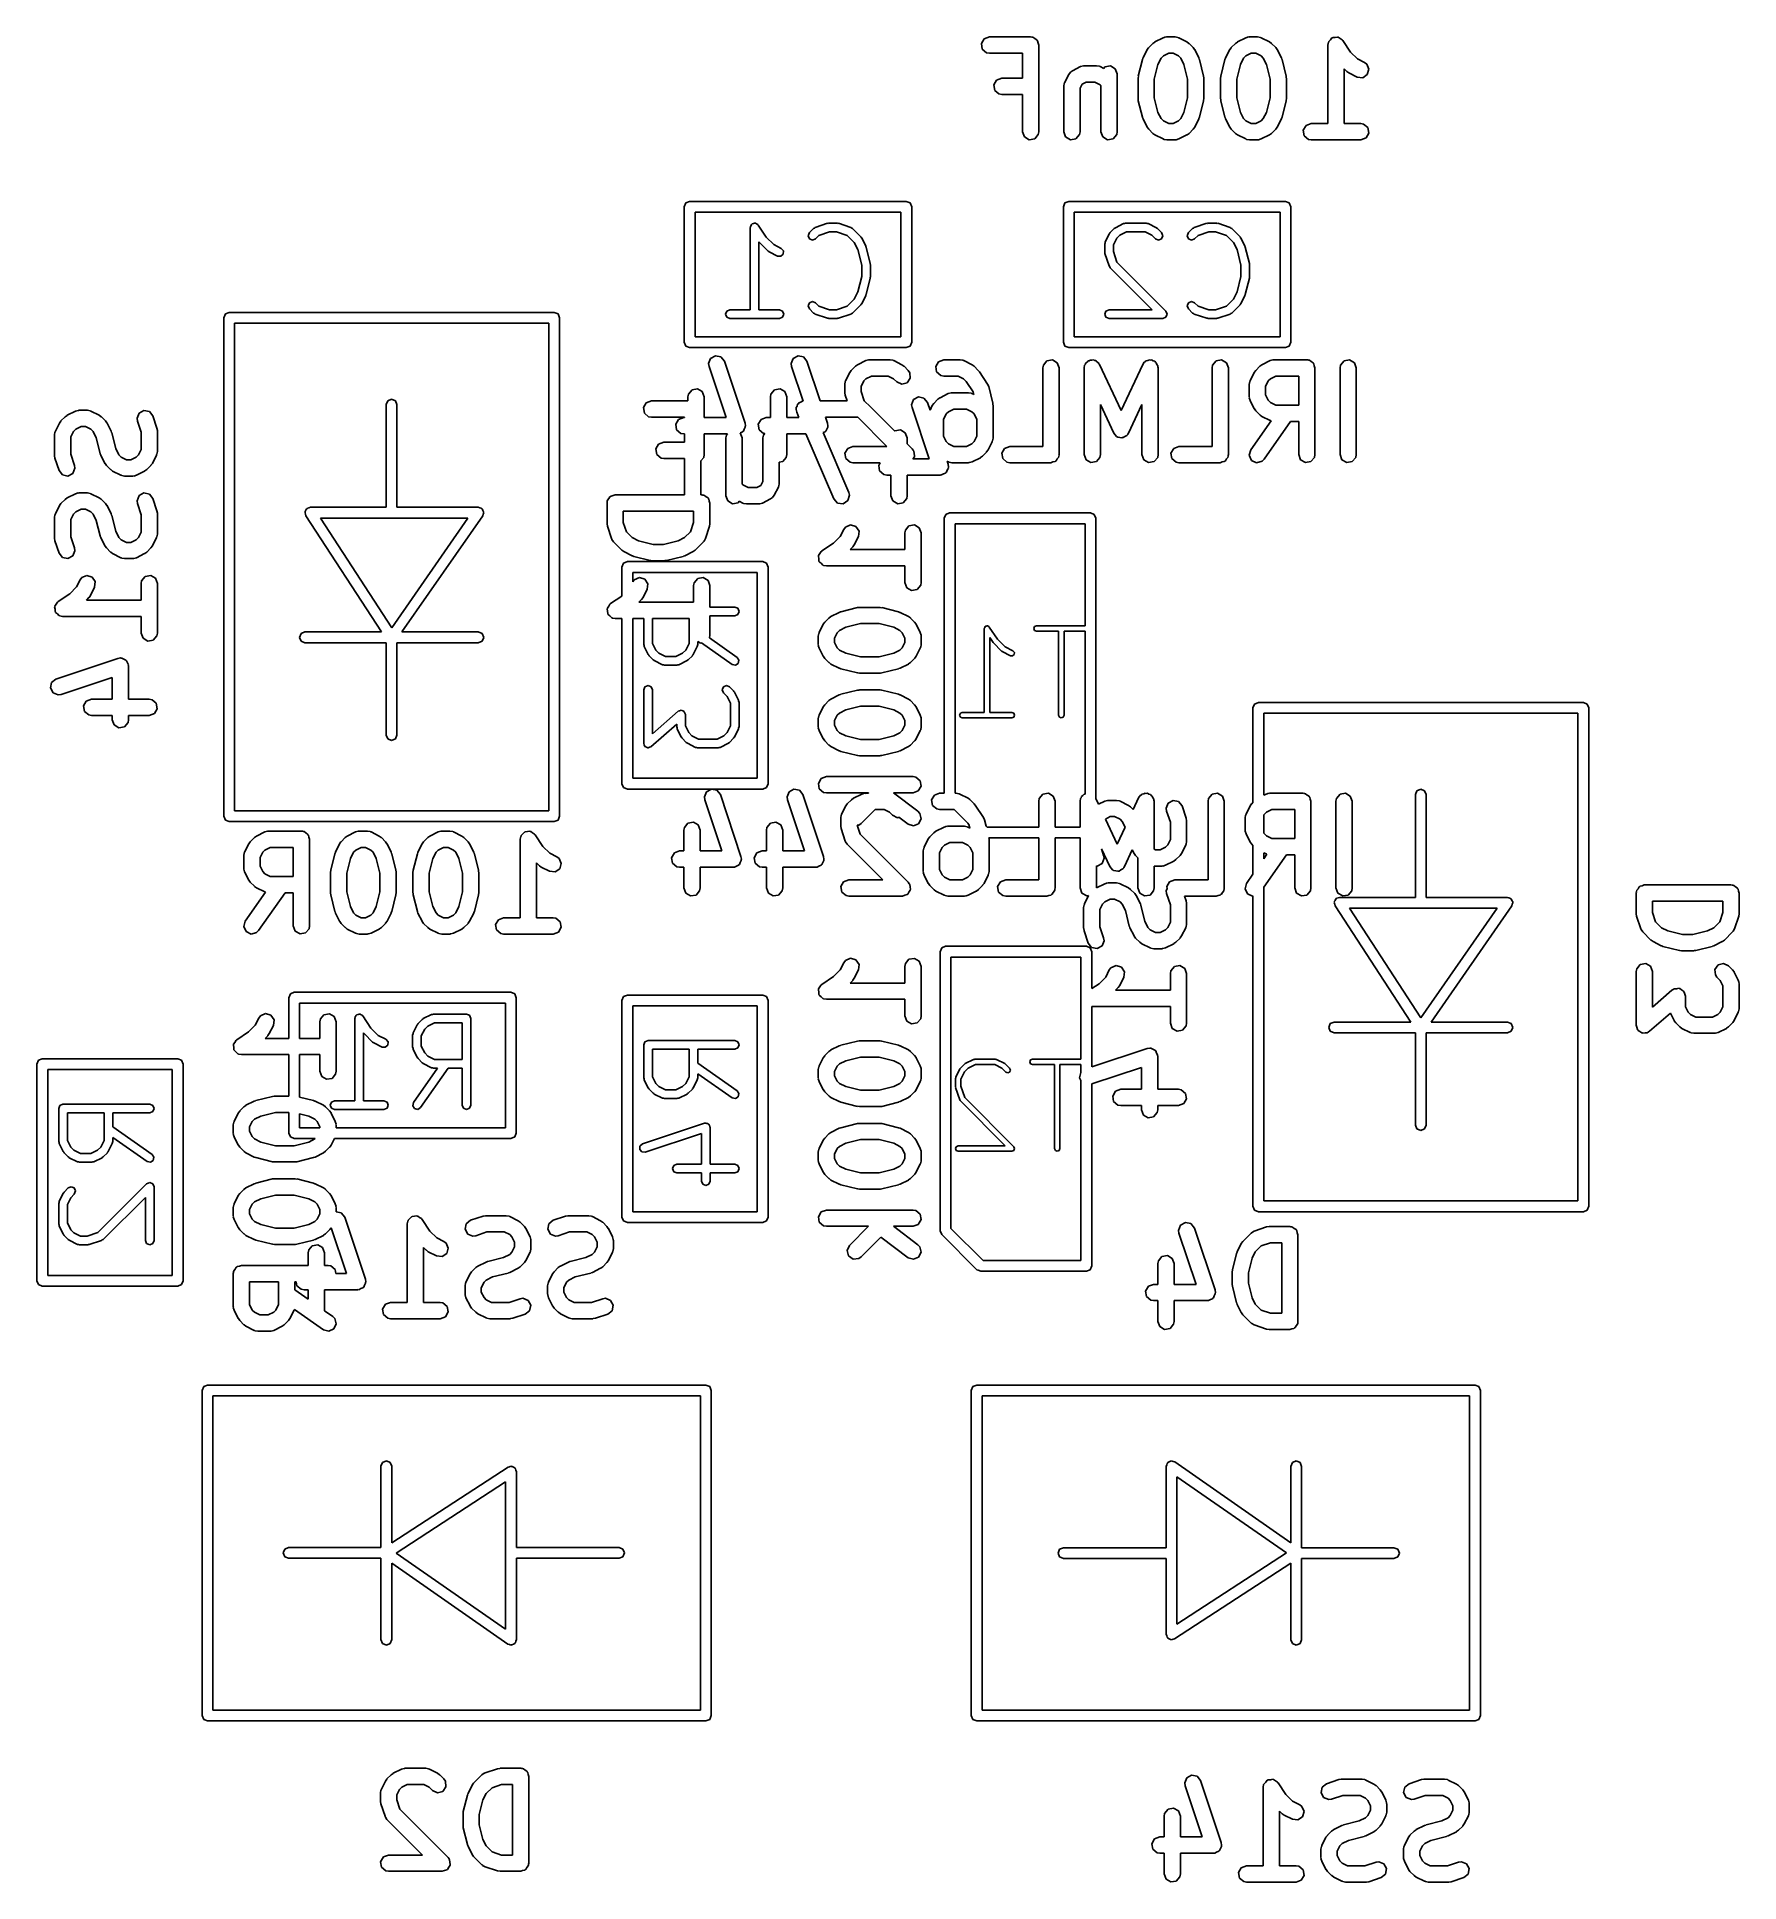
# Model space of a CAD drawing. Extents: x 0.521 to 1.139, y 0.924 to 1.594.
import ezdxf

# ---------------------------------------------------------------- set-up
doc = ezdxf.new("R2010")
doc.units = 0
doc.header["$MEASUREMENT"] = 0
doc.layers.add('BLACK', color=7, linetype='CONTINUOUS')

msp = doc.modelspace()

# ---------------------------------------------------------------- linework, layer by layer
at = {"layer": 'BLACK', "linetype": 'CONTINUOUS'}
for p, q in [((0.86389, 1.59176), (0.8649, 1.59351)), ((0.86424, 1.58977), (0.86389, 1.59176)), ((0.86579, 1.58847), (0.86424, 1.58977)), ((0.8649, 1.59351), (0.8668, 1.5942)), ((0.8668, 1.5942), (0.8818, 1.5942)), ((0.8818, 1.5942), (0.88218, 1.59413)), ((0.88218, 1.59413), (0.88231, 1.59416)), ((0.88231, 1.59416), (0.88242, 1.59409)), ((0.88242, 1.59409), (0.88281, 1.59402)), ((0.88281, 1.59402), (0.88339, 1.59353)), ((0.88339, 1.59353), (0.88406, 1.59315)), ((0.88406, 1.59315), (0.88415, 1.5929)), ((0.88415, 1.5929), (0.88435, 1.59272)), ((0.88435, 1.59272), (0.88449, 1.59197)), ((0.88449, 1.59197), (0.88475, 1.59125)), ((0.88475, 1.59125), (0.88475, 1.55975)), ((0.92265, 1.58657), (0.92415, 1.58957)), ((0.92415, 1.58957), (0.92468, 1.59028)), ((0.92468, 1.59028), (0.9247, 1.59034)), ((0.9247, 1.59034), (0.9262, 1.59184)), ((0.9262, 1.59184), (0.92693, 1.59234)), ((0.92693, 1.59234), (0.92697, 1.59239)), ((0.92697, 1.59239), (0.92997, 1.59389)), ((0.92997, 1.59389), (0.93095, 1.59418)), ((0.93095, 1.59418), (0.93112, 1.59414)), ((0.93112, 1.59414), (0.93129, 1.5942)), ((0.93129, 1.5942), (0.93429, 1.5942)), ((0.93429, 1.5942), (0.9353, 1.59402)), ((0.9353, 1.59402), (0.93543, 1.59391)), ((0.93543, 1.59391), (0.93561, 1.59389)), ((0.93561, 1.59389), (0.93861, 1.59239)), ((0.93861, 1.59239), (0.93932, 1.59186)), ((0.93932, 1.59186), (0.93938, 1.59184)), ((0.93938, 1.59184), (0.94088, 1.59034)), ((0.94088, 1.59034), (0.94138, 1.58961)), ((0.94138, 1.58961), (0.94143, 1.58957)), ((0.94143, 1.58957), (0.94293, 1.58657)), ((0.95265, 1.58657), (0.95415, 1.58957)), ((0.95415, 1.58957), (0.95467, 1.59028)), ((0.95467, 1.59028), (0.9547, 1.59034)), ((0.9547, 1.59034), (0.9562, 1.59184)), ((0.9562, 1.59184), (0.95692, 1.59234)), ((0.95692, 1.59234), (0.95697, 1.59239)), ((0.95697, 1.59239), (0.95997, 1.59389)), ((0.95997, 1.59389), (0.96095, 1.59418)), ((0.96095, 1.59418), (0.96112, 1.59414)), ((0.96112, 1.59414), (0.96129, 1.5942)), ((0.96129, 1.5942), (0.96429, 1.5942)), ((0.96429, 1.5942), (0.9653, 1.59402)), ((0.9653, 1.59402), (0.96543, 1.59391)), ((0.96543, 1.59391), (0.96561, 1.59389)), ((0.96561, 1.59389), (0.96861, 1.59239)), ((0.96861, 1.59239), (0.96931, 1.59186)), ((0.96931, 1.59186), (0.96937, 1.59184)), ((0.96937, 1.59184), (0.97087, 1.59034)), ((0.97087, 1.59034), (0.97138, 1.58961)), ((0.97138, 1.58961), (0.97143, 1.58957)), ((0.97143, 1.58957), (0.97293, 1.58657)), ((0.98983, 1.59125), (0.99001, 1.59226)), ((0.98983, 1.5627), (0.98983, 1.59125)), ((0.99001, 1.59226), (0.99012, 1.59239)), ((0.99012, 1.59239), (0.99014, 1.59256)), ((0.99014, 1.59256), (0.99075, 1.59315)), ((0.99075, 1.59315), (0.99131, 1.59381)), ((0.99131, 1.59381), (0.99147, 1.59383)), ((0.99147, 1.59383), (0.9916, 1.59395)), ((0.9916, 1.59395), (0.99245, 1.59401)), ((0.99245, 1.59401), (0.99329, 1.59416)), ((0.99329, 1.59416), (0.99344, 1.59407)), ((0.99344, 1.59407), (0.99361, 1.59408)), ((0.99361, 1.59408), (0.9943, 1.59357)), ((0.9943, 1.59357), (0.99504, 1.59315)), ((0.99504, 1.59315), (0.9951, 1.59299)), ((0.9951, 1.59299), (0.99524, 1.59289)), ((0.99524, 1.59289), (0.99808, 1.58863)), ((0.8668, 1.5883), (0.86579, 1.58847)), ((0.87884, 1.5883), (0.8668, 1.5883)), ((0.87884, 1.5792), (0.87884, 1.5883)), ((0.89697, 1.58189), (0.89997, 1.58339)), ((0.89997, 1.58339), (0.90096, 1.58368)), ((0.90096, 1.58368), (0.90113, 1.58364)), ((0.90113, 1.58364), (0.90129, 1.5837)), ((0.90129, 1.5837), (0.90579, 1.5837)), ((0.90579, 1.5837), (0.9068, 1.58352)), ((0.9068, 1.58352), (0.90694, 1.58341)), ((0.90694, 1.58341), (0.90711, 1.58339)), ((0.90711, 1.58339), (0.90836, 1.58277)), ((0.90836, 1.58277), (0.90882, 1.58331)), ((0.90882, 1.58331), (0.91081, 1.58366)), ((0.91081, 1.58366), (0.91255, 1.58265)), ((0.91255, 1.58265), (0.91325, 1.58075)), ((0.92093, 1.57997), (0.92243, 1.58597)), ((0.92243, 1.58597), (0.92263, 1.58643)), ((0.92263, 1.58643), (0.92265, 1.58657)), ((0.92808, 1.58422), (0.92674, 1.57889)), ((0.92922, 1.5865), (0.92808, 1.58422)), ((0.93004, 1.58732), (0.92922, 1.5865)), ((0.93199, 1.5883), (0.93004, 1.58732)), ((0.93359, 1.5883), (0.93199, 1.5883)), ((0.93554, 1.58732), (0.93359, 1.5883)), ((0.93636, 1.5865), (0.93554, 1.58732)), ((0.9375, 1.58422), (0.93636, 1.5865)), ((0.93884, 1.57889), (0.9375, 1.58422)), ((0.94293, 1.58657), (0.94307, 1.58608)), ((0.94307, 1.58608), (0.94315, 1.58597)), ((0.94315, 1.58597), (0.94465, 1.57997)), ((0.95092, 1.57997), (0.95242, 1.58597)), ((0.95242, 1.58597), (0.95263, 1.58643)), ((0.95263, 1.58643), (0.95265, 1.58657)), ((0.95807, 1.58422), (0.95674, 1.57889)), ((0.95921, 1.5865), (0.95807, 1.58422)), ((0.96004, 1.58732), (0.95921, 1.5865)), ((0.96198, 1.5883), (0.96004, 1.58732)), ((0.96359, 1.5883), (0.96198, 1.5883)), ((0.96554, 1.58732), (0.96359, 1.5883)), ((0.96636, 1.5865), (0.96554, 1.58732)), ((0.9675, 1.58422), (0.96636, 1.5865)), ((0.96883, 1.57889), (0.9675, 1.58422)), ((0.97293, 1.58657), (0.97307, 1.58608)), ((0.97307, 1.58608), (0.97315, 1.58597)), ((0.97315, 1.58597), (0.97465, 1.57997)), ((0.99669, 1.58166), (0.99573, 1.58262)), ((0.99573, 1.58262), (0.99573, 1.5627)), ((0.99808, 1.58863), (1.00053, 1.58618)), ((1.00053, 1.58618), (1.0031, 1.58489)), ((1.0031, 1.58489), (1.00393, 1.58428)), ((1.00393, 1.58428), (1.00473, 1.58243)), ((1.00473, 1.58243), (1.00415, 1.58049)), ((0.86839, 1.57676), (0.8694, 1.57851)), ((0.86874, 1.57477), (0.86839, 1.57676)), ((0.8694, 1.57851), (0.8713, 1.5792)), ((0.8713, 1.5792), (0.87884, 1.5792)), ((0.89384, 1.57625), (0.89402, 1.57726)), ((0.89384, 1.55975), (0.89384, 1.57625)), ((0.89402, 1.57726), (0.89413, 1.5774)), ((0.89413, 1.5774), (0.89415, 1.57757)), ((0.89415, 1.57757), (0.89565, 1.58057)), ((0.89565, 1.58057), (0.89626, 1.58139)), ((0.89626, 1.58139), (0.89667, 1.58157)), ((0.89667, 1.58157), (0.89697, 1.58189)), ((0.90049, 1.57705), (0.89975, 1.57555)), ((0.90199, 1.5778), (0.90049, 1.57705)), ((0.9051, 1.5778), (0.90199, 1.5778)), ((0.90704, 1.57682), (0.9051, 1.5778)), ((0.90734, 1.57653), (0.90704, 1.57682)), ((0.90734, 1.55975), (0.90734, 1.57653)), ((0.91325, 1.58075), (0.91325, 1.55975)), ((0.92084, 1.57925), (0.92094, 1.57983)), ((0.92084, 1.57175), (0.92084, 1.57925)), ((0.92094, 1.57983), (0.92093, 1.57997)), ((0.92674, 1.57889), (0.92674, 1.57211)), ((0.93884, 1.57211), (0.93884, 1.57889)), ((0.94465, 1.57997), (0.94469, 1.57938)), ((0.94469, 1.57938), (0.94474, 1.57925)), ((0.94474, 1.57925), (0.94474, 1.57175)), ((0.95083, 1.57925), (0.95094, 1.57983)), ((0.95083, 1.57175), (0.95083, 1.57925)), ((0.95094, 1.57983), (0.95092, 1.57997)), ((0.95674, 1.57889), (0.95674, 1.57211)), ((0.96883, 1.57211), (0.96883, 1.57889)), ((0.97465, 1.57997), (0.97469, 1.57938)), ((0.97469, 1.57938), (0.97474, 1.57925)), ((0.97474, 1.57925), (0.97474, 1.57175)), ((0.99675, 1.58163), (0.99669, 1.58166)), ((0.99746, 1.58111), (0.99675, 1.58163)), ((1.00046, 1.57961), (0.99746, 1.58111)), ((1.00247, 1.57938), (1.00046, 1.57961)), ((1.00415, 1.58049), (1.00247, 1.57938)), ((0.87029, 1.57348), (0.86874, 1.57477)), ((0.8713, 1.5733), (0.87029, 1.57348)), ((0.87884, 1.5733), (0.8713, 1.5733)), ((0.87884, 1.55975), (0.87884, 1.5733)), ((0.89975, 1.57555), (0.89975, 1.55975)), ((0.92088, 1.57162), (0.92084, 1.57175)), ((0.92093, 1.57103), (0.92088, 1.57162)), ((0.92243, 1.56504), (0.92093, 1.57103)), ((0.92674, 1.57211), (0.92808, 1.56678)), ((0.9375, 1.56678), (0.93884, 1.57211)), ((0.94465, 1.57103), (0.94315, 1.56504)), ((0.94474, 1.57175), (0.94464, 1.57117)), ((0.94464, 1.57117), (0.94465, 1.57103)), ((0.95088, 1.57162), (0.95083, 1.57175)), ((0.95092, 1.57103), (0.95088, 1.57162)), ((0.95242, 1.56504), (0.95092, 1.57103)), ((0.95674, 1.57211), (0.95807, 1.56678)), ((0.9675, 1.56678), (0.96883, 1.57211)), ((0.97465, 1.57103), (0.97315, 1.56504)), ((0.97474, 1.57175), (0.97464, 1.57117)), ((0.97464, 1.57117), (0.97465, 1.57103)), ((0.9225, 1.56492), (0.92243, 1.56504)), ((0.92265, 1.56443), (0.9225, 1.56492)), ((0.92415, 1.56143), (0.92265, 1.56443)), ((0.92808, 1.56678), (0.92922, 1.5645)), ((0.92922, 1.5645), (0.93004, 1.56368)), ((0.93004, 1.56368), (0.93199, 1.5627)), ((0.93199, 1.5627), (0.93359, 1.5627)), ((0.93359, 1.5627), (0.93554, 1.56368)), ((0.93554, 1.56368), (0.93636, 1.5645)), ((0.93636, 1.5645), (0.9375, 1.56678)), ((0.94293, 1.56443), (0.94143, 1.56143)), ((0.94295, 1.56457), (0.94293, 1.56443)), ((0.94315, 1.56504), (0.94295, 1.56457)), ((0.9525, 1.56492), (0.95242, 1.56504)), ((0.95265, 1.56443), (0.9525, 1.56492)), ((0.95415, 1.56143), (0.95265, 1.56443)), ((0.95807, 1.56678), (0.95921, 1.5645)), ((0.95921, 1.5645), (0.96004, 1.56368)), ((0.96004, 1.56368), (0.96198, 1.5627)), ((0.96198, 1.5627), (0.96359, 1.5627)), ((0.96359, 1.5627), (0.96554, 1.56368)), ((0.96554, 1.56368), (0.96636, 1.5645)), ((0.96636, 1.5645), (0.9675, 1.56678)), ((0.97293, 1.56443), (0.97143, 1.56143)), ((0.97294, 1.56457), (0.97293, 1.56443)), ((0.97315, 1.56504), (0.97294, 1.56457)), ((0.98189, 1.56201), (0.98378, 1.5627)), ((0.98378, 1.5627), (0.98983, 1.5627)), ((0.99573, 1.5627), (1.00178, 1.5627)), ((1.00178, 1.5627), (1.00279, 1.56253)), ((1.00279, 1.56253), (1.00434, 1.56123)), ((0.87953, 1.55785), (0.87884, 1.55975)), ((0.88128, 1.55684), (0.87953, 1.55785)), ((0.88327, 1.55719), (0.88128, 1.55684)), ((0.88457, 1.55874), (0.88327, 1.55719)), ((0.88475, 1.55975), (0.88457, 1.55874)), ((0.89453, 1.55785), (0.89384, 1.55975)), ((0.89628, 1.55684), (0.89453, 1.55785)), ((0.89827, 1.55719), (0.89628, 1.55684)), ((0.89957, 1.55874), (0.89827, 1.55719)), ((0.89975, 1.55975), (0.89957, 1.55874)), ((0.90803, 1.55785), (0.90734, 1.55975)), ((0.90978, 1.55684), (0.90803, 1.55785)), ((0.91177, 1.55719), (0.90978, 1.55684)), ((0.91307, 1.55874), (0.91177, 1.55719)), ((0.91325, 1.55975), (0.91307, 1.55874)), ((0.9242, 1.56139), (0.92415, 1.56143)), ((0.9247, 1.56066), (0.9242, 1.56139)), ((0.9262, 1.55916), (0.9247, 1.56066)), ((0.92626, 1.55914), (0.9262, 1.55916)), ((0.92697, 1.55861), (0.92626, 1.55914)), ((0.92997, 1.55711), (0.92697, 1.55861)), ((0.93014, 1.55709), (0.92997, 1.55711)), ((0.93028, 1.55698), (0.93014, 1.55709)), ((0.93129, 1.5568), (0.93028, 1.55698)), ((0.93429, 1.5568), (0.93129, 1.5568)), ((0.93446, 1.55686), (0.93429, 1.5568)), ((0.93463, 1.55682), (0.93446, 1.55686)), ((0.93561, 1.55711), (0.93463, 1.55682)), ((0.93861, 1.55861), (0.93561, 1.55711)), ((0.93865, 1.55866), (0.93861, 1.55861)), ((0.93938, 1.55916), (0.93865, 1.55866)), ((0.94088, 1.56066), (0.93938, 1.55916)), ((0.9409, 1.56072), (0.94088, 1.56066)), ((0.94143, 1.56143), (0.9409, 1.56072)), ((0.95419, 1.56139), (0.95415, 1.56143)), ((0.9547, 1.56066), (0.95419, 1.56139)), ((0.9562, 1.55916), (0.9547, 1.56066)), ((0.95626, 1.55914), (0.9562, 1.55916)), ((0.95697, 1.55861), (0.95626, 1.55914)), ((0.95997, 1.55711), (0.95697, 1.55861)), ((0.96014, 1.55709), (0.95997, 1.55711)), ((0.96028, 1.55698), (0.96014, 1.55709)), ((0.96129, 1.5568), (0.96028, 1.55698)), ((0.96429, 1.5568), (0.96129, 1.5568)), ((0.96445, 1.55686), (0.96429, 1.5568)), ((0.96462, 1.55682), (0.96445, 1.55686)), ((0.96561, 1.55711), (0.96462, 1.55682)), ((0.96861, 1.55861), (0.96561, 1.55711)), ((0.96865, 1.55866), (0.96861, 1.55861)), ((0.96937, 1.55916), (0.96865, 1.55866)), ((0.97087, 1.56066), (0.96937, 1.55916)), ((0.9709, 1.56072), (0.97087, 1.56066)), ((0.97143, 1.56143), (0.9709, 1.56072)), ((0.98088, 1.56026), (0.98189, 1.56201)), ((0.98123, 1.55828), (0.98088, 1.56026)), ((0.98277, 1.55698), (0.98123, 1.55828)), ((0.98378, 1.5568), (0.98277, 1.55698)), ((1.00178, 1.5568), (0.98378, 1.5568)), ((1.00368, 1.55749), (1.00178, 1.5568)), ((1.00469, 1.55924), (1.00368, 1.55749)), ((1.00434, 1.56123), (1.00469, 1.55924)), ((0.75591, 1.53248), (0.75648, 1.53387)), ((0.75591, 1.48327), (0.75591, 1.53248)), ((0.75648, 1.53387), (0.75787, 1.53445)), ((0.75787, 1.53445), (0.83661, 1.53445)), ((0.75984, 1.53051), (0.75984, 1.48524)), ((0.83465, 1.53051), (0.75984, 1.53051)), ((0.83465, 1.48524), (0.83465, 1.53051)), ((0.83661, 1.53445), (0.83801, 1.53387)), ((0.83801, 1.53387), (0.83858, 1.53248)), ((0.83858, 1.53248), (0.83858, 1.48327)), ((0.8937, 1.53248), (0.89428, 1.53387)), ((0.8937, 1.48327), (0.8937, 1.53248)), ((0.89428, 1.53387), (0.89567, 1.53445)), ((0.89567, 1.53445), (0.97441, 1.53445)), ((0.89764, 1.53051), (0.89764, 1.48524)), ((0.97244, 1.53051), (0.89764, 1.53051)), ((0.97244, 1.48524), (0.97244, 1.53051)), ((0.97441, 1.53445), (0.9758, 1.53387)), ((0.9758, 1.53387), (0.97638, 1.53248)), ((0.97638, 1.53248), (0.97638, 1.48327)), ((0.77992, 1.52496), (0.77998, 1.52511)), ((0.77992, 1.49504), (0.77992, 1.52496)), ((0.77995, 1.52527), (0.78021, 1.52565)), ((0.77998, 1.52511), (0.77995, 1.52527)), ((0.78021, 1.52565), (0.78038, 1.52608)), ((0.78038, 1.52608), (0.78053, 1.52614)), ((0.78053, 1.52614), (0.78062, 1.52627)), ((0.78062, 1.52627), (0.78107, 1.52636)), ((0.78107, 1.52636), (0.7815, 1.52654)), ((0.7815, 1.52654), (0.78165, 1.52648)), ((0.78165, 1.52648), (0.7818, 1.52651)), ((0.7818, 1.52651), (0.78219, 1.52625)), ((0.78219, 1.52625), (0.78261, 1.52608)), ((0.78261, 1.52608), (0.78267, 1.52593)), ((0.78267, 1.52593), (0.78281, 1.52584)), ((0.78281, 1.52584), (0.78572, 1.52147)), ((0.80092, 1.52196), (0.80138, 1.52308)), ((0.80138, 1.52308), (0.80288, 1.52458)), ((0.80288, 1.52458), (0.80322, 1.52472)), ((0.80322, 1.52472), (0.8035, 1.52496)), ((0.8035, 1.52496), (0.80799, 1.52646)), ((0.80484, 1.52209), (0.80361, 1.52085)), ((0.80875, 1.52339), (0.80484, 1.52209)), ((0.80799, 1.52646), (0.80825, 1.52644)), ((0.80825, 1.52644), (0.80849, 1.52654)), ((0.80849, 1.52654), (0.81149, 1.52654)), ((0.81124, 1.52339), (0.80875, 1.52339)), ((0.81514, 1.52209), (0.81124, 1.52339)), ((0.81149, 1.52654), (0.81173, 1.52644)), ((0.81173, 1.52644), (0.81199, 1.52646)), ((0.81199, 1.52646), (0.81649, 1.52496)), ((0.8177, 1.51953), (0.81514, 1.52209)), ((0.81649, 1.52496), (0.81677, 1.52472)), ((0.81677, 1.52472), (0.81711, 1.52458)), ((0.81711, 1.52458), (0.8201, 1.52158)), ((0.90888, 1.51967), (0.91038, 1.52267)), ((0.91038, 1.52267), (0.91058, 1.52284)), ((0.91058, 1.52284), (0.91068, 1.52308)), ((0.91068, 1.52308), (0.91218, 1.52458)), ((0.91218, 1.52458), (0.91242, 1.52468)), ((0.91242, 1.52468), (0.91259, 1.52487)), ((0.91259, 1.52487), (0.91559, 1.52637)), ((0.91422, 1.52217), (0.91309, 1.52103)), ((0.91666, 1.52339), (0.91422, 1.52217)), ((0.91559, 1.52637), (0.91595, 1.5264)), ((0.91595, 1.5264), (0.91629, 1.52654)), ((0.91629, 1.52654), (0.92379, 1.52654)), ((0.92342, 1.52339), (0.91666, 1.52339)), ((0.92586, 1.52217), (0.92342, 1.52339)), ((0.92379, 1.52654), (0.92413, 1.5264)), ((0.92413, 1.5264), (0.9245, 1.52637)), ((0.9245, 1.52637), (0.92749, 1.52487)), ((0.92718, 1.52085), (0.92586, 1.52217)), ((0.92749, 1.52487), (0.92766, 1.52468)), ((0.92766, 1.52468), (0.9279, 1.52458)), ((0.9279, 1.52458), (0.9294, 1.52308)), ((0.9294, 1.52308), (0.92986, 1.52196)), ((0.93871, 1.52196), (0.93918, 1.52308)), ((0.93918, 1.52308), (0.94067, 1.52458)), ((0.94067, 1.52458), (0.94101, 1.52472)), ((0.94101, 1.52472), (0.94129, 1.52496)), ((0.94129, 1.52496), (0.94579, 1.52646)), ((0.94264, 1.52209), (0.9414, 1.52085)), ((0.94654, 1.52339), (0.94264, 1.52209)), ((0.94579, 1.52646), (0.94605, 1.52644)), ((0.94605, 1.52644), (0.94629, 1.52654)), ((0.94629, 1.52654), (0.94929, 1.52654)), ((0.94903, 1.52339), (0.94654, 1.52339)), ((0.95294, 1.52209), (0.94903, 1.52339)), ((0.94929, 1.52654), (0.94953, 1.52644)), ((0.94953, 1.52644), (0.94979, 1.52646)), ((0.94979, 1.52646), (0.95428, 1.52496)), ((0.95549, 1.51953), (0.95294, 1.52209)), ((0.95428, 1.52496), (0.95456, 1.52472)), ((0.95456, 1.52472), (0.9549, 1.52458)), ((0.9549, 1.52458), (0.9579, 1.52158)), ((0.78319, 1.51959), (0.78307, 1.51976)), ((0.78307, 1.51976), (0.78307, 1.49504)), ((0.78332, 1.5195), (0.78319, 1.51959)), ((0.78338, 1.51935), (0.78332, 1.5195)), ((0.78638, 1.51635), (0.78338, 1.51935)), ((0.78572, 1.52147), (0.78843, 1.51876)), ((0.78662, 1.51625), (0.78638, 1.51635)), ((0.78679, 1.51606), (0.78662, 1.51625)), ((0.78979, 1.51456), (0.78679, 1.51606)), ((0.78843, 1.51876), (0.7912, 1.51737)), ((0.7912, 1.51737), (0.79199, 1.51646)), ((0.79199, 1.51646), (0.7919, 1.51526)), ((0.80138, 1.52085), (0.80092, 1.52196)), ((0.80249, 1.52039), (0.80138, 1.52085)), ((0.80361, 1.52085), (0.80249, 1.52039)), ((0.81901, 1.51691), (0.8177, 1.51953)), ((0.82042, 1.51127), (0.81901, 1.51691)), ((0.8201, 1.52158), (0.8202, 1.52134)), ((0.8202, 1.52134), (0.8204, 1.52117)), ((0.8204, 1.52117), (0.8219, 1.51817)), ((0.8219, 1.51817), (0.82191, 1.51799)), ((0.82191, 1.51799), (0.82202, 1.51785)), ((0.82202, 1.51785), (0.82352, 1.51185)), ((0.90872, 1.51896), (0.90886, 1.5193)), ((0.90872, 1.51596), (0.90872, 1.51896)), ((0.90882, 1.51572), (0.90872, 1.51596)), ((0.9088, 1.51547), (0.90882, 1.51572)), ((0.9103, 1.51097), (0.9088, 1.51547)), ((0.90886, 1.5193), (0.90888, 1.51967)), ((0.91309, 1.52103), (0.91187, 1.51859)), ((0.91187, 1.51859), (0.91187, 1.51622)), ((0.91187, 1.51622), (0.91317, 1.51232)), ((0.92829, 1.52039), (0.92718, 1.52085)), ((0.9294, 1.52085), (0.92829, 1.52039)), ((0.92986, 1.52196), (0.9294, 1.52085)), ((0.93918, 1.52085), (0.93871, 1.52196)), ((0.94029, 1.52039), (0.93918, 1.52085)), ((0.9414, 1.52085), (0.94029, 1.52039)), ((0.9568, 1.51691), (0.95549, 1.51953)), ((0.95821, 1.51127), (0.9568, 1.51691)), ((0.9579, 1.52158), (0.958, 1.52134)), ((0.958, 1.52134), (0.9582, 1.52117)), ((0.9582, 1.52117), (0.95969, 1.51817)), ((0.95969, 1.51817), (0.95971, 1.51799)), ((0.95971, 1.51799), (0.95981, 1.51785)), ((0.95981, 1.51785), (0.96131, 1.51185)), ((0.79099, 1.51447), (0.78979, 1.51456)), ((0.7919, 1.51526), (0.79099, 1.51447)), ((0.82042, 1.50716), (0.82042, 1.51127)), ((0.82352, 1.51185), (0.82349, 1.51165)), ((0.82349, 1.51165), (0.82357, 1.51146)), ((0.82357, 1.51146), (0.82357, 1.50697)), ((0.91054, 1.51069), (0.9103, 1.51097)), ((0.91068, 1.51035), (0.91054, 1.51069)), ((0.92599, 1.49504), (0.91068, 1.51035)), ((0.91317, 1.51232), (0.9309, 1.49458)), ((0.95821, 1.50716), (0.95821, 1.51127)), ((0.96131, 1.51185), (0.96128, 1.51165)), ((0.96128, 1.51165), (0.96136, 1.51146)), ((0.96136, 1.51146), (0.96136, 1.50697)), ((0.81901, 1.50152), (0.82042, 1.50716)), ((0.82352, 1.50658), (0.82202, 1.50058)), ((0.82357, 1.50697), (0.82349, 1.50678)), ((0.82349, 1.50678), (0.82352, 1.50658)), ((0.9568, 1.50152), (0.95821, 1.50716)), ((0.96131, 1.50658), (0.95981, 1.50058)), ((0.96136, 1.50697), (0.96128, 1.50678)), ((0.96128, 1.50678), (0.96131, 1.50658)), ((0.80092, 1.49647), (0.80138, 1.49758)), ((0.80138, 1.49535), (0.80092, 1.49647)), ((0.80138, 1.49758), (0.80249, 1.49804)), ((0.80288, 1.49385), (0.80138, 1.49535)), ((0.80249, 1.49804), (0.80361, 1.49758)), ((0.80361, 1.49758), (0.80484, 1.49634)), ((0.80484, 1.49634), (0.80875, 1.49504)), ((0.81124, 1.49504), (0.81514, 1.49634)), ((0.81514, 1.49634), (0.8177, 1.4989)), ((0.8201, 1.49685), (0.81711, 1.49385)), ((0.8177, 1.4989), (0.81901, 1.50152)), ((0.8202, 1.49709), (0.8201, 1.49685)), ((0.8204, 1.49726), (0.8202, 1.49709)), ((0.8219, 1.50026), (0.8204, 1.49726)), ((0.82191, 1.50044), (0.8219, 1.50026)), ((0.82202, 1.50058), (0.82191, 1.50044)), ((0.93871, 1.49647), (0.93918, 1.49758)), ((0.93918, 1.49535), (0.93871, 1.49647)), ((0.93918, 1.49758), (0.94029, 1.49804)), ((0.94067, 1.49385), (0.93918, 1.49535)), ((0.94029, 1.49804), (0.9414, 1.49758)), ((0.9414, 1.49758), (0.94264, 1.49634)), ((0.94264, 1.49634), (0.94654, 1.49504)), ((0.94903, 1.49504), (0.95294, 1.49634)), ((0.95294, 1.49634), (0.95549, 1.4989)), ((0.9579, 1.49685), (0.9549, 1.49385)), ((0.95549, 1.4989), (0.9568, 1.50152)), ((0.958, 1.49709), (0.9579, 1.49685)), ((0.9582, 1.49726), (0.958, 1.49709)), ((0.95969, 1.50026), (0.9582, 1.49726)), ((0.95971, 1.50044), (0.95969, 1.50026)), ((0.95981, 1.50058), (0.95971, 1.50044)), ((0.58858, 1.49213), (0.58916, 1.49352)), ((0.58858, 1.31102), (0.58858, 1.49213)), ((0.58916, 1.49352), (0.59055, 1.49409)), ((0.59055, 1.49409), (0.70866, 1.49409)), ((0.59252, 1.49016), (0.59252, 1.31299)), ((0.70669, 1.49016), (0.59252, 1.49016)), ((0.70669, 1.31299), (0.70669, 1.49016)), ((0.70866, 1.49409), (0.71005, 1.49352)), ((0.71005, 1.49352), (0.71063, 1.49213)), ((0.71063, 1.49213), (0.71063, 1.31102)), ((0.77092, 1.49347), (0.77138, 1.49458)), ((0.77138, 1.49235), (0.77092, 1.49347)), ((0.77138, 1.49458), (0.7725, 1.49504)), ((0.7725, 1.49189), (0.77138, 1.49235)), ((0.7725, 1.49504), (0.77992, 1.49504)), ((0.7815, 1.49189), (0.7725, 1.49189)), ((0.79049, 1.49189), (0.7815, 1.49189)), ((0.78307, 1.49504), (0.79049, 1.49504)), ((0.79049, 1.49504), (0.79161, 1.49458)), ((0.79161, 1.49235), (0.79049, 1.49189)), ((0.79161, 1.49458), (0.79207, 1.49347)), ((0.79207, 1.49347), (0.79161, 1.49235)), ((0.80322, 1.49371), (0.80288, 1.49385)), ((0.8035, 1.49347), (0.80322, 1.49371)), ((0.80799, 1.49197), (0.8035, 1.49347)), ((0.80825, 1.49199), (0.80799, 1.49197)), ((0.80849, 1.49189), (0.80825, 1.49199)), ((0.81149, 1.49189), (0.80849, 1.49189)), ((0.80875, 1.49504), (0.81124, 1.49504)), ((0.81173, 1.49199), (0.81149, 1.49189)), ((0.81199, 1.49197), (0.81173, 1.49199)), ((0.81649, 1.49347), (0.81199, 1.49197)), ((0.81677, 1.49371), (0.81649, 1.49347)), ((0.81711, 1.49385), (0.81677, 1.49371)), ((0.90872, 1.49347), (0.90918, 1.49458)), ((0.90918, 1.49235), (0.90872, 1.49347)), ((0.90918, 1.49458), (0.91029, 1.49504)), ((0.91029, 1.49189), (0.90918, 1.49235)), ((0.91029, 1.49504), (0.92599, 1.49504)), ((0.92979, 1.49189), (0.91029, 1.49189)), ((0.9309, 1.49235), (0.92979, 1.49189)), ((0.9309, 1.49458), (0.93136, 1.49347)), ((0.93136, 1.49347), (0.9309, 1.49235)), ((0.94101, 1.49371), (0.94067, 1.49385)), ((0.94129, 1.49347), (0.94101, 1.49371)), ((0.94579, 1.49197), (0.94129, 1.49347)), ((0.94605, 1.49199), (0.94579, 1.49197)), ((0.94629, 1.49189), (0.94605, 1.49199)), ((0.94929, 1.49189), (0.94629, 1.49189)), ((0.94654, 1.49504), (0.94903, 1.49504)), ((0.94953, 1.49199), (0.94929, 1.49189)), ((0.94979, 1.49197), (0.94953, 1.49199)), ((0.95428, 1.49347), (0.94979, 1.49197)), ((0.95456, 1.49371), (0.95428, 1.49347)), ((0.9549, 1.49385), (0.95456, 1.49371)), ((0.75648, 1.48188), (0.75591, 1.48327)), ((0.75787, 1.4813), (0.75648, 1.48188)), ((0.75984, 1.48524), (0.83465, 1.48524)), ((0.83801, 1.48188), (0.83661, 1.4813)), ((0.83858, 1.48327), (0.83801, 1.48188)), ((0.89428, 1.48188), (0.8937, 1.48327)), ((0.89567, 1.4813), (0.89428, 1.48188)), ((0.89764, 1.48524), (0.97244, 1.48524)), ((0.9758, 1.48188), (0.97441, 1.4813)), ((0.97638, 1.48327), (0.9758, 1.48188)), ((0.83661, 1.4813), (0.75787, 1.4813)), ((0.76476, 1.47551), (0.76551, 1.47738)), ((0.76492, 1.47449), (0.76476, 1.47551)), ((0.76551, 1.47738), (0.76728, 1.47835)), ((0.76728, 1.47835), (0.76926, 1.47794)), ((0.76926, 1.47794), (0.77052, 1.47636)), ((0.77052, 1.47636), (0.77802, 1.45386)), ((0.79476, 1.47551), (0.7955, 1.47738)), ((0.79491, 1.47449), (0.79476, 1.47551)), ((0.7955, 1.47738), (0.79728, 1.47835)), ((0.79728, 1.47835), (0.79926, 1.47794)), ((0.79926, 1.47794), (0.80051, 1.47636)), ((0.80051, 1.47636), (0.80533, 1.46192)), ((0.81885, 1.47502), (0.81889, 1.47507)), ((0.81889, 1.47507), (0.82189, 1.47657)), ((0.82189, 1.47657), (0.82287, 1.47686)), ((0.82287, 1.47686), (0.82304, 1.47682)), ((0.82304, 1.47682), (0.82321, 1.47688)), ((0.82321, 1.47688), (0.83071, 1.47688)), ((0.83071, 1.47688), (0.83172, 1.4767)), ((0.83172, 1.4767), (0.83185, 1.47659)), ((0.83185, 1.47659), (0.83203, 1.47657)), ((0.83203, 1.47657), (0.83503, 1.47507)), ((0.83503, 1.47507), (0.83574, 1.47454)), ((0.8473, 1.47444), (0.84831, 1.47619)), ((0.84831, 1.47619), (0.85021, 1.47688)), ((0.85021, 1.47688), (0.85621, 1.47688)), ((0.85621, 1.47688), (0.85722, 1.4767)), ((0.85722, 1.4767), (0.85735, 1.47659)), ((0.85735, 1.47659), (0.85753, 1.47657)), ((0.85753, 1.47657), (0.86053, 1.47507)), ((0.86053, 1.47507), (0.86123, 1.47454)), ((0.88643, 1.47494), (0.88772, 1.47648)), ((0.88772, 1.47648), (0.88971, 1.47683)), ((0.88971, 1.47683), (0.89146, 1.47582)), ((0.89146, 1.47582), (0.89215, 1.47393)), ((0.97441, 1.4813), (0.89567, 1.4813)), ((0.90142, 1.47494), (0.90168, 1.47524)), ((0.90168, 1.47524), (0.90178, 1.47562)), ((0.90178, 1.47562), (0.90231, 1.47599)), ((0.90231, 1.47599), (0.90272, 1.47648)), ((0.90272, 1.47648), (0.90311, 1.47655)), ((0.90311, 1.47655), (0.90343, 1.47678)), ((0.90343, 1.47678), (0.90408, 1.47672)), ((0.90408, 1.47672), (0.90471, 1.47683)), ((0.90471, 1.47683), (0.90505, 1.47664)), ((0.90505, 1.47664), (0.90545, 1.4766)), ((0.90545, 1.4766), (0.9059, 1.47615)), ((0.9059, 1.47615), (0.90646, 1.47582)), ((0.90646, 1.47582), (0.9066, 1.47545)), ((0.9066, 1.47545), (0.90688, 1.47517)), ((0.90688, 1.47517), (0.9147, 1.45841)), ((0.9147, 1.45841), (0.92252, 1.47517)), ((0.92252, 1.47517), (0.92311, 1.47601)), ((0.92311, 1.47601), (0.92347, 1.47618)), ((0.92347, 1.47618), (0.92372, 1.47648)), ((0.92372, 1.47648), (0.92436, 1.47659)), ((0.92436, 1.47659), (0.92494, 1.47687)), ((0.92494, 1.47687), (0.92532, 1.47676)), ((0.92532, 1.47676), (0.92571, 1.47683)), ((0.92571, 1.47683), (0.92627, 1.47651)), ((0.92627, 1.47651), (0.92689, 1.47634)), ((0.92689, 1.47634), (0.92712, 1.47602)), ((0.92712, 1.47602), (0.92746, 1.47582)), ((0.92746, 1.47582), (0.92768, 1.47522)), ((0.92768, 1.47522), (0.92805, 1.47469)), ((0.94792, 1.47494), (0.94922, 1.47648)), ((0.94922, 1.47648), (0.95121, 1.47683)), ((0.95121, 1.47683), (0.95296, 1.47582)), ((0.95296, 1.47582), (0.95365, 1.47393)), ((0.96583, 1.47502), (0.96587, 1.47507)), ((0.96587, 1.47507), (0.96887, 1.47657)), ((0.96887, 1.47657), (0.96985, 1.47686)), ((0.96985, 1.47686), (0.97003, 1.47682)), ((0.97003, 1.47682), (0.97019, 1.47688)), ((0.97019, 1.47688), (0.98219, 1.47688)), ((0.98219, 1.47688), (0.98257, 1.47681)), ((0.98257, 1.47681), (0.9827, 1.47683)), ((0.9827, 1.47683), (0.98282, 1.47677)), ((0.98282, 1.47677), (0.9832, 1.4767)), ((0.9832, 1.4767), (0.98379, 1.47621)), ((0.98379, 1.47621), (0.98445, 1.47582)), ((0.98445, 1.47582), (0.98454, 1.47557)), ((0.98454, 1.47557), (0.98475, 1.4754)), ((0.98475, 1.4754), (0.98488, 1.47465)), ((0.99441, 1.47494), (0.99571, 1.47648)), ((0.99571, 1.47648), (0.9977, 1.47683)), ((0.9977, 1.47683), (0.99945, 1.47582)), ((0.99945, 1.47582), (1.00014, 1.47393)), ((0.77112, 1.45588), (0.76492, 1.47449)), ((0.79914, 1.4618), (0.79491, 1.47449)), ((0.81426, 1.46793), (0.81444, 1.46894)), ((0.81444, 1.46894), (0.81455, 1.46907)), ((0.81455, 1.46907), (0.81457, 1.46925)), ((0.81457, 1.46925), (0.81607, 1.47225)), ((0.81607, 1.47225), (0.8166, 1.47296)), ((0.8166, 1.47296), (0.81662, 1.47301)), ((0.81662, 1.47301), (0.81812, 1.47451)), ((0.81812, 1.47451), (0.81885, 1.47502)), ((0.82114, 1.46918), (0.82016, 1.46723)), ((0.82196, 1.47), (0.82114, 1.46918)), ((0.82391, 1.47097), (0.82196, 1.47)), ((0.83001, 1.47097), (0.82391, 1.47097)), ((0.83196, 1.47), (0.83001, 1.47097)), ((0.83312, 1.46884), (0.83196, 1.47)), ((0.83495, 1.46798), (0.83312, 1.46884)), ((0.8369, 1.46851), (0.83495, 1.46798)), ((0.83574, 1.47454), (0.8358, 1.47451)), ((0.8358, 1.47451), (0.8373, 1.47301)), ((0.83806, 1.47016), (0.8369, 1.46851)), ((0.8373, 1.47301), (0.83788, 1.47217)), ((0.83788, 1.47217), (0.83806, 1.47016)), ((0.84765, 1.47245), (0.8473, 1.47444)), ((0.8492, 1.47115), (0.84765, 1.47245)), ((0.85021, 1.47097), (0.8492, 1.47115)), ((0.85551, 1.47097), (0.85021, 1.47097)), ((0.85746, 1.47), (0.85551, 1.47097)), ((0.85841, 1.46904), (0.85746, 1.47)), ((0.86096, 1.46521), (0.85841, 1.46904)), ((0.86123, 1.47454), (0.86129, 1.47451)), ((0.86129, 1.47451), (0.86279, 1.47301)), ((0.86279, 1.47301), (0.86305, 1.47265)), ((0.86305, 1.47265), (0.86316, 1.47256)), ((0.86316, 1.47256), (0.86616, 1.46806)), ((0.88625, 1.47393), (0.88643, 1.47494)), ((0.88625, 1.44538), (0.88625, 1.47393)), ((0.89215, 1.47393), (0.89215, 1.44243)), ((0.90125, 1.47393), (0.90142, 1.47494)), ((0.90125, 1.44243), (0.90125, 1.47393)), ((0.92805, 1.47469), (0.92801, 1.4743)), ((0.92801, 1.4743), (0.92815, 1.47393)), ((0.92815, 1.47393), (0.92815, 1.44243)), ((0.94774, 1.47393), (0.94792, 1.47494)), ((0.94774, 1.44538), (0.94774, 1.47393)), ((0.95365, 1.47393), (0.95365, 1.44243)), ((0.96124, 1.46793), (0.96142, 1.46894)), ((0.96142, 1.46894), (0.96153, 1.46907)), ((0.96153, 1.46907), (0.96155, 1.46925)), ((0.96155, 1.46925), (0.96305, 1.47225)), ((0.96305, 1.47225), (0.96358, 1.47296)), ((0.96358, 1.47296), (0.9636, 1.47301)), ((0.9636, 1.47301), (0.9651, 1.47451)), ((0.9651, 1.47451), (0.96583, 1.47502)), ((0.96812, 1.46918), (0.96714, 1.46723)), ((0.96894, 1.47), (0.96812, 1.46918)), ((0.97089, 1.47097), (0.96894, 1.47)), ((0.97924, 1.47097), (0.97089, 1.47097)), ((0.97924, 1.46038), (0.97924, 1.47097)), ((0.98488, 1.47465), (0.98514, 1.47393)), ((0.98514, 1.47393), (0.98514, 1.44243)), ((0.99424, 1.47393), (0.99441, 1.47494)), ((0.99424, 1.44243), (0.99424, 1.47393)), ((1.00014, 1.47393), (1.00014, 1.44243)), ((0.6476, 1.46061), (0.64817, 1.462)), ((0.64817, 1.462), (0.64957, 1.46257)), ((0.64957, 1.46257), (0.65096, 1.462)), ((0.65096, 1.462), (0.65153, 1.46061)), ((0.7421, 1.46123), (0.744, 1.46192)), ((0.744, 1.46192), (0.75726, 1.46192)), ((0.75726, 1.46343), (0.75744, 1.46444)), ((0.75726, 1.46192), (0.75726, 1.46343)), ((0.75744, 1.46444), (0.75874, 1.46598)), ((0.75874, 1.46598), (0.76073, 1.46633)), ((0.76073, 1.46633), (0.76248, 1.46532)), ((0.76248, 1.46532), (0.76317, 1.46343)), ((0.76317, 1.46343), (0.76317, 1.45588)), ((0.78726, 1.46343), (0.78744, 1.46444)), ((0.78726, 1.45588), (0.78726, 1.46343)), ((0.78744, 1.46444), (0.78874, 1.46598)), ((0.78874, 1.46598), (0.79073, 1.46633)), ((0.79073, 1.46633), (0.79248, 1.46532)), ((0.79248, 1.46532), (0.79317, 1.46343)), ((0.79317, 1.46343), (0.79317, 1.45588)), ((0.79824, 1.46146), (0.79882, 1.46184)), ((0.79882, 1.46184), (0.79914, 1.4618)), ((0.80533, 1.46192), (0.8151, 1.46192)), ((0.81426, 1.46493), (0.81426, 1.46793)), ((0.81428, 1.46487), (0.81426, 1.46493)), ((0.81441, 1.46399), (0.81428, 1.46487)), ((0.8151, 1.46192), (0.81441, 1.46399)), ((0.82016, 1.46723), (0.82016, 1.46541)), ((0.82016, 1.46541), (0.82129, 1.46202)), ((0.82129, 1.46202), (0.82195, 1.46136)), ((0.83854, 1.46055), (0.83928, 1.46242)), ((0.83928, 1.46242), (0.84106, 1.46339)), ((0.84106, 1.46339), (0.84303, 1.46298)), ((0.84303, 1.46298), (0.84429, 1.4614)), ((0.84662, 1.46102), (0.84812, 1.46252)), ((0.84812, 1.46252), (0.84884, 1.46302)), ((0.84884, 1.46302), (0.84889, 1.46307)), ((0.84889, 1.46307), (0.85189, 1.46457)), ((0.85189, 1.46457), (0.85287, 1.46486)), ((0.85287, 1.46486), (0.85304, 1.46482)), ((0.85304, 1.46482), (0.85321, 1.46488)), ((0.85321, 1.46488), (0.85921, 1.46488)), ((0.85921, 1.46488), (0.86022, 1.4647)), ((0.86022, 1.4647), (0.86035, 1.46459)), ((0.86035, 1.46459), (0.86053, 1.46457)), ((0.86053, 1.46457), (0.86121, 1.46423)), ((0.86121, 1.46423), (0.86096, 1.46521)), ((0.86616, 1.46806), (0.86656, 1.46716)), ((0.86656, 1.46716), (0.86657, 1.46714)), ((0.86657, 1.46714), (0.86807, 1.46114)), ((0.96124, 1.46343), (0.96124, 1.46793)), ((0.9613, 1.46326), (0.96124, 1.46343)), ((0.96126, 1.46309), (0.9613, 1.46326)), ((0.96155, 1.46211), (0.96126, 1.46309)), ((0.96305, 1.45911), (0.96155, 1.46211)), ((0.96714, 1.46723), (0.96714, 1.46412)), ((0.96714, 1.46412), (0.96812, 1.46218)), ((0.96812, 1.46218), (0.96894, 1.46135)), ((0.52942, 1.45466), (0.53092, 1.45616)), ((0.53092, 1.45616), (0.53165, 1.45666)), ((0.53165, 1.45666), (0.53169, 1.45671)), ((0.53169, 1.45671), (0.53469, 1.45821)), ((0.53469, 1.45821), (0.53567, 1.4585)), ((0.53567, 1.4585), (0.53584, 1.45846)), ((0.53584, 1.45846), (0.53601, 1.45852)), ((0.53601, 1.45852), (0.53901, 1.45852)), ((0.53901, 1.45852), (0.54002, 1.45834)), ((0.54002, 1.45834), (0.54016, 1.45823)), ((0.54016, 1.45823), (0.54033, 1.45821)), ((0.54033, 1.45821), (0.54333, 1.45671)), ((0.54333, 1.45671), (0.54404, 1.45618)), ((0.54404, 1.45618), (0.5441, 1.45616)), ((0.5441, 1.45616), (0.5456, 1.45466)), ((0.55706, 1.45565), (0.5578, 1.45753)), ((0.55721, 1.45463), (0.55706, 1.45565)), ((0.5578, 1.45753), (0.55957, 1.45849)), ((0.55957, 1.45849), (0.56155, 1.45808)), ((0.56155, 1.45808), (0.56281, 1.4565)), ((0.56281, 1.4565), (0.56431, 1.452)), ((0.6476, 1.42327), (0.6476, 1.46061)), ((0.65153, 1.46061), (0.65153, 1.42327)), ((0.74109, 1.45948), (0.7421, 1.46123)), ((0.74144, 1.45749), (0.74109, 1.45948)), ((0.74299, 1.45619), (0.74144, 1.45749)), ((0.744, 1.45601), (0.74299, 1.45619)), ((0.75605, 1.45601), (0.744, 1.45601)), ((0.75281, 1.45344), (0.75382, 1.45519)), ((0.75382, 1.45519), (0.75572, 1.45588)), ((0.75572, 1.45588), (0.75605, 1.45588)), ((0.75605, 1.45588), (0.75605, 1.45601)), ((0.76317, 1.45588), (0.77112, 1.45588)), ((0.78281, 1.45344), (0.78382, 1.45519)), ((0.78382, 1.45519), (0.78571, 1.45588)), ((0.78571, 1.45588), (0.78726, 1.45588)), ((0.79317, 1.45588), (0.7976, 1.45588)), ((0.79655, 1.4588), (0.79665, 1.45913)), ((0.79678, 1.4578), (0.79655, 1.4588)), ((0.79659, 1.45948), (0.79693, 1.46007)), ((0.79665, 1.45913), (0.79659, 1.45948)), ((0.7976, 1.45588), (0.79678, 1.4578)), ((0.79693, 1.46007), (0.79713, 1.46073)), ((0.79713, 1.46073), (0.79742, 1.46092)), ((0.79742, 1.46092), (0.7976, 1.46123)), ((0.7976, 1.46123), (0.79824, 1.46146)), ((0.81895, 1.45601), (0.8073, 1.45601)), ((0.8073, 1.45601), (0.80801, 1.45386)), ((0.82958, 1.44538), (0.81895, 1.45601)), ((0.82195, 1.46136), (0.82305, 1.46044)), ((0.82305, 1.46044), (0.82309, 1.46023)), ((0.82309, 1.46023), (0.83241, 1.4509)), ((0.83869, 1.45953), (0.83854, 1.46055)), ((0.84489, 1.44092), (0.83869, 1.45953)), ((0.84429, 1.4614), (0.84523, 1.45858)), ((0.84523, 1.45858), (0.84607, 1.46025)), ((0.84607, 1.46025), (0.84659, 1.46096)), ((0.84659, 1.46096), (0.84662, 1.46102)), ((0.85113, 1.45718), (0.85016, 1.45523)), ((0.85016, 1.45523), (0.85016, 1.44913)), ((0.85196, 1.458), (0.85113, 1.45718)), ((0.8539, 1.45897), (0.85196, 1.458)), ((0.85851, 1.45897), (0.8539, 1.45897)), ((0.86046, 1.458), (0.85851, 1.45897)), ((0.86128, 1.45718), (0.86046, 1.458)), ((0.86225, 1.45523), (0.86128, 1.45718)), ((0.86225, 1.44913), (0.86225, 1.45523)), ((0.86807, 1.46114), (0.86811, 1.46056)), ((0.86811, 1.46056), (0.86816, 1.46043)), ((0.86816, 1.46043), (0.86816, 1.44843)), ((0.91202, 1.45018), (0.90715, 1.46062)), ((0.90715, 1.46062), (0.90715, 1.44243)), ((0.92224, 1.46062), (0.91737, 1.45018)), ((0.92224, 1.44243), (0.92224, 1.46062)), ((0.9631, 1.45906), (0.96305, 1.45911)), ((0.9636, 1.45834), (0.9631, 1.45906)), ((0.9651, 1.45684), (0.9636, 1.45834)), ((0.96516, 1.45681), (0.9651, 1.45684)), ((0.96587, 1.45629), (0.96516, 1.45681)), ((0.96887, 1.45479), (0.96587, 1.45629)), ((0.96894, 1.46135), (0.97089, 1.46038)), ((0.97089, 1.46038), (0.97924, 1.46038)), ((0.52706, 1.44957), (0.52724, 1.45058)), ((0.52706, 1.44207), (0.52706, 1.44957)), ((0.52724, 1.45058), (0.52735, 1.45071)), ((0.52735, 1.45071), (0.52737, 1.45089)), ((0.52737, 1.45089), (0.52887, 1.45389)), ((0.52887, 1.45389), (0.5294, 1.4546)), ((0.5294, 1.4546), (0.52942, 1.45466)), ((0.53394, 1.45082), (0.53296, 1.44887)), ((0.53296, 1.44887), (0.53296, 1.44255)), ((0.53476, 1.45164), (0.53394, 1.45082)), ((0.53671, 1.45262), (0.53476, 1.45164)), ((0.53831, 1.45262), (0.53671, 1.45262)), ((0.54026, 1.45164), (0.53831, 1.45262)), ((0.54108, 1.45082), (0.54026, 1.45164)), ((0.54222, 1.44854), (0.54108, 1.45082)), ((0.54364, 1.44285), (0.54222, 1.44854)), ((0.5456, 1.45466), (0.5461, 1.45393)), ((0.5461, 1.45393), (0.54615, 1.45389)), ((0.54615, 1.45389), (0.54765, 1.45089)), ((0.54765, 1.45089), (0.5478, 1.4504)), ((0.5478, 1.4504), (0.54787, 1.45029)), ((0.54787, 1.45029), (0.5493, 1.4446)), ((0.55855, 1.45059), (0.55721, 1.45463)), ((0.55855, 1.44427), (0.55855, 1.45059)), ((0.56431, 1.452), (0.56444, 1.45113)), ((0.56444, 1.45113), (0.56446, 1.45107)), ((0.56446, 1.45107), (0.56446, 1.44357)), ((0.75316, 1.45145), (0.75281, 1.45344)), ((0.75471, 1.45015), (0.75316, 1.45145)), ((0.75572, 1.44998), (0.75471, 1.45015)), ((0.75605, 1.44998), (0.75572, 1.44998)), ((0.75605, 1.44692), (0.75605, 1.44998)), ((0.77164, 1.44998), (0.76317, 1.44998)), ((0.76317, 1.44998), (0.76317, 1.44243)), ((0.77104, 1.44847), (0.77122, 1.44948)), ((0.77104, 1.42747), (0.77104, 1.44847)), ((0.77122, 1.44948), (0.77164, 1.44998)), ((0.77636, 1.45039), (0.77627, 1.45034)), ((0.77627, 1.45034), (0.77695, 1.44847)), ((0.77711, 1.45067), (0.77636, 1.45039)), ((0.77695, 1.44847), (0.77695, 1.43169)), ((0.77723, 1.45086), (0.77711, 1.45067)), ((0.77742, 1.45097), (0.77723, 1.45086)), ((0.77772, 1.45172), (0.77742, 1.45097)), ((0.77812, 1.45242), (0.77772, 1.45172)), ((0.77802, 1.45386), (0.77817, 1.45285)), ((0.77817, 1.45285), (0.77808, 1.45264)), ((0.77808, 1.45264), (0.77812, 1.45242)), ((0.78316, 1.45145), (0.78281, 1.45344)), ((0.7847, 1.45015), (0.78316, 1.45145)), ((0.78454, 1.44847), (0.78472, 1.44948)), ((0.78454, 1.43267), (0.78454, 1.44847)), ((0.78521, 1.45006), (0.7847, 1.45015)), ((0.78472, 1.44948), (0.78521, 1.45006)), ((0.80013, 1.44998), (0.79317, 1.44998)), ((0.79317, 1.44998), (0.79317, 1.44243)), ((0.81028, 1.42631), (0.80013, 1.44998)), ((0.80711, 1.45067), (0.80638, 1.4504)), ((0.80638, 1.4504), (0.81571, 1.42863)), ((0.80722, 1.45086), (0.80711, 1.45067)), ((0.80742, 1.45097), (0.80722, 1.45086)), ((0.80772, 1.45172), (0.80742, 1.45097)), ((0.80812, 1.45242), (0.80772, 1.45172)), ((0.80801, 1.45386), (0.80816, 1.45285)), ((0.80816, 1.45285), (0.80808, 1.45264)), ((0.80808, 1.45264), (0.80812, 1.45242)), ((0.83241, 1.4509), (0.83251, 1.45102)), ((0.83251, 1.45102), (0.8345, 1.45137)), ((0.8345, 1.45137), (0.83625, 1.45036)), ((0.83625, 1.45036), (0.83694, 1.44847)), ((0.83694, 1.44847), (0.83694, 1.44637)), ((0.85016, 1.44913), (0.85113, 1.44718)), ((0.86128, 1.44718), (0.86225, 1.44913)), ((0.86816, 1.44843), (0.86798, 1.44742)), ((0.91256, 1.44964), (0.91202, 1.45018)), ((0.913, 1.44901), (0.91256, 1.44964)), ((0.91326, 1.44894), (0.913, 1.44901)), ((0.91345, 1.44875), (0.91326, 1.44894)), ((0.91421, 1.44869), (0.91345, 1.44875)), ((0.91495, 1.44849), (0.91421, 1.44869)), ((0.9152, 1.4486), (0.91495, 1.44849)), ((0.91546, 1.44858), (0.9152, 1.4486)), ((0.91609, 1.44902), (0.91546, 1.44858)), ((0.91679, 1.44934), (0.91609, 1.44902)), ((0.91701, 1.44966), (0.91679, 1.44934)), ((0.91712, 1.44974), (0.91701, 1.44966)), ((0.91715, 1.44986), (0.91712, 1.44974)), ((0.91737, 1.45018), (0.91715, 1.44986)), ((0.96177, 1.44412), (0.96916, 1.45467)), ((0.97623, 1.45447), (0.96661, 1.44074)), ((0.96905, 1.45477), (0.96887, 1.45479)), ((0.96916, 1.45467), (0.96905, 1.45477)), ((0.97924, 1.45447), (0.97623, 1.45447)), ((0.97924, 1.44243), (0.97924, 1.45447)), ((0.52708, 1.44201), (0.52706, 1.44207)), ((0.52721, 1.44114), (0.52708, 1.44201)), ((0.53296, 1.44255), (0.53431, 1.4385)), ((0.54372, 1.44274), (0.54364, 1.44285)), ((0.54387, 1.44225), (0.54372, 1.44274)), ((0.54537, 1.43925), (0.54387, 1.44225)), ((0.5493, 1.4446), (0.55044, 1.44232)), ((0.55044, 1.44232), (0.55126, 1.4415)), ((0.55676, 1.4415), (0.55758, 1.44232)), ((0.55758, 1.44232), (0.55855, 1.44427)), ((0.56415, 1.44225), (0.56265, 1.43925)), ((0.56417, 1.44242), (0.56415, 1.44225)), ((0.56428, 1.44256), (0.56417, 1.44242)), ((0.56446, 1.44357), (0.56428, 1.44256)), ((0.74559, 1.44448), (0.7466, 1.44623)), ((0.74594, 1.44249), (0.74559, 1.44448)), ((0.74749, 1.44119), (0.74594, 1.44249)), ((0.7466, 1.44623), (0.7485, 1.44692)), ((0.7485, 1.44692), (0.75605, 1.44692)), ((0.76317, 1.44243), (0.76299, 1.44142)), ((0.79317, 1.44243), (0.79299, 1.44142)), ((0.8143, 1.44294), (0.81531, 1.44469)), ((0.81465, 1.44095), (0.8143, 1.44294)), ((0.81531, 1.44469), (0.81721, 1.44538)), ((0.81721, 1.44538), (0.82958, 1.44538)), ((0.83694, 1.44637), (0.8388, 1.44452)), ((0.8388, 1.44452), (0.83917, 1.44399)), ((0.83956, 1.44167), (0.83905, 1.44094)), ((0.83917, 1.44399), (0.83927, 1.44391)), ((0.83927, 1.44391), (0.83928, 1.44383)), ((0.83928, 1.44383), (0.83938, 1.44368)), ((0.83938, 1.44368), (0.83946, 1.44279)), ((0.83946, 1.44279), (0.83962, 1.44192)), ((0.83962, 1.44192), (0.83955, 1.4418)), ((0.83955, 1.4418), (0.83956, 1.44167)), ((0.85113, 1.44718), (0.85196, 1.44636)), ((0.85196, 1.44636), (0.8539, 1.44538)), ((0.8539, 1.44538), (0.85851, 1.44538)), ((0.85851, 1.44538), (0.86046, 1.44636)), ((0.86046, 1.44636), (0.86128, 1.44718)), ((0.86429, 1.44184), (0.86357, 1.44133)), ((0.86579, 1.44334), (0.86429, 1.44184)), ((0.86582, 1.4434), (0.86579, 1.44334)), ((0.86635, 1.44411), (0.86582, 1.4434)), ((0.86785, 1.44711), (0.86635, 1.44411)), ((0.86787, 1.44728), (0.86785, 1.44711)), ((0.86798, 1.44742), (0.86787, 1.44728)), ((0.8713, 1.44294), (0.87231, 1.44469)), ((0.87165, 1.44095), (0.8713, 1.44294)), ((0.87231, 1.44469), (0.8742, 1.44538)), ((0.8742, 1.44538), (0.88625, 1.44538)), ((0.89204, 1.4418), (0.89198, 1.44142)), ((0.89211, 1.44192), (0.89204, 1.4418)), ((0.89215, 1.44243), (0.89209, 1.44205)), ((0.89209, 1.44205), (0.89211, 1.44192)), ((0.90194, 1.44053), (0.90125, 1.44243)), ((0.90715, 1.44243), (0.90697, 1.44142)), ((0.92293, 1.44053), (0.92224, 1.44243)), ((0.92815, 1.44243), (0.92797, 1.44142)), ((0.93279, 1.44294), (0.9338, 1.44469)), ((0.93314, 1.44095), (0.93279, 1.44294)), ((0.9338, 1.44469), (0.9357, 1.44538)), ((0.9357, 1.44538), (0.94774, 1.44538)), ((0.95354, 1.4418), (0.95347, 1.44142)), ((0.9536, 1.44192), (0.95354, 1.4418)), ((0.95365, 1.44243), (0.95358, 1.44205)), ((0.95358, 1.44205), (0.9536, 1.44192)), ((0.96125, 1.44217), (0.96177, 1.44412)), ((0.9621, 1.44034), (0.96125, 1.44217)), ((0.97993, 1.44053), (0.97924, 1.44243)), ((0.98514, 1.44243), (0.98496, 1.44142)), ((0.99493, 1.44053), (0.99424, 1.44243)), ((1.00014, 1.44243), (0.99996, 1.44142)), ((0.52871, 1.43664), (0.52721, 1.44114)), ((0.52997, 1.43505), (0.52871, 1.43664)), ((0.53194, 1.43465), (0.52997, 1.43505)), ((0.53372, 1.43561), (0.53194, 1.43465)), ((0.53446, 1.43749), (0.53372, 1.43561)), ((0.53431, 1.4385), (0.53446, 1.43749)), ((0.54542, 1.43921), (0.54537, 1.43925)), ((0.54592, 1.43848), (0.54542, 1.43921)), ((0.54742, 1.43698), (0.54592, 1.43848)), ((0.54748, 1.43696), (0.54742, 1.43698)), ((0.54819, 1.43643), (0.54748, 1.43696)), ((0.55119, 1.43493), (0.54819, 1.43643)), ((0.55136, 1.43491), (0.55119, 1.43493)), ((0.55126, 1.4415), (0.55321, 1.44052)), ((0.5515, 1.4348), (0.55136, 1.43491)), ((0.55321, 1.44052), (0.55481, 1.44052)), ((0.55481, 1.44052), (0.55676, 1.4415)), ((0.55683, 1.43493), (0.55585, 1.43464)), ((0.55983, 1.43643), (0.55683, 1.43493)), ((0.55987, 1.43648), (0.55983, 1.43643)), ((0.5606, 1.43698), (0.55987, 1.43648)), ((0.5621, 1.43848), (0.5606, 1.43698)), ((0.56212, 1.43854), (0.5621, 1.43848)), ((0.56265, 1.43925), (0.56212, 1.43854)), ((0.7485, 1.44101), (0.74749, 1.44119)), ((0.75605, 1.44101), (0.7485, 1.44101)), ((0.75605, 1.42777), (0.75605, 1.44101)), ((0.76299, 1.44142), (0.76195, 1.44018)), ((0.76195, 1.44018), (0.76195, 1.42777)), ((0.79169, 1.43987), (0.79045, 1.43965)), ((0.79045, 1.43965), (0.79045, 1.43197)), ((0.79299, 1.44142), (0.79169, 1.43987)), ((0.8162, 1.43965), (0.81465, 1.44095)), ((0.81721, 1.43948), (0.8162, 1.43965)), ((0.82716, 1.43948), (0.81721, 1.43948)), ((0.82658, 1.43848), (0.82716, 1.43948)), ((0.82693, 1.43649), (0.82658, 1.43848)), ((0.82848, 1.43519), (0.82693, 1.43649)), ((0.82949, 1.43501), (0.82848, 1.43519)), ((0.83104, 1.43501), (0.82949, 1.43501)), ((0.83104, 1.42747), (0.83104, 1.43501)), ((0.84899, 1.43501), (0.83694, 1.43501)), ((0.83694, 1.43501), (0.83694, 1.42747)), ((0.83905, 1.44094), (0.83904, 1.44092)), ((0.83904, 1.44092), (0.84489, 1.44092)), ((0.8492, 1.43509), (0.84899, 1.43501)), ((0.84942, 1.43505), (0.8492, 1.43509)), ((0.85013, 1.43543), (0.84942, 1.43505)), ((0.85089, 1.43571), (0.85013, 1.43543)), ((0.851, 1.4359), (0.85089, 1.43571)), ((0.8512, 1.43601), (0.851, 1.4359)), ((0.85149, 1.43676), (0.8512, 1.43601)), ((0.85189, 1.43979), (0.85141, 1.44002)), ((0.85141, 1.44002), (0.85179, 1.4389)), ((0.8519, 1.43745), (0.85149, 1.43676)), ((0.85179, 1.4389), (0.85194, 1.43789)), ((0.85194, 1.43789), (0.85186, 1.43768)), ((0.85186, 1.43768), (0.8519, 1.43745)), ((0.85206, 1.43977), (0.85189, 1.43979)), ((0.8522, 1.43965), (0.85206, 1.43977)), ((0.85321, 1.43948), (0.8522, 1.43965)), ((0.85921, 1.43948), (0.85321, 1.43948)), ((0.85937, 1.43954), (0.85921, 1.43948)), ((0.85954, 1.4395), (0.85937, 1.43954)), ((0.86053, 1.43979), (0.85954, 1.4395)), ((0.86353, 1.44129), (0.86053, 1.43979)), ((0.86357, 1.44133), (0.86353, 1.44129)), ((0.87319, 1.43965), (0.87165, 1.44095)), ((0.8742, 1.43948), (0.87319, 1.43965)), ((0.8892, 1.43948), (0.8742, 1.43948)), ((0.88992, 1.43974), (0.8892, 1.43948)), ((0.89068, 1.43987), (0.88992, 1.43974)), ((0.89085, 1.44008), (0.89068, 1.43987)), ((0.8911, 1.44017), (0.89085, 1.44008)), ((0.89148, 1.44083), (0.8911, 1.44017)), ((0.89198, 1.44142), (0.89148, 1.44083)), ((0.90369, 1.43952), (0.90194, 1.44053)), ((0.90568, 1.43987), (0.90369, 1.43952)), ((0.90697, 1.44142), (0.90568, 1.43987)), ((0.92468, 1.43952), (0.92293, 1.44053)), ((0.92667, 1.43987), (0.92468, 1.43952)), ((0.92797, 1.44142), (0.92667, 1.43987)), ((0.93469, 1.43965), (0.93314, 1.44095)), ((0.9357, 1.43948), (0.93469, 1.43965)), ((0.95069, 1.43948), (0.9357, 1.43948)), ((0.95141, 1.43974), (0.95069, 1.43948)), ((0.95217, 1.43987), (0.95141, 1.43974)), ((0.95234, 1.44008), (0.95217, 1.43987)), ((0.95259, 1.44017), (0.95234, 1.44008)), ((0.95298, 1.44083), (0.95259, 1.44017)), ((0.95347, 1.44142), (0.95298, 1.44083)), ((0.96394, 1.43949), (0.9621, 1.44034)), ((0.96589, 1.44001), (0.96394, 1.43949)), ((0.96661, 1.44074), (0.96589, 1.44001)), ((0.98168, 1.43952), (0.97993, 1.44053)), ((0.98367, 1.43987), (0.98168, 1.43952)), ((0.98496, 1.44142), (0.98367, 1.43987)), ((0.99668, 1.43952), (0.99493, 1.44053)), ((0.99866, 1.43987), (0.99668, 1.43952)), ((0.99996, 1.44142), (0.99866, 1.43987)), ((0.53169, 1.42671), (0.53469, 1.42821)), ((0.53469, 1.42821), (0.53567, 1.42851)), ((0.53567, 1.42851), (0.53584, 1.42846)), ((0.53584, 1.42846), (0.53601, 1.42852)), ((0.53601, 1.42852), (0.53901, 1.42852)), ((0.53901, 1.42852), (0.54002, 1.42835)), ((0.54002, 1.42835), (0.54016, 1.42823)), ((0.54016, 1.42823), (0.54033, 1.42821)), ((0.54033, 1.42821), (0.54333, 1.42671)), ((0.55251, 1.43462), (0.5515, 1.4348)), ((0.55551, 1.43462), (0.55251, 1.43462)), ((0.55567, 1.43468), (0.55551, 1.43462)), ((0.55585, 1.43464), (0.55567, 1.43468)), ((0.5578, 1.42753), (0.55957, 1.42849)), ((0.55957, 1.42849), (0.56155, 1.42809)), ((0.77695, 1.43169), (0.77725, 1.4314)), ((0.77725, 1.4314), (0.77919, 1.43042)), ((0.77919, 1.43042), (0.7823, 1.43042)), ((0.7823, 1.43042), (0.78379, 1.43117)), ((0.78379, 1.43117), (0.78454, 1.43267)), ((0.79014, 1.43065), (0.78864, 1.42765)), ((0.79016, 1.43082), (0.79014, 1.43065)), ((0.79027, 1.43096), (0.79016, 1.43082)), ((0.79045, 1.43197), (0.79027, 1.43096)), ((0.81571, 1.42863), (0.81594, 1.42763)), ((0.52737, 1.42089), (0.52887, 1.42389)), ((0.52887, 1.42389), (0.5294, 1.4246)), ((0.5294, 1.4246), (0.52942, 1.42466)), ((0.52942, 1.42466), (0.53092, 1.42616)), ((0.53092, 1.42616), (0.53165, 1.42667)), ((0.53165, 1.42667), (0.53169, 1.42671)), ((0.53476, 1.42165), (0.53394, 1.42082)), ((0.53671, 1.42262), (0.53476, 1.42165)), ((0.53831, 1.42262), (0.53671, 1.42262)), ((0.54026, 1.42165), (0.53831, 1.42262)), ((0.54108, 1.42082), (0.54026, 1.42165)), ((0.54333, 1.42671), (0.54404, 1.42619)), ((0.54404, 1.42619), (0.5441, 1.42616)), ((0.5441, 1.42616), (0.5456, 1.42466)), ((0.5456, 1.42466), (0.5461, 1.42394)), ((0.5461, 1.42394), (0.54615, 1.42389)), ((0.54615, 1.42389), (0.54765, 1.42089)), ((0.55706, 1.42565), (0.5578, 1.42753)), ((0.55721, 1.42464), (0.55706, 1.42565)), ((0.55855, 1.42059), (0.55721, 1.42464)), ((0.56155, 1.42809), (0.56281, 1.42651)), ((0.56281, 1.42651), (0.56431, 1.42201)), ((0.56431, 1.42201), (0.56444, 1.42113)), ((0.6181, 1.42131), (0.61818, 1.4215)), ((0.61814, 1.42171), (0.61846, 1.42218)), ((0.61818, 1.4215), (0.61814, 1.42171)), ((0.61846, 1.42218), (0.61867, 1.4227)), ((0.61867, 1.4227), (0.61887, 1.42278)), ((0.61887, 1.42278), (0.61899, 1.42296)), ((0.61899, 1.42296), (0.61955, 1.42306)), ((0.61955, 1.42306), (0.62007, 1.42327)), ((0.62007, 1.42327), (0.6476, 1.42327)), ((0.65153, 1.42327), (0.68107, 1.42327)), ((0.68107, 1.42327), (0.68161, 1.42305)), ((0.68161, 1.42305), (0.68219, 1.42292)), ((0.68219, 1.42292), (0.68229, 1.42277)), ((0.68229, 1.42277), (0.68246, 1.4227)), ((0.68246, 1.4227), (0.68268, 1.42215)), ((0.68268, 1.42215), (0.683, 1.42165)), ((0.683, 1.42165), (0.68296, 1.42148)), ((0.68296, 1.42148), (0.68303, 1.42131)), ((0.72785, 1.42482), (0.72791, 1.42521)), ((0.72785, 1.41732), (0.72785, 1.42482)), ((0.72789, 1.42533), (0.72796, 1.42545)), ((0.72791, 1.42521), (0.72789, 1.42533)), ((0.72796, 1.42545), (0.72802, 1.42583)), ((0.72802, 1.42583), (0.72852, 1.42642)), ((0.72852, 1.42642), (0.7289, 1.42708)), ((0.7289, 1.42708), (0.72915, 1.42717)), ((0.72915, 1.42717), (0.72932, 1.42738)), ((0.72932, 1.42738), (0.73008, 1.42751)), ((0.73008, 1.42751), (0.7308, 1.42777)), ((0.7308, 1.42777), (0.75605, 1.42777)), ((0.75934, 1.42187), (0.73375, 1.42187)), ((0.73375, 1.42187), (0.73375, 1.4178)), ((0.75934, 1.4178), (0.75934, 1.42187)), ((0.76195, 1.42777), (0.7623, 1.42777)), ((0.7623, 1.42777), (0.76268, 1.42771)), ((0.76268, 1.42771), (0.76281, 1.42773)), ((0.76281, 1.42773), (0.76292, 1.42766)), ((0.76292, 1.42766), (0.76331, 1.4276)), ((0.76331, 1.4276), (0.76389, 1.4271)), ((0.76389, 1.4271), (0.76456, 1.42672)), ((0.76456, 1.42672), (0.76465, 1.42647)), ((0.76465, 1.42647), (0.76485, 1.4263)), ((0.76485, 1.4263), (0.76499, 1.42554)), ((0.76499, 1.42554), (0.76525, 1.42482)), ((0.76525, 1.42482), (0.76525, 1.41732)), ((0.77174, 1.42557), (0.77104, 1.42747)), ((0.77348, 1.42456), (0.77174, 1.42557)), ((0.77547, 1.42491), (0.77348, 1.42456)), ((0.77593, 1.42545), (0.77547, 1.42491)), ((0.77718, 1.42483), (0.77593, 1.42545)), ((0.77735, 1.42481), (0.77718, 1.42483)), ((0.77749, 1.42469), (0.77735, 1.42481)), ((0.7785, 1.42452), (0.77749, 1.42469)), ((0.783, 1.42452), (0.7785, 1.42452)), ((0.78316, 1.42458), (0.783, 1.42452)), ((0.78333, 1.42454), (0.78316, 1.42458)), ((0.78432, 1.42483), (0.78333, 1.42454)), ((0.78732, 1.42633), (0.78432, 1.42483)), ((0.78762, 1.42665), (0.78732, 1.42633)), ((0.78803, 1.42682), (0.78762, 1.42665)), ((0.78864, 1.42765), (0.78803, 1.42682)), ((0.81166, 1.42483), (0.81028, 1.42631)), ((0.81367, 1.42459), (0.81166, 1.42483)), ((0.81536, 1.4257), (0.81367, 1.42459)), ((0.81594, 1.42763), (0.81536, 1.4257)), ((0.83173, 1.42557), (0.83104, 1.42747)), ((0.83348, 1.42456), (0.83173, 1.42557)), ((0.83547, 1.42491), (0.83348, 1.42456)), ((0.83676, 1.42646), (0.83547, 1.42491)), ((0.83694, 1.42747), (0.83676, 1.42646)), ((0.52706, 1.41957), (0.52724, 1.42058)), ((0.52706, 1.41207), (0.52706, 1.41957)), ((0.52724, 1.42058), (0.52735, 1.42072)), ((0.52735, 1.42072), (0.52737, 1.42089)), ((0.53394, 1.42082), (0.53296, 1.41888)), ((0.53296, 1.41888), (0.53296, 1.41255)), ((0.54222, 1.41854), (0.54108, 1.42082)), ((0.54364, 1.41286), (0.54222, 1.41854)), ((0.54765, 1.42089), (0.5478, 1.4204)), ((0.5478, 1.4204), (0.54787, 1.42029)), ((0.54787, 1.42029), (0.5493, 1.4146)), ((0.55855, 1.41427), (0.55855, 1.42059)), ((0.56444, 1.42113), (0.56446, 1.42107)), ((0.56446, 1.42107), (0.56446, 1.41357)), ((0.61831, 1.42079), (0.6181, 1.42131)), ((0.61842, 1.42023), (0.61831, 1.42079)), ((0.64594, 1.37797), (0.61842, 1.42023)), ((0.64957, 1.41934), (0.6237, 1.41934)), ((0.6237, 1.41934), (0.64962, 1.37953)), ((0.6773, 1.41934), (0.64957, 1.41934)), ((0.64962, 1.37953), (0.6773, 1.41934)), ((0.68268, 1.42018), (0.65333, 1.37797)), ((0.68281, 1.42076), (0.68268, 1.42018)), ((0.68303, 1.42131), (0.68281, 1.42076)), ((0.72787, 1.41726), (0.72785, 1.41732)), ((0.728, 1.41639), (0.72787, 1.41726)), ((0.7295, 1.41189), (0.728, 1.41639)), ((0.73375, 1.4178), (0.73488, 1.41442)), ((0.75821, 1.41442), (0.75934, 1.4178)), ((0.7651, 1.41639), (0.7636, 1.41189)), ((0.76525, 1.41732), (0.76509, 1.41645)), ((0.76509, 1.41645), (0.7651, 1.41639)), ((0.81264, 1.4127), (0.81393, 1.41527)), ((0.81393, 1.41527), (0.81454, 1.41609)), ((0.81454, 1.41609), (0.81639, 1.4169)), ((0.81639, 1.4169), (0.81833, 1.41632)), ((0.81833, 1.41632), (0.81944, 1.41463)), ((0.83611, 1.41395), (0.83629, 1.41496)), ((0.83629, 1.41496), (0.83759, 1.41651)), ((0.83759, 1.41651), (0.83958, 1.41686)), ((0.83958, 1.41686), (0.84133, 1.41585)), ((0.84133, 1.41585), (0.84202, 1.41395)), ((0.85039, 1.41929), (0.85097, 1.42068)), ((0.85039, 1.3194), (0.85039, 1.41929)), ((0.85097, 1.42068), (0.85236, 1.42126)), ((0.85236, 1.42126), (0.90354, 1.42126)), ((0.85433, 1.41732), (0.85433, 1.3194)), ((0.90157, 1.41732), (0.85433, 1.41732)), ((0.90157, 1.38022), (0.90157, 1.41732)), ((0.90354, 1.42126), (0.90494, 1.42068)), ((0.90494, 1.42068), (0.90551, 1.41929)), ((0.90551, 1.41929), (0.90551, 1.31745)), ((0.52708, 1.41201), (0.52706, 1.41207)), ((0.52721, 1.41114), (0.52708, 1.41201)), ((0.52871, 1.40664), (0.52721, 1.41114)), ((0.53296, 1.41255), (0.53431, 1.40851)), ((0.53431, 1.40851), (0.53446, 1.40749)), ((0.54372, 1.41274), (0.54364, 1.41286)), ((0.54387, 1.41225), (0.54372, 1.41274)), ((0.54537, 1.40925), (0.54387, 1.41225)), ((0.54542, 1.40921), (0.54537, 1.40925)), ((0.54592, 1.40849), (0.54542, 1.40921)), ((0.54742, 1.40699), (0.54592, 1.40849)), ((0.5493, 1.4146), (0.55044, 1.41232)), ((0.55044, 1.41232), (0.55126, 1.4115)), ((0.55126, 1.4115), (0.55321, 1.41053)), ((0.55321, 1.41053), (0.55481, 1.41053)), ((0.55481, 1.41053), (0.55676, 1.4115)), ((0.55676, 1.4115), (0.55758, 1.41232)), ((0.55758, 1.41232), (0.55855, 1.41427)), ((0.5621, 1.40849), (0.5606, 1.40699)), ((0.56212, 1.40854), (0.5621, 1.40849)), ((0.56265, 1.40925), (0.56212, 1.40854)), ((0.56415, 1.41225), (0.56265, 1.40925)), ((0.56417, 1.41243), (0.56415, 1.41225)), ((0.56428, 1.41256), (0.56417, 1.41243)), ((0.56446, 1.41357), (0.56428, 1.41256)), ((0.72961, 1.41175), (0.7295, 1.41189)), ((0.72962, 1.41158), (0.72961, 1.41175)), ((0.73021, 1.41074), (0.72962, 1.41158)), ((0.73321, 1.40774), (0.73021, 1.41074)), ((0.73488, 1.41442), (0.73705, 1.41225)), ((0.73705, 1.41225), (0.73933, 1.41111)), ((0.73933, 1.41111), (0.74466, 1.40978)), ((0.74466, 1.40978), (0.74843, 1.40978)), ((0.74843, 1.40978), (0.75377, 1.41111)), ((0.75377, 1.41111), (0.75605, 1.41225)), ((0.75605, 1.41225), (0.75821, 1.41442)), ((0.76288, 1.41074), (0.75988, 1.40774)), ((0.76296, 1.4109), (0.76288, 1.41074)), ((0.76311, 1.41099), (0.76296, 1.4109)), ((0.7636, 1.41189), (0.76311, 1.41099)), ((0.80593, 1.40741), (0.81019, 1.41024)), ((0.81019, 1.41024), (0.81264, 1.4127)), ((0.81716, 1.40886), (0.8162, 1.4079)), ((0.81718, 1.40892), (0.81716, 1.40886)), ((0.81771, 1.40963), (0.81718, 1.40892)), ((0.81921, 1.41263), (0.81771, 1.40963)), ((0.81944, 1.41463), (0.81921, 1.41263)), ((0.83611, 1.4079), (0.83611, 1.41395)), ((0.84202, 1.41395), (0.84202, 1.39595)), ((0.52997, 1.40506), (0.52871, 1.40664)), ((0.53194, 1.40465), (0.52997, 1.40506)), ((0.53372, 1.40562), (0.53194, 1.40465)), ((0.53446, 1.40749), (0.53372, 1.40562)), ((0.54748, 1.40696), (0.54742, 1.40699)), ((0.54819, 1.40643), (0.54748, 1.40696)), ((0.55119, 1.40493), (0.54819, 1.40643)), ((0.55136, 1.40491), (0.55119, 1.40493)), ((0.5515, 1.4048), (0.55136, 1.40491)), ((0.55251, 1.40462), (0.5515, 1.4048)), ((0.55551, 1.40462), (0.55251, 1.40462)), ((0.55567, 1.40468), (0.55551, 1.40462)), ((0.55585, 1.40464), (0.55567, 1.40468)), ((0.55683, 1.40493), (0.55585, 1.40464)), ((0.55983, 1.40643), (0.55683, 1.40493)), ((0.55987, 1.40648), (0.55983, 1.40643)), ((0.5606, 1.40699), (0.55987, 1.40648)), ((0.73327, 1.40771), (0.73321, 1.40774)), ((0.73398, 1.40718), (0.73327, 1.40771)), ((0.73327, 1.40157), (0.73384, 1.40297)), ((0.73327, 1.39102), (0.73327, 1.40157)), ((0.73384, 1.40297), (0.73524, 1.40354)), ((0.73698, 1.40568), (0.73398, 1.40718)), ((0.73524, 1.40354), (0.78445, 1.40354)), ((0.73712, 1.40567), (0.73698, 1.40568)), ((0.73758, 1.40546), (0.73712, 1.40567)), ((0.74358, 1.40396), (0.73758, 1.40546)), ((0.74372, 1.40397), (0.74358, 1.40396)), ((0.7443, 1.40387), (0.74372, 1.40397)), ((0.7488, 1.40387), (0.7443, 1.40387)), ((0.74892, 1.40392), (0.7488, 1.40387)), ((0.74951, 1.40396), (0.74892, 1.40392)), ((0.75551, 1.40546), (0.74951, 1.40396)), ((0.75563, 1.40554), (0.75551, 1.40546)), ((0.75612, 1.40568), (0.75563, 1.40554)), ((0.75912, 1.40718), (0.75612, 1.40568)), ((0.75916, 1.40723), (0.75912, 1.40718)), ((0.75988, 1.40774), (0.75916, 1.40723)), ((0.78445, 1.40354), (0.78584, 1.40297)), ((0.78584, 1.40297), (0.78642, 1.40157)), ((0.78642, 1.40157), (0.78642, 1.32283)), ((0.80466, 1.40546), (0.80475, 1.40561)), ((0.80481, 1.40462), (0.80466, 1.40546)), ((0.80474, 1.40578), (0.80524, 1.40647)), ((0.80475, 1.40561), (0.80474, 1.40578)), ((0.80487, 1.40376), (0.80481, 1.40462)), ((0.80498, 1.40364), (0.80487, 1.40376)), ((0.80501, 1.40347), (0.80498, 1.40364)), ((0.80567, 1.40292), (0.80501, 1.40347)), ((0.80524, 1.40647), (0.80567, 1.40721)), ((0.80567, 1.40721), (0.80583, 1.40727)), ((0.80626, 1.4023), (0.80567, 1.40292)), ((0.80583, 1.40727), (0.80593, 1.40741)), ((0.80643, 1.40228), (0.80626, 1.4023)), ((0.80656, 1.40217), (0.80643, 1.40228)), ((0.80757, 1.402), (0.80656, 1.40217)), ((0.83611, 1.402), (0.80757, 1.402)), ((0.8162, 1.4079), (0.83611, 1.4079)), ((0.83611, 1.39595), (0.83611, 1.402)), ((0.53508, 1.39433), (0.53637, 1.3969)), ((0.53637, 1.3969), (0.53698, 1.39772)), ((0.53698, 1.39772), (0.53883, 1.39852)), ((0.53883, 1.39852), (0.54077, 1.39795)), ((0.54077, 1.39795), (0.54188, 1.39626)), ((0.54188, 1.39626), (0.54165, 1.39426)), ((0.55855, 1.39558), (0.55873, 1.39659)), ((0.55855, 1.38953), (0.55855, 1.39558)), ((0.55873, 1.39659), (0.56003, 1.39813)), ((0.56003, 1.39813), (0.56202, 1.39848)), ((0.56202, 1.39848), (0.56377, 1.39747)), ((0.56377, 1.39747), (0.56446, 1.39558)), ((0.56446, 1.39558), (0.56446, 1.37758)), ((0.7372, 1.39961), (0.7372, 1.39621)), ((0.78248, 1.39961), (0.7372, 1.39961)), ((0.7372, 1.39621), (0.73777, 1.39697)), ((0.73777, 1.39697), (0.73962, 1.39777)), ((0.73962, 1.39777), (0.74156, 1.3972)), ((0.74156, 1.3972), (0.74267, 1.39551)), ((0.74267, 1.39551), (0.74244, 1.39351)), ((0.75934, 1.39483), (0.75952, 1.39584)), ((0.75934, 1.38878), (0.75934, 1.39483)), ((0.75952, 1.39584), (0.76082, 1.39738)), ((0.76082, 1.39738), (0.76281, 1.39773)), ((0.76281, 1.39773), (0.76456, 1.39672)), ((0.76456, 1.39672), (0.76525, 1.39483)), ((0.76525, 1.39483), (0.76525, 1.38703)), ((0.78248, 1.3248), (0.78248, 1.39961)), ((0.8368, 1.39405), (0.83611, 1.39595)), ((0.84184, 1.39494), (0.84054, 1.39339)), ((0.84202, 1.39595), (0.84184, 1.39494)), ((0.52718, 1.38741), (0.52769, 1.3881)), ((0.52769, 1.3881), (0.52811, 1.38884)), ((0.52811, 1.38884), (0.52827, 1.3889)), ((0.52827, 1.3889), (0.52837, 1.38903)), ((0.52837, 1.38903), (0.53263, 1.39187)), ((0.53263, 1.39187), (0.53508, 1.39433)), ((0.5396, 1.39049), (0.53864, 1.38953)), ((0.53864, 1.38953), (0.55855, 1.38953)), ((0.53963, 1.39055), (0.5396, 1.39049)), ((0.54015, 1.39126), (0.53963, 1.39055)), ((0.54165, 1.39426), (0.54015, 1.39126)), ((0.72847, 1.38735), (0.7289, 1.38809)), ((0.7289, 1.38809), (0.72906, 1.38815)), ((0.72906, 1.38815), (0.72916, 1.38828)), ((0.72916, 1.38828), (0.73327, 1.39102)), ((0.74039, 1.38974), (0.73943, 1.38878)), ((0.73943, 1.38878), (0.75934, 1.38878)), ((0.74041, 1.3898), (0.74039, 1.38974)), ((0.74094, 1.39051), (0.74041, 1.3898)), ((0.74244, 1.39351), (0.74094, 1.39051)), ((0.83855, 1.39304), (0.8368, 1.39405)), ((0.84054, 1.39339), (0.83855, 1.39304)), ((0.5271, 1.38709), (0.52719, 1.38724)), ((0.52725, 1.38625), (0.5271, 1.38709)), ((0.52719, 1.38724), (0.52718, 1.38741)), ((0.52731, 1.38539), (0.52725, 1.38625)), ((0.52742, 1.38527), (0.52731, 1.38539)), ((0.52745, 1.3851), (0.52742, 1.38527)), ((0.52811, 1.38455), (0.52745, 1.3851)), ((0.5287, 1.38393), (0.52811, 1.38455)), ((0.52887, 1.38391), (0.5287, 1.38393)), ((0.529, 1.3838), (0.52887, 1.38391)), ((0.53001, 1.38362), (0.529, 1.3838)), ((0.55855, 1.38362), (0.53001, 1.38362)), ((0.55855, 1.37758), (0.55855, 1.38362)), ((0.72789, 1.38634), (0.72798, 1.38649)), ((0.72804, 1.3855), (0.72789, 1.38634)), ((0.72797, 1.38666), (0.72847, 1.38735)), ((0.72798, 1.38649), (0.72797, 1.38666)), ((0.7281, 1.38464), (0.72804, 1.3855)), ((0.72821, 1.38452), (0.7281, 1.38464)), ((0.72824, 1.38435), (0.72821, 1.38452)), ((0.7289, 1.3838), (0.72824, 1.38435)), ((0.72949, 1.38318), (0.7289, 1.3838)), ((0.72966, 1.38316), (0.72949, 1.38318)), ((0.72979, 1.38305), (0.72966, 1.38316)), ((0.7308, 1.38287), (0.72979, 1.38305)), ((0.73327, 1.38287), (0.7308, 1.38287)), ((0.73327, 1.32283), (0.73327, 1.38287)), ((0.74118, 1.38287), (0.7372, 1.38287)), ((0.7372, 1.38287), (0.7372, 1.3248)), ((0.74118, 1.37345), (0.74118, 1.38287)), ((0.75768, 1.38287), (0.74433, 1.38287)), ((0.74433, 1.38287), (0.74433, 1.37383)), ((0.75768, 1.37383), (0.75768, 1.38287)), ((0.76525, 1.38703), (0.77425, 1.38703)), ((0.77425, 1.38388), (0.76525, 1.38388)), ((0.76525, 1.38388), (0.76525, 1.37683)), ((0.77425, 1.38703), (0.77536, 1.38657)), ((0.77536, 1.38434), (0.77425, 1.38388)), ((0.77536, 1.38657), (0.77582, 1.38545)), ((0.77582, 1.38545), (0.77536, 1.38434)), ((0.80643, 1.38077), (0.80696, 1.38148)), ((0.80696, 1.38148), (0.80698, 1.38154)), ((0.80698, 1.38154), (0.80848, 1.38304)), ((0.80848, 1.38304), (0.80921, 1.38355)), ((0.80921, 1.38355), (0.80925, 1.38359)), ((0.80925, 1.38359), (0.81225, 1.38509)), ((0.81225, 1.38509), (0.81274, 1.38524)), ((0.81274, 1.38524), (0.81285, 1.38532)), ((0.81285, 1.38532), (0.81885, 1.38682)), ((0.81885, 1.38682), (0.81944, 1.38686)), ((0.81944, 1.38686), (0.81957, 1.3869)), ((0.81957, 1.3869), (0.82707, 1.3869)), ((0.82707, 1.3869), (0.82765, 1.3868)), ((0.82765, 1.3868), (0.82778, 1.38682)), ((0.82778, 1.38682), (0.83378, 1.38532)), ((0.83378, 1.38532), (0.83425, 1.38511)), ((0.83425, 1.38511), (0.83439, 1.38509)), ((0.83439, 1.38509), (0.83739, 1.38359)), ((0.83739, 1.38359), (0.8381, 1.38307)), ((0.8381, 1.38307), (0.83815, 1.38304)), ((0.83815, 1.38304), (0.83965, 1.38154)), ((0.83965, 1.38154), (0.84016, 1.38082)), ((0.55925, 1.37568), (0.55855, 1.37758)), ((0.56099, 1.37467), (0.55925, 1.37568)), ((0.56298, 1.37502), (0.56099, 1.37467)), ((0.56428, 1.37657), (0.56298, 1.37502)), ((0.56446, 1.37758), (0.56428, 1.37657)), ((0.6161, 1.37601), (0.61667, 1.3774)), ((0.61667, 1.37461), (0.6161, 1.37601)), ((0.61667, 1.3774), (0.61807, 1.37797)), ((0.61807, 1.37404), (0.61667, 1.37461)), ((0.61807, 1.37797), (0.64594, 1.37797)), ((0.65333, 1.37797), (0.68107, 1.37797)), ((0.68107, 1.37797), (0.68246, 1.3774)), ((0.68246, 1.37461), (0.68107, 1.37404)), ((0.68246, 1.3774), (0.68303, 1.37601)), ((0.68303, 1.37601), (0.68246, 1.37461)), ((0.76178, 1.37392), (0.76083, 1.37447)), ((0.76083, 1.37447), (0.76083, 1.37345)), ((0.76507, 1.37582), (0.76506, 1.37581)), ((0.76506, 1.37581), (0.77515, 1.36874)), ((0.76525, 1.37683), (0.76507, 1.37582)), ((0.80462, 1.37645), (0.8048, 1.37746)), ((0.80462, 1.37345), (0.80462, 1.37645)), ((0.8048, 1.37746), (0.80491, 1.3776)), ((0.80491, 1.3776), (0.80493, 1.37777)), ((0.80493, 1.37777), (0.80643, 1.38077)), ((0.8115, 1.3777), (0.81052, 1.37576)), ((0.81052, 1.37576), (0.81052, 1.37415)), ((0.81232, 1.37853), (0.8115, 1.3777)), ((0.8146, 1.37967), (0.81232, 1.37853)), ((0.81993, 1.381), (0.8146, 1.37967)), ((0.8267, 1.381), (0.81993, 1.381)), ((0.83204, 1.37967), (0.8267, 1.381)), ((0.83432, 1.37853), (0.83204, 1.37967)), ((0.83514, 1.3777), (0.83432, 1.37853)), ((0.83611, 1.37576), (0.83514, 1.3777)), ((0.83611, 1.37415), (0.83611, 1.37576)), ((0.84016, 1.38082), (0.84021, 1.38077)), ((0.84021, 1.38077), (0.84171, 1.37777)), ((0.84171, 1.37777), (0.842, 1.37679)), ((0.842, 1.37679), (0.84196, 1.37662)), ((0.84196, 1.37662), (0.84202, 1.37645)), ((0.84202, 1.37645), (0.84202, 1.37345)), ((0.86497, 1.37923), (0.86501, 1.37933)), ((0.86497, 1.34872), (0.86497, 1.37923)), ((0.86499, 1.37943), (0.86515, 1.37966)), ((0.86501, 1.37933), (0.86499, 1.37943)), ((0.86515, 1.37966), (0.86526, 1.37993)), ((0.86526, 1.37993), (0.86535, 1.37997)), ((0.86535, 1.37997), (0.86541, 1.38005)), ((0.86541, 1.38005), (0.86569, 1.38011)), ((0.86569, 1.38011), (0.86595, 1.38022)), ((0.86595, 1.38022), (0.86605, 1.38018)), ((0.86605, 1.38018), (0.86615, 1.3802)), ((0.86615, 1.3802), (0.86639, 1.38004)), ((0.86639, 1.38004), (0.86665, 1.37993)), ((0.86665, 1.37993), (0.86669, 1.37983)), ((0.86669, 1.37983), (0.86677, 1.37978)), ((0.86677, 1.37978), (0.86972, 1.37536)), ((0.86813, 1.37419), (0.86694, 1.37598)), ((0.86694, 1.37598), (0.86694, 1.34872)), ((0.86972, 1.37536), (0.87254, 1.37254)), ((0.88297, 1.37923), (0.88326, 1.37993)), ((0.88326, 1.37854), (0.88297, 1.37923)), ((0.88326, 1.37993), (0.88395, 1.38022)), ((0.88395, 1.37825), (0.88326, 1.37854)), ((0.88395, 1.38022), (0.90157, 1.38022)), ((0.89197, 1.37825), (0.88395, 1.37825)), ((0.89197, 1.34774), (0.89197, 1.37825)), ((0.90157, 1.37825), (0.89394, 1.37825)), ((0.89394, 1.37825), (0.89394, 1.34774)), ((0.90157, 1.31906), (0.90157, 1.37825)), ((0.52758, 1.36088), (0.55008, 1.36838)), ((0.55008, 1.36838), (0.55109, 1.36853)), ((0.55109, 1.36853), (0.5513, 1.36845)), ((0.5513, 1.36845), (0.55152, 1.36849)), ((0.55152, 1.36849), (0.55222, 1.36808)), ((0.55222, 1.36808), (0.55297, 1.36779)), ((0.55297, 1.36779), (0.55308, 1.36759)), ((0.6476, 1.37404), (0.61807, 1.37404)), ((0.6476, 1.34051), (0.6476, 1.37404)), ((0.68107, 1.37404), (0.65153, 1.37404)), ((0.65153, 1.37404), (0.65153, 1.34051)), ((0.74132, 1.37311), (0.74118, 1.37345)), ((0.74134, 1.37275), (0.74132, 1.37311)), ((0.74284, 1.36975), (0.74134, 1.37275)), ((0.74304, 1.36958), (0.74284, 1.36975)), ((0.74314, 1.36934), (0.74304, 1.36958)), ((0.74464, 1.36784), (0.74314, 1.36934)), ((0.74433, 1.37383), (0.74555, 1.37139)), ((0.74488, 1.36774), (0.74464, 1.36784)), ((0.74555, 1.37139), (0.74669, 1.37025)), ((0.74669, 1.37025), (0.74912, 1.36903)), ((0.74912, 1.36903), (0.75288, 1.36903)), ((0.75288, 1.36903), (0.75532, 1.37025)), ((0.75532, 1.37025), (0.75646, 1.37139)), ((0.75646, 1.37139), (0.75768, 1.37383)), ((0.75737, 1.36784), (0.75713, 1.36774)), ((0.75887, 1.36934), (0.75737, 1.36784)), ((0.75896, 1.36958), (0.75887, 1.36934)), ((0.75916, 1.36975), (0.75896, 1.36958)), ((0.76066, 1.37275), (0.75916, 1.36975)), ((0.76069, 1.37311), (0.76066, 1.37275)), ((0.76083, 1.37345), (0.76069, 1.37311)), ((0.76217, 1.37399), (0.76178, 1.37392)), ((0.77335, 1.36616), (0.76217, 1.37399)), ((0.77515, 1.36874), (0.7758, 1.36773)), ((0.80468, 1.37329), (0.80462, 1.37345)), ((0.80464, 1.37312), (0.80468, 1.37329)), ((0.80493, 1.37213), (0.80464, 1.37312)), ((0.80643, 1.36913), (0.80493, 1.37213)), ((0.80648, 1.36909), (0.80643, 1.36913)), ((0.80698, 1.36837), (0.80648, 1.36909)), ((0.80848, 1.36687), (0.80698, 1.36837)), ((0.81052, 1.37415), (0.8115, 1.3722)), ((0.8115, 1.3722), (0.81232, 1.37138)), ((0.81232, 1.37138), (0.8146, 1.37024)), ((0.8146, 1.37024), (0.81993, 1.36891)), ((0.81993, 1.36891), (0.8267, 1.36891)), ((0.8267, 1.36891), (0.83204, 1.37024)), ((0.83204, 1.37024), (0.83432, 1.37138)), ((0.83432, 1.37138), (0.83514, 1.3722)), ((0.83514, 1.3722), (0.83611, 1.37415)), ((0.83965, 1.36837), (0.83815, 1.36687)), ((0.83968, 1.36842), (0.83965, 1.36837)), ((0.84021, 1.36913), (0.83968, 1.36842)), ((0.84171, 1.37213), (0.84021, 1.36913)), ((0.84173, 1.37231), (0.84171, 1.37213)), ((0.84184, 1.37244), (0.84173, 1.37231)), ((0.84202, 1.37345), (0.84184, 1.37244)), ((0.86822, 1.37413), (0.86813, 1.37419)), ((0.86826, 1.37404), (0.86822, 1.37413)), ((0.87126, 1.37104), (0.86826, 1.37404)), ((0.87141, 1.37098), (0.87126, 1.37104)), ((0.87151, 1.37085), (0.87141, 1.37098)), ((0.87451, 1.36935), (0.87151, 1.37085)), ((0.87254, 1.37254), (0.87539, 1.37111)), ((0.87526, 1.3693), (0.87451, 1.36935)), ((0.87583, 1.36979), (0.87526, 1.3693)), ((0.87539, 1.37111), (0.87589, 1.37054)), ((0.87589, 1.37054), (0.87583, 1.36979)), ((0.54806, 1.36148), (0.52945, 1.35528)), ((0.54806, 1.35353), (0.54806, 1.36148)), ((0.55308, 1.36759), (0.55327, 1.36748)), ((0.55327, 1.36748), (0.55355, 1.36672)), ((0.55355, 1.36672), (0.55393, 1.36601)), ((0.55393, 1.36601), (0.55388, 1.36579)), ((0.55388, 1.36579), (0.55396, 1.36558)), ((0.55396, 1.36558), (0.55396, 1.35353)), ((0.74505, 1.36755), (0.74488, 1.36774)), ((0.74805, 1.36605), (0.74505, 1.36755)), ((0.74841, 1.36602), (0.74805, 1.36605)), ((0.74875, 1.36588), (0.74841, 1.36602)), ((0.75325, 1.36588), (0.74875, 1.36588)), ((0.75359, 1.36602), (0.75325, 1.36588)), ((0.75396, 1.36605), (0.75359, 1.36602)), ((0.75696, 1.36755), (0.75396, 1.36605)), ((0.75713, 1.36774), (0.75696, 1.36755)), ((0.77452, 1.3659), (0.77335, 1.36616)), ((0.77554, 1.36655), (0.77452, 1.3659)), ((0.7758, 1.36773), (0.77554, 1.36655)), ((0.80854, 1.36684), (0.80848, 1.36687)), ((0.80925, 1.36631), (0.80854, 1.36684)), ((0.81225, 1.36481), (0.80925, 1.36631)), ((0.81239, 1.3648), (0.81225, 1.36481)), ((0.81285, 1.36459), (0.81239, 1.3648)), ((0.81885, 1.36309), (0.81285, 1.36459)), ((0.81899, 1.3631), (0.81885, 1.36309)), ((0.81957, 1.363), (0.81899, 1.3631)), ((0.82707, 1.363), (0.81957, 1.363)), ((0.8272, 1.36305), (0.82707, 1.363)), ((0.82778, 1.36309), (0.8272, 1.36305)), ((0.83378, 1.36459), (0.82778, 1.36309)), ((0.8339, 1.36467), (0.83378, 1.36459)), ((0.83439, 1.36481), (0.8339, 1.36467)), ((0.83739, 1.36631), (0.83439, 1.36481)), ((0.83743, 1.36636), (0.83739, 1.36631)), ((0.83815, 1.36687), (0.83743, 1.36636)), ((0.52559, 1.35765), (0.526, 1.35963)), ((0.52655, 1.35587), (0.52559, 1.35765)), ((0.526, 1.35963), (0.52758, 1.36088)), ((0.52843, 1.35513), (0.52655, 1.35587)), ((0.52945, 1.35528), (0.52843, 1.35513)), ((0.74118, 1.35696), (0.74164, 1.35807)), ((0.74118, 1.33746), (0.74118, 1.35696)), ((0.74164, 1.35807), (0.74275, 1.35853)), ((0.74275, 1.35853), (0.74387, 1.35807)), ((0.74387, 1.35807), (0.74433, 1.35696)), ((0.74433, 1.35696), (0.74433, 1.34093)), ((0.76967, 1.35696), (0.77014, 1.35807)), ((0.77014, 1.35584), (0.76967, 1.35696)), ((0.77014, 1.35807), (0.77125, 1.35853)), ((0.77146, 1.35452), (0.77014, 1.35584)), ((0.77125, 1.35853), (0.77236, 1.35807)), ((0.77267, 1.35208), (0.77146, 1.35452)), ((0.77236, 1.35807), (0.77386, 1.35657)), ((0.77386, 1.35657), (0.77396, 1.35633)), ((0.77396, 1.35633), (0.77416, 1.35616)), ((0.77416, 1.35616), (0.77566, 1.35316)), ((0.80925, 1.3536), (0.81225, 1.3551)), ((0.81225, 1.3551), (0.81274, 1.35524)), ((0.81274, 1.35524), (0.81285, 1.35532)), ((0.81285, 1.35532), (0.81885, 1.35682)), ((0.81885, 1.35682), (0.81944, 1.35686)), ((0.81944, 1.35686), (0.81957, 1.35691)), ((0.81957, 1.35691), (0.82707, 1.35691)), ((0.82707, 1.35691), (0.82765, 1.35681)), ((0.82765, 1.35681), (0.82778, 1.35682)), ((0.82778, 1.35682), (0.83378, 1.35532)), ((0.83378, 1.35532), (0.83425, 1.35511)), ((0.83425, 1.35511), (0.83439, 1.3551)), ((0.83439, 1.3551), (0.83739, 1.3536)), ((0.5376, 1.35109), (0.53861, 1.35284)), ((0.53795, 1.3491), (0.5376, 1.35109)), ((0.5395, 1.34781), (0.53795, 1.3491)), ((0.53861, 1.35284), (0.54051, 1.35353)), ((0.54051, 1.34763), (0.5395, 1.34781)), ((0.54051, 1.35353), (0.54806, 1.35353)), ((0.55396, 1.35353), (0.56151, 1.35353)), ((0.56151, 1.35353), (0.56252, 1.35336)), ((0.56341, 1.34832), (0.56151, 1.34763)), ((0.56252, 1.35336), (0.56406, 1.35206)), ((0.56442, 1.35007), (0.56341, 1.34832)), ((0.56406, 1.35206), (0.56442, 1.35007)), ((0.74433, 1.34093), (0.75371, 1.34914)), ((0.75371, 1.34914), (0.75424, 1.34932)), ((0.75424, 1.34932), (0.75475, 1.34953)), ((0.75475, 1.34953), (0.7548, 1.34951)), ((0.7548, 1.34951), (0.75486, 1.34953)), ((0.75486, 1.34953), (0.75535, 1.34928)), ((0.75535, 1.34928), (0.75587, 1.34907)), ((0.75587, 1.34907), (0.75589, 1.34902)), ((0.75589, 1.34902), (0.75594, 1.34899)), ((0.75594, 1.34899), (0.75611, 1.34847)), ((0.75611, 1.34847), (0.75633, 1.34796)), ((0.75633, 1.34796), (0.75633, 1.34383)), ((0.77267, 1.34383), (0.77267, 1.35208)), ((0.77566, 1.35316), (0.77568, 1.35279)), ((0.77568, 1.35279), (0.77582, 1.35246)), ((0.77582, 1.35246), (0.77582, 1.34346)), ((0.80491, 1.3476), (0.80493, 1.34778)), ((0.80493, 1.34778), (0.80643, 1.35078)), ((0.80643, 1.35078), (0.80696, 1.35149)), ((0.80696, 1.35149), (0.80698, 1.35154)), ((0.80698, 1.35154), (0.80848, 1.35304)), ((0.80848, 1.35304), (0.80921, 1.35355)), ((0.80921, 1.35355), (0.80925, 1.3536)), ((0.8115, 1.34771), (0.81052, 1.34576)), ((0.81232, 1.34853), (0.8115, 1.34771)), ((0.8146, 1.34967), (0.81232, 1.34853)), ((0.81993, 1.351), (0.8146, 1.34967)), ((0.8267, 1.351), (0.81993, 1.351)), ((0.83204, 1.34967), (0.8267, 1.351)), ((0.83432, 1.34853), (0.83204, 1.34967)), ((0.83514, 1.34771), (0.83432, 1.34853)), ((0.83611, 1.34576), (0.83514, 1.34771)), ((0.83739, 1.3536), (0.8381, 1.35307)), ((0.8381, 1.35307), (0.83815, 1.35304)), ((0.83815, 1.35304), (0.83965, 1.35154)), ((0.83965, 1.35154), (0.84016, 1.35082)), ((0.84016, 1.35082), (0.84021, 1.35078)), ((0.84021, 1.35078), (0.84171, 1.34778)), ((0.84171, 1.34778), (0.842, 1.34679)), ((0.85597, 1.34774), (0.85626, 1.34843)), ((0.85626, 1.34704), (0.85597, 1.34774)), ((0.85626, 1.34843), (0.85696, 1.34872)), ((0.85696, 1.34872), (0.86497, 1.34872)), ((0.86694, 1.34872), (0.87495, 1.34872)), ((0.87495, 1.34872), (0.87565, 1.34843)), ((0.87565, 1.34843), (0.87594, 1.34774)), ((0.87594, 1.34774), (0.87565, 1.34704)), ((0.89225, 1.34704), (0.89197, 1.34774)), ((0.89394, 1.34774), (0.89365, 1.34704)), ((0.9626, 1.35039), (0.96318, 1.35179)), ((0.9626, 1.316), (0.9626, 1.35039)), ((0.96318, 1.35179), (0.96457, 1.35236)), ((0.96457, 1.35236), (1.08268, 1.35236)), ((0.96654, 1.34843), (0.96654, 1.31866)), ((1.08071, 1.34843), (0.96654, 1.34843)), ((1.08071, 1.17126), (1.08071, 1.34843)), ((1.08268, 1.35236), (1.08407, 1.35179)), ((1.08407, 1.35179), (1.08465, 1.35039)), ((1.08465, 1.35039), (1.08465, 1.16929)), ((0.54806, 1.34763), (0.54051, 1.34763)), ((0.54806, 1.34608), (0.54806, 1.34763)), ((0.54875, 1.34418), (0.54806, 1.34608)), ((0.5505, 1.34317), (0.54875, 1.34418)), ((0.55249, 1.34352), (0.5505, 1.34317)), ((0.55378, 1.34507), (0.55249, 1.34352)), ((0.55396, 1.34608), (0.55378, 1.34507)), ((0.56151, 1.34763), (0.55396, 1.34763)), ((0.55396, 1.34763), (0.55396, 1.34608)), ((0.75318, 1.34449), (0.74379, 1.33627)), ((0.75318, 1.34346), (0.75318, 1.34449)), ((0.75332, 1.34312), (0.75318, 1.34346)), ((0.75334, 1.34275), (0.75332, 1.34312)), ((0.75484, 1.33975), (0.75334, 1.34275)), ((0.75633, 1.34383), (0.75755, 1.34139)), ((0.75755, 1.34139), (0.75868, 1.34025)), ((0.77032, 1.34025), (0.77146, 1.34139)), ((0.77146, 1.34139), (0.77267, 1.34383)), ((0.77566, 1.34275), (0.77416, 1.33975)), ((0.77568, 1.34312), (0.77566, 1.34275)), ((0.77582, 1.34346), (0.77568, 1.34312)), ((0.80462, 1.34646), (0.8048, 1.34747)), ((0.80462, 1.34346), (0.80462, 1.34646)), ((0.80468, 1.34329), (0.80462, 1.34346)), ((0.80464, 1.34312), (0.80468, 1.34329)), ((0.80493, 1.34214), (0.80464, 1.34312)), ((0.8048, 1.34747), (0.80491, 1.3476)), ((0.80643, 1.33914), (0.80493, 1.34214)), ((0.81052, 1.34576), (0.81052, 1.34415)), ((0.81052, 1.34415), (0.8115, 1.34221)), ((0.8115, 1.34221), (0.81232, 1.34138)), ((0.81232, 1.34138), (0.8146, 1.34024)), ((0.83204, 1.34024), (0.83432, 1.34138)), ((0.83432, 1.34138), (0.83514, 1.34221)), ((0.83514, 1.34221), (0.83611, 1.34415)), ((0.83611, 1.34415), (0.83611, 1.34576)), ((0.84171, 1.34214), (0.84021, 1.33914)), ((0.84173, 1.34231), (0.84171, 1.34214)), ((0.84184, 1.34245), (0.84173, 1.34231)), ((0.84202, 1.34346), (0.84184, 1.34245)), ((0.842, 1.34679), (0.84196, 1.34662)), ((0.84196, 1.34662), (0.84202, 1.34646)), ((0.84202, 1.34646), (0.84202, 1.34346)), ((0.85696, 1.34675), (0.85626, 1.34704)), ((0.86595, 1.34675), (0.85696, 1.34675)), ((0.87495, 1.34675), (0.86595, 1.34675)), ((0.87565, 1.34704), (0.87495, 1.34675)), ((0.89295, 1.34675), (0.89225, 1.34704)), ((0.89365, 1.34704), (0.89295, 1.34675)), ((0.64817, 1.33911), (0.6476, 1.34051)), ((0.64957, 1.33854), (0.64817, 1.33911)), ((0.65096, 1.33911), (0.64957, 1.33854)), ((0.65153, 1.34051), (0.65096, 1.33911)), ((0.74139, 1.33695), (0.74118, 1.33746)), ((0.74157, 1.33642), (0.74139, 1.33695)), ((0.74162, 1.3364), (0.74157, 1.33642)), ((0.74164, 1.33634), (0.74162, 1.3364)), ((0.74215, 1.33613), (0.74164, 1.33634)), ((0.74265, 1.33589), (0.74215, 1.33613)), ((0.7427, 1.3359), (0.74265, 1.33589)), ((0.74275, 1.33588), (0.7427, 1.3359)), ((0.74327, 1.3361), (0.74275, 1.33588)), ((0.74379, 1.33627), (0.74327, 1.3361)), ((0.75504, 1.33958), (0.75484, 1.33975)), ((0.75514, 1.33934), (0.75504, 1.33958)), ((0.75664, 1.33784), (0.75514, 1.33934)), ((0.75688, 1.33774), (0.75664, 1.33784)), ((0.75705, 1.33755), (0.75688, 1.33774)), ((0.76005, 1.33605), (0.75705, 1.33755)), ((0.75868, 1.34025), (0.76112, 1.33903)), ((0.76041, 1.33602), (0.76005, 1.33605)), ((0.76075, 1.33588), (0.76041, 1.33602)), ((0.76825, 1.33588), (0.76075, 1.33588)), ((0.76112, 1.33903), (0.76788, 1.33903)), ((0.76788, 1.33903), (0.77032, 1.34025)), ((0.76859, 1.33602), (0.76825, 1.33588)), ((0.76895, 1.33605), (0.76859, 1.33602)), ((0.77195, 1.33755), (0.76895, 1.33605)), ((0.77212, 1.33774), (0.77195, 1.33755)), ((0.77236, 1.33784), (0.77212, 1.33774)), ((0.77386, 1.33934), (0.77236, 1.33784)), ((0.77396, 1.33958), (0.77386, 1.33934)), ((0.77416, 1.33975), (0.77396, 1.33958)), ((0.80648, 1.33909), (0.80643, 1.33914)), ((0.80698, 1.33837), (0.80648, 1.33909)), ((0.80848, 1.33687), (0.80698, 1.33837)), ((0.80854, 1.33684), (0.80848, 1.33687)), ((0.80925, 1.33632), (0.80854, 1.33684)), ((0.81225, 1.33482), (0.80925, 1.33632)), ((0.81239, 1.3348), (0.81225, 1.33482)), ((0.81285, 1.33459), (0.81239, 1.3348)), ((0.81885, 1.33309), (0.81285, 1.33459)), ((0.8146, 1.34024), (0.81993, 1.33891)), ((0.81993, 1.33891), (0.8267, 1.33891)), ((0.8267, 1.33891), (0.83204, 1.34024)), ((0.83378, 1.33459), (0.82778, 1.33309)), ((0.8339, 1.33467), (0.83378, 1.33459)), ((0.83439, 1.33482), (0.8339, 1.33467)), ((0.83739, 1.33632), (0.83439, 1.33482)), ((0.83743, 1.33636), (0.83739, 1.33632)), ((0.83815, 1.33687), (0.83743, 1.33636)), ((0.83965, 1.33837), (0.83815, 1.33687)), ((0.83968, 1.33843), (0.83965, 1.33837)), ((0.84021, 1.33914), (0.83968, 1.33843)), ((0.81899, 1.33311), (0.81885, 1.33309)), ((0.81957, 1.33301), (0.81899, 1.33311)), ((0.82707, 1.33301), (0.81957, 1.33301)), ((0.8272, 1.33305), (0.82707, 1.33301)), ((0.82778, 1.33309), (0.8272, 1.33305)), ((0.73384, 1.32144), (0.73327, 1.32283)), ((0.73524, 1.32087), (0.73384, 1.32144)), ((0.78445, 1.32087), (0.73524, 1.32087)), ((0.7372, 1.3248), (0.78248, 1.3248)), ((0.76403, 1.3199), (0.76581, 1.32087)), ((0.76581, 1.32087), (0.76779, 1.32046)), ((0.78584, 1.32144), (0.78445, 1.32087)), ((0.78642, 1.32283), (0.78584, 1.32144)), ((0.79403, 1.3199), (0.7958, 1.32087)), ((0.7958, 1.32087), (0.79778, 1.32046)), ((0.80466, 1.32297), (0.80567, 1.32472)), ((0.80501, 1.32098), (0.80466, 1.32297)), ((0.80656, 1.31968), (0.80501, 1.32098)), ((0.80567, 1.32472), (0.80757, 1.32541)), ((0.80757, 1.32541), (0.83907, 1.32541)), ((0.83907, 1.32541), (0.84008, 1.32523)), ((0.84008, 1.32523), (0.84162, 1.32394)), ((0.84197, 1.32195), (0.84096, 1.3202)), ((0.84162, 1.32394), (0.84197, 1.32195)), ((1.02219, 1.32027), (1.02358, 1.32084)), ((1.02358, 1.32084), (1.02497, 1.32027)), ((0.76329, 1.31803), (0.76403, 1.3199)), ((0.76344, 1.31701), (0.76329, 1.31803)), ((0.76964, 1.2984), (0.76344, 1.31701)), ((0.76779, 1.32046), (0.76904, 1.31888)), ((0.76904, 1.31888), (0.77654, 1.29638)), ((0.79328, 1.31803), (0.79403, 1.3199)), ((0.79344, 1.31701), (0.79328, 1.31803)), ((0.79964, 1.2984), (0.79344, 1.31701)), ((0.79778, 1.32046), (0.79904, 1.31888)), ((0.79904, 1.31888), (0.80654, 1.29638)), ((0.80757, 1.31951), (0.80656, 1.31968)), ((0.82294, 1.31951), (0.80757, 1.31951)), ((0.81309, 1.31177), (0.81459, 1.31477)), ((0.81459, 1.31477), (0.81512, 1.31548)), ((0.81512, 1.31548), (0.81515, 1.31553)), ((0.81515, 1.31553), (0.81665, 1.31703)), ((0.81665, 1.31703), (0.81737, 1.31754)), ((0.81737, 1.31754), (0.81741, 1.31759)), ((0.81741, 1.31759), (0.82041, 1.31909)), ((0.82041, 1.31909), (0.8214, 1.31938)), ((0.8214, 1.31938), (0.82157, 1.31934)), ((0.82157, 1.31934), (0.82173, 1.3194)), ((0.82173, 1.3194), (0.82283, 1.3194)), ((0.82283, 1.3194), (0.82294, 1.31951)), ((0.83907, 1.31951), (0.83193, 1.31951)), ((0.83193, 1.31951), (0.84084, 1.31282)), ((0.84096, 1.3202), (0.83907, 1.31951)), ((0.84582, 1.31696), (0.84683, 1.31871)), ((0.84617, 1.31497), (0.84582, 1.31696)), ((0.84772, 1.31367), (0.84617, 1.31497)), ((0.84683, 1.31871), (0.84873, 1.3194)), ((0.84873, 1.3194), (0.85039, 1.3194)), ((0.85433, 1.3194), (0.85473, 1.3194)), ((0.85473, 1.3194), (0.85574, 1.31922)), ((0.85574, 1.31922), (0.85587, 1.31911)), ((0.85587, 1.31911), (0.85605, 1.31909)), ((0.85605, 1.31909), (0.85905, 1.31759)), ((0.85905, 1.31759), (0.85976, 1.31706)), ((0.85976, 1.31706), (0.85982, 1.31703)), ((0.85982, 1.31703), (0.86132, 1.31553)), ((0.86132, 1.31553), (0.86157, 1.31516)), ((0.86157, 1.31516), (0.86169, 1.31508)), ((0.86169, 1.31508), (0.86468, 1.31058)), ((0.88477, 1.31645), (0.88495, 1.31746)), ((0.88477, 1.30709), (0.88477, 1.31645)), ((0.88495, 1.31746), (0.88625, 1.319)), ((0.88625, 1.319), (0.88824, 1.31935)), ((0.88824, 1.31935), (0.88999, 1.31834)), ((0.88999, 1.31834), (0.89068, 1.31645)), ((0.89068, 1.31645), (0.89068, 1.30709)), ((0.89977, 1.31645), (0.89995, 1.31746)), ((0.89977, 1.30709), (0.89977, 1.31645)), ((0.89995, 1.31746), (0.9002, 1.31776)), ((0.9002, 1.31776), (0.9003, 1.31814)), ((0.9003, 1.31814), (0.90083, 1.31851)), ((0.90083, 1.31851), (0.90125, 1.319)), ((0.90125, 1.319), (0.90157, 1.31906)), ((0.90551, 1.31745), (0.90648, 1.31537)), ((0.90648, 1.31537), (0.90871, 1.31648)), ((0.90871, 1.31648), (0.90969, 1.31677)), ((0.90969, 1.31677), (0.90986, 1.31673)), ((0.90986, 1.31673), (0.91003, 1.31679)), ((0.91003, 1.31679), (0.91303, 1.31679)), ((0.91303, 1.31679), (0.91404, 1.31661)), ((0.91404, 1.31661), (0.91417, 1.3165)), ((0.91417, 1.3165), (0.91435, 1.31648)), ((0.91435, 1.31648), (0.91735, 1.31498)), ((0.91735, 1.31498), (0.91806, 1.31445)), ((0.91806, 1.31445), (0.91811, 1.31442)), ((0.91811, 1.31442), (0.91907, 1.31347)), ((0.91907, 1.31347), (0.92104, 1.31769)), ((0.92104, 1.31769), (0.92163, 1.31853)), ((0.92163, 1.31853), (0.92199, 1.3187)), ((0.92199, 1.3187), (0.92224, 1.319)), ((0.92224, 1.319), (0.92288, 1.31911)), ((0.92288, 1.31911), (0.92346, 1.31939)), ((0.92346, 1.31939), (0.92384, 1.31928)), ((0.92384, 1.31928), (0.92423, 1.31935)), ((0.92423, 1.31935), (0.92479, 1.31903)), ((0.92479, 1.31903), (0.92541, 1.31886)), ((0.92541, 1.31886), (0.92564, 1.31854)), ((0.92564, 1.31854), (0.92598, 1.31834)), ((0.92598, 1.31834), (0.9262, 1.31774)), ((0.9262, 1.31774), (0.92657, 1.31721)), ((0.92657, 1.31721), (0.92654, 1.31682)), ((0.92654, 1.31682), (0.92667, 1.31645)), ((0.92667, 1.31645), (0.92667, 1.29906)), ((0.93107, 1.31392), (0.93181, 1.31579)), ((0.93181, 1.31579), (0.93359, 1.31676)), ((0.93359, 1.31676), (0.93557, 1.31635)), ((0.93557, 1.31635), (0.93682, 1.31477)), ((0.93682, 1.31477), (0.93832, 1.31027)), ((0.94626, 1.31645), (0.94644, 1.31746)), ((0.94626, 1.2879), (0.94626, 1.31645)), ((0.94644, 1.31746), (0.94774, 1.319)), ((0.94774, 1.319), (0.94973, 1.31935)), ((0.94973, 1.31935), (0.95148, 1.31834)), ((0.95148, 1.31834), (0.95217, 1.31645)), ((0.95217, 1.31645), (0.95217, 1.28495)), ((0.96007, 1.31177), (0.96157, 1.31477)), ((0.96157, 1.31477), (0.9621, 1.31547)), ((0.9621, 1.31547), (0.96213, 1.31553)), ((0.96213, 1.31553), (0.9626, 1.316)), ((0.96654, 1.31866), (0.96739, 1.31909)), ((0.96739, 1.31909), (0.96838, 1.31938)), ((0.96838, 1.31938), (0.96855, 1.31934)), ((0.96855, 1.31934), (0.96871, 1.3194)), ((0.96871, 1.3194), (0.98071, 1.3194)), ((0.98071, 1.3194), (0.9811, 1.31933)), ((0.9811, 1.31933), (0.98123, 1.31935)), ((0.98123, 1.31935), (0.98134, 1.31929)), ((0.98134, 1.31929), (0.98172, 1.31922)), ((0.98172, 1.31922), (0.98231, 1.31873)), ((0.98231, 1.31873), (0.98298, 1.31834)), ((0.98298, 1.31834), (0.98307, 1.31809)), ((0.98307, 1.31809), (0.98327, 1.31792)), ((0.98327, 1.31792), (0.9834, 1.31717)), ((0.9834, 1.31717), (0.98367, 1.31645)), ((0.98367, 1.31645), (0.98367, 1.28495)), ((0.99276, 1.31645), (0.99294, 1.31746)), ((0.99276, 1.28495), (0.99276, 1.31645)), ((0.99294, 1.31746), (0.99424, 1.319)), ((0.99424, 1.319), (0.99622, 1.31935)), ((0.99622, 1.31935), (0.99797, 1.31834)), ((0.99797, 1.31834), (0.99866, 1.31645)), ((0.99866, 1.31645), (0.99866, 1.28495)), ((1.02161, 1.31887), (1.02219, 1.32027)), ((1.02161, 1.28154), (1.02161, 1.31887)), ((1.02497, 1.32027), (1.02555, 1.31887)), ((1.02555, 1.31887), (1.02555, 1.28154)), ((0.58916, 1.30963), (0.58858, 1.31102)), ((0.59055, 1.30906), (0.58916, 1.30963)), ((0.70866, 1.30906), (0.59055, 1.30906)), ((0.59252, 1.31299), (0.70669, 1.31299)), ((0.71005, 1.30963), (0.70866, 1.30906)), ((0.71063, 1.31102), (0.71005, 1.30963)), ((0.75597, 1.30696), (0.75726, 1.3085)), ((0.75726, 1.3085), (0.75925, 1.30885)), ((0.75925, 1.30885), (0.761, 1.30784)), ((0.761, 1.30784), (0.76169, 1.30595)), ((0.78596, 1.30696), (0.78726, 1.3085)), ((0.78726, 1.3085), (0.78925, 1.30885)), ((0.78925, 1.30885), (0.791, 1.30784)), ((0.791, 1.30784), (0.79169, 1.30595)), ((0.81278, 1.31045), (0.81296, 1.31146)), ((0.81278, 1.30745), (0.81278, 1.31045)), ((0.8128, 1.30739), (0.81278, 1.30745)), ((0.81296, 1.31146), (0.81307, 1.31159)), ((0.81307, 1.31159), (0.81309, 1.31177)), ((0.81932, 1.30779), (0.81875, 1.30774)), ((0.81875, 1.30774), (0.81981, 1.30454)), ((0.82016, 1.30837), (0.81932, 1.30779)), ((0.82528, 1.31349), (0.82016, 1.30837)), ((0.82854, 1.31349), (0.82528, 1.31349)), ((0.83048, 1.31252), (0.82854, 1.31349)), ((0.83164, 1.31136), (0.83048, 1.31252)), ((0.83347, 1.3105), (0.83164, 1.31136)), ((0.83393, 1.31063), (0.83347, 1.3105)), ((0.8373, 1.3081), (0.83393, 1.31063)), ((0.83923, 1.30751), (0.8373, 1.3081)), ((0.84109, 1.30831), (0.83923, 1.30751)), ((0.84084, 1.31282), (0.84154, 1.31207)), ((0.842, 1.31011), (0.84109, 1.30831)), ((0.84154, 1.31207), (0.842, 1.31011)), ((0.84873, 1.31349), (0.84772, 1.31367)), ((0.854, 1.31349), (0.84873, 1.31349)), ((0.85895, 1.30854), (0.854, 1.31349)), ((0.85949, 1.30773), (0.85895, 1.30854)), ((0.85973, 1.30674), (0.85949, 1.30773)), ((0.86468, 1.31058), (0.86508, 1.30968)), ((0.86508, 1.30968), (0.86509, 1.30966)), ((0.86509, 1.30966), (0.86566, 1.3074)), ((0.91072, 1.31088), (0.90898, 1.31001)), ((0.90898, 1.31001), (0.91322, 1.30093)), ((0.91233, 1.31088), (0.91072, 1.31088)), ((0.91428, 1.30991), (0.91233, 1.31088)), ((0.9151, 1.30909), (0.91428, 1.30991)), ((0.9161, 1.30709), (0.9151, 1.30909)), ((0.93122, 1.3129), (0.93107, 1.31392)), ((0.93257, 1.30886), (0.93122, 1.3129)), ((0.93257, 1.30253), (0.93257, 1.30886)), ((0.93832, 1.31027), (0.93845, 1.3094)), ((0.93845, 1.3094), (0.93848, 1.30934)), ((0.93848, 1.30934), (0.93848, 1.30184)), ((0.95976, 1.31045), (0.95994, 1.31146)), ((0.95976, 1.30595), (0.95976, 1.31045)), ((0.95994, 1.31146), (0.96005, 1.31159)), ((0.96005, 1.31159), (0.96007, 1.31177)), ((0.96664, 1.3117), (0.96654, 1.31148)), ((0.96654, 1.31148), (0.96654, 1.30491)), ((0.96746, 1.31252), (0.96664, 1.3117)), ((0.96941, 1.31349), (0.96746, 1.31252)), ((0.97776, 1.31349), (0.96941, 1.31349)), ((0.97776, 1.3029), (0.97776, 1.31349)), ((0.59616, 1.29799), (0.59766, 1.30099)), ((0.59766, 1.30099), (0.59818, 1.3017)), ((0.59818, 1.3017), (0.59821, 1.30175)), ((0.59821, 1.30175), (0.59971, 1.30325)), ((0.59971, 1.30325), (0.60043, 1.30376)), ((0.60043, 1.30376), (0.60048, 1.30381)), ((0.60048, 1.30381), (0.60348, 1.30531)), ((0.60348, 1.30531), (0.60446, 1.3056)), ((0.60446, 1.3056), (0.60463, 1.30556)), ((0.60463, 1.30556), (0.6048, 1.30562)), ((0.6048, 1.30562), (0.6168, 1.30562)), ((0.6168, 1.30562), (0.61718, 1.30555)), ((0.61718, 1.30555), (0.61731, 1.30557)), ((0.61731, 1.30557), (0.61742, 1.30551)), ((0.61742, 1.30551), (0.61781, 1.30544)), ((0.61781, 1.30544), (0.6184, 1.30495)), ((0.6184, 1.30495), (0.61906, 1.30456)), ((0.61906, 1.30456), (0.61915, 1.30431)), ((0.61915, 1.30431), (0.61935, 1.30414)), ((0.61935, 1.30414), (0.61949, 1.30339)), ((0.61949, 1.30339), (0.61975, 1.30267)), ((0.61975, 1.30267), (0.61975, 1.27117)), ((0.62915, 1.29799), (0.63065, 1.30099)), ((0.63065, 1.30099), (0.63118, 1.3017)), ((0.63118, 1.3017), (0.63121, 1.30175)), ((0.63121, 1.30175), (0.63271, 1.30325)), ((0.63271, 1.30325), (0.63343, 1.30376)), ((0.63343, 1.30376), (0.63348, 1.30381)), ((0.63348, 1.30381), (0.63647, 1.30531)), ((0.63647, 1.30531), (0.63746, 1.3056)), ((0.63746, 1.3056), (0.63763, 1.30556)), ((0.63763, 1.30556), (0.6378, 1.30562)), ((0.6378, 1.30562), (0.64079, 1.30562)), ((0.64079, 1.30562), (0.6418, 1.30544)), ((0.6418, 1.30544), (0.64194, 1.30533)), ((0.64194, 1.30533), (0.64212, 1.30531)), ((0.64212, 1.30531), (0.64511, 1.30381)), ((0.64511, 1.30381), (0.64582, 1.30328)), ((0.64582, 1.30328), (0.64588, 1.30325)), ((0.64588, 1.30325), (0.64738, 1.30175)), ((0.64738, 1.30175), (0.64789, 1.30103)), ((0.64789, 1.30103), (0.64794, 1.30099)), ((0.64794, 1.30099), (0.64944, 1.29799)), ((0.65915, 1.29799), (0.66065, 1.30099)), ((0.66065, 1.30099), (0.66118, 1.3017)), ((0.66118, 1.3017), (0.6612, 1.30175)), ((0.6612, 1.30175), (0.6627, 1.30325)), ((0.6627, 1.30325), (0.66343, 1.30376)), ((0.66343, 1.30376), (0.66347, 1.30381)), ((0.66347, 1.30381), (0.66647, 1.30531)), ((0.66647, 1.30531), (0.66745, 1.3056)), ((0.66745, 1.3056), (0.66763, 1.30556)), ((0.66763, 1.30556), (0.66779, 1.30562)), ((0.66779, 1.30562), (0.67079, 1.30562)), ((0.67079, 1.30562), (0.6718, 1.30544)), ((0.6718, 1.30544), (0.67194, 1.30533)), ((0.67194, 1.30533), (0.67211, 1.30531)), ((0.67211, 1.30531), (0.67511, 1.30381)), ((0.67511, 1.30381), (0.67582, 1.30328)), ((0.67582, 1.30328), (0.67588, 1.30325)), ((0.67588, 1.30325), (0.67738, 1.30175)), ((0.67738, 1.30175), (0.67788, 1.30103)), ((0.67788, 1.30103), (0.67793, 1.30099)), ((0.67793, 1.30099), (0.67943, 1.29799)), ((0.69633, 1.30267), (0.69651, 1.30368)), ((0.69633, 1.27412), (0.69633, 1.30267)), ((0.69651, 1.30368), (0.69662, 1.30381)), ((0.69662, 1.30381), (0.69664, 1.30397)), ((0.69664, 1.30397), (0.69726, 1.30457)), ((0.69726, 1.30457), (0.69781, 1.30522)), ((0.69781, 1.30522), (0.69798, 1.30525)), ((0.69798, 1.30525), (0.6981, 1.30537)), ((0.6981, 1.30537), (0.69896, 1.30542)), ((0.69896, 1.30542), (0.6998, 1.30557)), ((0.6998, 1.30557), (0.69995, 1.30549)), ((0.69995, 1.30549), (0.70012, 1.3055)), ((0.70012, 1.3055), (0.70081, 1.30499)), ((0.70081, 1.30499), (0.70155, 1.30456)), ((0.70155, 1.30456), (0.70161, 1.3044)), ((0.70161, 1.3044), (0.70174, 1.3043)), ((0.70174, 1.3043), (0.70458, 1.30005)), ((0.75579, 1.30595), (0.75597, 1.30696)), ((0.75579, 1.2984), (0.75579, 1.30595)), ((0.76169, 1.30595), (0.76169, 1.2984)), ((0.78578, 1.30595), (0.78596, 1.30696)), ((0.78578, 1.2984), (0.78578, 1.30595)), ((0.79169, 1.30595), (0.79169, 1.2984)), ((0.81293, 1.30651), (0.8128, 1.30739)), ((0.81443, 1.30201), (0.81293, 1.30651)), ((0.81454, 1.30187), (0.81443, 1.30201)), ((0.81456, 1.3017), (0.81454, 1.30187)), ((0.81515, 1.30086), (0.81456, 1.3017)), ((0.8281, 1.2879), (0.81515, 1.30086)), ((0.81981, 1.30454), (0.83732, 1.28704)), ((0.84309, 1.29977), (0.84459, 1.30277)), ((0.84459, 1.30277), (0.84511, 1.30348)), ((0.84511, 1.30348), (0.84514, 1.30353)), ((0.84514, 1.30353), (0.84664, 1.30503)), ((0.84664, 1.30503), (0.84737, 1.30554)), ((0.84737, 1.30554), (0.84741, 1.30559)), ((0.84741, 1.30559), (0.85041, 1.30709)), ((0.85041, 1.30709), (0.85139, 1.30738)), ((0.85243, 1.30149), (0.85048, 1.30052)), ((0.85139, 1.30738), (0.85156, 1.30734)), ((0.85156, 1.30734), (0.85173, 1.3074)), ((0.85173, 1.3074), (0.85773, 1.3074)), ((0.85703, 1.30149), (0.85243, 1.30149)), ((0.85898, 1.30052), (0.85703, 1.30149)), ((0.85773, 1.3074), (0.85874, 1.30722)), ((0.85874, 1.30722), (0.85887, 1.30711)), ((0.85887, 1.30711), (0.85905, 1.30709)), ((0.85905, 1.30709), (0.85973, 1.30674)), ((0.86566, 1.3074), (0.86597, 1.30709)), ((0.86597, 1.30709), (0.88477, 1.30709)), ((0.88477, 1.30315), (0.86663, 1.30315)), ((0.86663, 1.30315), (0.86663, 1.30308)), ((0.86663, 1.30308), (0.86668, 1.30295)), ((0.86668, 1.30295), (0.86668, 1.29095)), ((0.88477, 1.2879), (0.88477, 1.30315)), ((0.89068, 1.30709), (0.89977, 1.30709)), ((0.89977, 1.30315), (0.89068, 1.30315)), ((0.89068, 1.30315), (0.89068, 1.28495)), ((0.89977, 1.28495), (0.89977, 1.30315)), ((0.91322, 1.30093), (0.9161, 1.30709)), ((0.9316, 1.30059), (0.93257, 1.30253)), ((0.9383, 1.30083), (0.93818, 1.30069)), ((0.93848, 1.30184), (0.9383, 1.30083)), ((0.95982, 1.30578), (0.95976, 1.30595)), ((0.95978, 1.30561), (0.95982, 1.30578)), ((0.96007, 1.30463), (0.95978, 1.30561)), ((0.96157, 1.30163), (0.96007, 1.30463)), ((0.96162, 1.30158), (0.96157, 1.30163)), ((0.96213, 1.30086), (0.96162, 1.30158)), ((0.9626, 1.30039), (0.96213, 1.30086)), ((0.96654, 1.30491), (0.96664, 1.3047)), ((0.96664, 1.3047), (0.96746, 1.30387)), ((0.96746, 1.30387), (0.96941, 1.3029)), ((0.96941, 1.3029), (0.97776, 1.3029)), ((0.59585, 1.29667), (0.59603, 1.29768)), ((0.59585, 1.29217), (0.59585, 1.29667)), ((0.59603, 1.29768), (0.59614, 1.29781)), ((0.59614, 1.29781), (0.59616, 1.29799)), ((0.60273, 1.29792), (0.60175, 1.29597)), ((0.60175, 1.29597), (0.60175, 1.29286)), ((0.60355, 1.29874), (0.60273, 1.29792)), ((0.6055, 1.29971), (0.60355, 1.29874)), ((0.61385, 1.29971), (0.6055, 1.29971)), ((0.61385, 1.28912), (0.61385, 1.29971)), ((0.62743, 1.29138), (0.62893, 1.29738)), ((0.62893, 1.29738), (0.62914, 1.29785)), ((0.62914, 1.29785), (0.62915, 1.29799)), ((0.63458, 1.29564), (0.63325, 1.2903)), ((0.63572, 1.29792), (0.63458, 1.29564)), ((0.63654, 1.29874), (0.63572, 1.29792)), ((0.63849, 1.29971), (0.63654, 1.29874)), ((0.6401, 1.29971), (0.63849, 1.29971)), ((0.64205, 1.29874), (0.6401, 1.29971)), ((0.64287, 1.29792), (0.64205, 1.29874)), ((0.64401, 1.29564), (0.64287, 1.29792)), ((0.64534, 1.2903), (0.64401, 1.29564)), ((0.64944, 1.29799), (0.64958, 1.2975)), ((0.64958, 1.2975), (0.64966, 1.29738)), ((0.64966, 1.29738), (0.65116, 1.29138)), ((0.65743, 1.29138), (0.65893, 1.29738)), ((0.65893, 1.29738), (0.65914, 1.29785)), ((0.65914, 1.29785), (0.65915, 1.29799)), ((0.66458, 1.29564), (0.66325, 1.2903)), ((0.66572, 1.29792), (0.66458, 1.29564)), ((0.66654, 1.29874), (0.66572, 1.29792)), ((0.66849, 1.29971), (0.66654, 1.29874)), ((0.67009, 1.29971), (0.66849, 1.29971)), ((0.67204, 1.29874), (0.67009, 1.29971)), ((0.67286, 1.29792), (0.67204, 1.29874)), ((0.674, 1.29564), (0.67286, 1.29792)), ((0.67534, 1.2903), (0.674, 1.29564)), ((0.67943, 1.29799), (0.67958, 1.2975)), ((0.67958, 1.2975), (0.67965, 1.29738)), ((0.67965, 1.29738), (0.68115, 1.29138)), ((0.7032, 1.29308), (0.70224, 1.29404)), ((0.70224, 1.29404), (0.70224, 1.27412)), ((0.70458, 1.30005), (0.70704, 1.29759)), ((0.70704, 1.29759), (0.70961, 1.29631)), ((0.70961, 1.29631), (0.71043, 1.2957)), ((0.71043, 1.2957), (0.71123, 1.29384)), ((0.75133, 1.29596), (0.75234, 1.29771)), ((0.75168, 1.29397), (0.75133, 1.29596)), ((0.75234, 1.29771), (0.75424, 1.2984)), ((0.75424, 1.2984), (0.75579, 1.2984)), ((0.76169, 1.2984), (0.76964, 1.2984)), ((0.77624, 1.29424), (0.77595, 1.29349)), ((0.77665, 1.29493), (0.77624, 1.29424)), ((0.77654, 1.29638), (0.77669, 1.29537)), ((0.77669, 1.29537), (0.77661, 1.29516)), ((0.77661, 1.29516), (0.77665, 1.29493)), ((0.78133, 1.29596), (0.78234, 1.29771)), ((0.78168, 1.29397), (0.78133, 1.29596)), ((0.78234, 1.29771), (0.78424, 1.2984)), ((0.78424, 1.2984), (0.78578, 1.2984)), ((0.79169, 1.2984), (0.79964, 1.2984)), ((0.80624, 1.29424), (0.80594, 1.29349)), ((0.80664, 1.29493), (0.80624, 1.29424)), ((0.80654, 1.29638), (0.80669, 1.29537)), ((0.80669, 1.29537), (0.8066, 1.29516)), ((0.8066, 1.29516), (0.80664, 1.29493)), ((0.84278, 1.29845), (0.84296, 1.29946)), ((0.84278, 1.29095), (0.84278, 1.29845)), ((0.84296, 1.29946), (0.84307, 1.29959)), ((0.84307, 1.29959), (0.84309, 1.29977)), ((0.84966, 1.2997), (0.84868, 1.29775)), ((0.84868, 1.29775), (0.84868, 1.29165)), ((0.85048, 1.30052), (0.84966, 1.2997)), ((0.8598, 1.2997), (0.85898, 1.30052)), ((0.86078, 1.29775), (0.8598, 1.2997)), ((0.86078, 1.29165), (0.86078, 1.29775)), ((0.91055, 1.2927), (0.90754, 1.29915)), ((0.90754, 1.29915), (0.90833, 1.29677)), ((0.90848, 1.29576), (0.90774, 1.29388)), ((0.90833, 1.29677), (0.90848, 1.29576)), ((0.91874, 1.2988), (0.9159, 1.2927)), ((0.91938, 1.29752), (0.91874, 1.2988)), ((0.91943, 1.29747), (0.91938, 1.29752)), ((0.91994, 1.29675), (0.91943, 1.29747)), ((0.92077, 1.29592), (0.91994, 1.29675)), ((0.92077, 1.28495), (0.92077, 1.29592)), ((0.92667, 1.29906), (0.92722, 1.29879)), ((0.92722, 1.29879), (0.92883, 1.29879)), ((0.92883, 1.29879), (0.93077, 1.29976)), ((0.93077, 1.29976), (0.9316, 1.30059)), ((0.93384, 1.2947), (0.93084, 1.2932)), ((0.93389, 1.29474), (0.93384, 1.2947)), ((0.93461, 1.29525), (0.93389, 1.29474)), ((0.93611, 1.29675), (0.93461, 1.29525)), ((0.93614, 1.29681), (0.93611, 1.29675)), ((0.93666, 1.29752), (0.93614, 1.29681)), ((0.93816, 1.30052), (0.93666, 1.29752)), ((0.93818, 1.30069), (0.93816, 1.30052)), ((0.9626, 1.28993), (0.9626, 1.30039)), ((0.96739, 1.29731), (0.96654, 1.29774)), ((0.96654, 1.29774), (0.96654, 1.29556)), ((0.96654, 1.29556), (0.96768, 1.29719)), ((0.97475, 1.29699), (0.96654, 1.28526)), ((0.96757, 1.29729), (0.96739, 1.29731)), ((0.96768, 1.29719), (0.96757, 1.29729)), ((0.97776, 1.29699), (0.97475, 1.29699)), ((0.97776, 1.28495), (0.97776, 1.29699)), ((0.59591, 1.292), (0.59585, 1.29217)), ((0.59587, 1.29183), (0.59591, 1.292)), ((0.59616, 1.29085), (0.59587, 1.29183)), ((0.59766, 1.28785), (0.59616, 1.29085)), ((0.59771, 1.2878), (0.59766, 1.28785)), ((0.59821, 1.28708), (0.59771, 1.2878)), ((0.60175, 1.29286), (0.60273, 1.29092)), ((0.60273, 1.29092), (0.60355, 1.29009)), ((0.60355, 1.29009), (0.6055, 1.28912)), ((0.6055, 1.28912), (0.61385, 1.28912)), ((0.62734, 1.29067), (0.62745, 1.29125)), ((0.62734, 1.28317), (0.62734, 1.29067)), ((0.62745, 1.29125), (0.62743, 1.29138)), ((0.63325, 1.2903), (0.63325, 1.28353)), ((0.64534, 1.28353), (0.64534, 1.2903)), ((0.65116, 1.29138), (0.6512, 1.2908)), ((0.6512, 1.2908), (0.65125, 1.29067)), ((0.65125, 1.29067), (0.65125, 1.28317)), ((0.65734, 1.29067), (0.65744, 1.29125)), ((0.65734, 1.28317), (0.65734, 1.29067)), ((0.65744, 1.29125), (0.65743, 1.29138)), ((0.66325, 1.2903), (0.66325, 1.28353)), ((0.67534, 1.28353), (0.67534, 1.2903)), ((0.68115, 1.29138), (0.6812, 1.2908)), ((0.6812, 1.2908), (0.68124, 1.29067)), ((0.68124, 1.29067), (0.68124, 1.28317)), ((0.70326, 1.29305), (0.7032, 1.29308)), ((0.70397, 1.29253), (0.70326, 1.29305)), ((0.70697, 1.29103), (0.70397, 1.29253)), ((0.70897, 1.29079), (0.70697, 1.29103)), ((0.71066, 1.29191), (0.70897, 1.29079)), ((0.71123, 1.29384), (0.71066, 1.29191)), ((0.75323, 1.29267), (0.75168, 1.29397)), ((0.75424, 1.29249), (0.75323, 1.29267)), ((0.75579, 1.29249), (0.75424, 1.29249)), ((0.75579, 1.28495), (0.75579, 1.29249)), ((0.77374, 1.29249), (0.76169, 1.29249)), ((0.76169, 1.29249), (0.76169, 1.28495)), ((0.77395, 1.29257), (0.77374, 1.29249)), ((0.77417, 1.29253), (0.77395, 1.29257)), ((0.77488, 1.29291), (0.77417, 1.29253)), ((0.77564, 1.29319), (0.77488, 1.29291)), ((0.77575, 1.29338), (0.77564, 1.29319)), ((0.77595, 1.29349), (0.77575, 1.29338)), ((0.78323, 1.29267), (0.78168, 1.29397)), ((0.78424, 1.29249), (0.78323, 1.29267)), ((0.78578, 1.29249), (0.78424, 1.29249)), ((0.78578, 1.28495), (0.78578, 1.29249)), ((0.80374, 1.29249), (0.79169, 1.29249)), ((0.79169, 1.29249), (0.79169, 1.28495)), ((0.80395, 1.29257), (0.80374, 1.29249)), ((0.80417, 1.29253), (0.80395, 1.29257)), ((0.80488, 1.29291), (0.80417, 1.29253)), ((0.80563, 1.29319), (0.80488, 1.29291)), ((0.80575, 1.29338), (0.80563, 1.29319)), ((0.80594, 1.29349), (0.80575, 1.29338)), ((0.81384, 1.28721), (0.81573, 1.2879)), ((0.81573, 1.2879), (0.8281, 1.2879)), ((0.84284, 1.29078), (0.84278, 1.29095)), ((0.8428, 1.29061), (0.84284, 1.29078)), ((0.84309, 1.28963), (0.8428, 1.29061)), ((0.84459, 1.28663), (0.84309, 1.28963)), ((0.84868, 1.29165), (0.84966, 1.2897)), ((0.84966, 1.2897), (0.85048, 1.28888)), ((0.85048, 1.28888), (0.85243, 1.2879)), ((0.85243, 1.2879), (0.85703, 1.2879)), ((0.85703, 1.2879), (0.85898, 1.28888)), ((0.85898, 1.28888), (0.8598, 1.2897)), ((0.8598, 1.2897), (0.86078, 1.29165)), ((0.86637, 1.28963), (0.86487, 1.28663)), ((0.86639, 1.2898), (0.86637, 1.28963)), ((0.8665, 1.28994), (0.86639, 1.2898)), ((0.86668, 1.29095), (0.8665, 1.28994)), ((0.87083, 1.28721), (0.87273, 1.2879)), ((0.87273, 1.2879), (0.88477, 1.2879)), ((0.90596, 1.29292), (0.90568, 1.29298)), ((0.90568, 1.29298), (0.90568, 1.28495)), ((0.90774, 1.29388), (0.90596, 1.29292)), ((0.91109, 1.29216), (0.91055, 1.2927)), ((0.91153, 1.29153), (0.91109, 1.29216)), ((0.91179, 1.29146), (0.91153, 1.29153)), ((0.91197, 1.29127), (0.91179, 1.29146)), ((0.91274, 1.2912), (0.91197, 1.29127)), ((0.91348, 1.29101), (0.91274, 1.2912)), ((0.91372, 1.29112), (0.91348, 1.29101)), ((0.91399, 1.2911), (0.91372, 1.29112)), ((0.91461, 1.29154), (0.91399, 1.2911)), ((0.91531, 1.29186), (0.91461, 1.29154)), ((0.91553, 1.29218), (0.91531, 1.29186)), ((0.91564, 1.29225), (0.91553, 1.29218)), ((0.91567, 1.29238), (0.91564, 1.29225)), ((0.9159, 1.2927), (0.91567, 1.29238)), ((0.92952, 1.29289), (0.92667, 1.29289)), ((0.92667, 1.29289), (0.92667, 1.28495)), ((0.92969, 1.29295), (0.92952, 1.29289)), ((0.92986, 1.2929), (0.92969, 1.29295)), ((0.93084, 1.2932), (0.92986, 1.2929)), ((0.93232, 1.28721), (0.93422, 1.2879)), ((0.93422, 1.2879), (0.94626, 1.2879)), ((0.9603, 1.28664), (0.9626, 1.28993)), ((0.59638, 1.27286), (0.60377, 1.28341)), ((0.59971, 1.28558), (0.59821, 1.28708)), ((0.59977, 1.28555), (0.59971, 1.28558)), ((0.60048, 1.28503), (0.59977, 1.28555)), ((0.60348, 1.28353), (0.60048, 1.28503)), ((0.61084, 1.28321), (0.60122, 1.26948)), ((0.60365, 1.28351), (0.60348, 1.28353)), ((0.60377, 1.28341), (0.60365, 1.28351)), ((0.61385, 1.28321), (0.61084, 1.28321)), ((0.61385, 1.27117), (0.61385, 1.28321)), ((0.62739, 1.28304), (0.62734, 1.28317)), ((0.62743, 1.28245), (0.62739, 1.28304)), ((0.62893, 1.27645), (0.62743, 1.28245)), ((0.63325, 1.28353), (0.63458, 1.2782)), ((0.64401, 1.2782), (0.64534, 1.28353)), ((0.65116, 1.28245), (0.64966, 1.27645)), ((0.65125, 1.28317), (0.65114, 1.28259)), ((0.65114, 1.28259), (0.65116, 1.28245)), ((0.65739, 1.28304), (0.65734, 1.28317)), ((0.65743, 1.28245), (0.65739, 1.28304)), ((0.65893, 1.27645), (0.65743, 1.28245)), ((0.66325, 1.28353), (0.66458, 1.2782)), ((0.674, 1.2782), (0.67534, 1.28353)), ((0.68115, 1.28245), (0.67965, 1.27645)), ((0.68124, 1.28317), (0.68114, 1.28259)), ((0.68114, 1.28259), (0.68115, 1.28245)), ((0.75648, 1.28305), (0.75579, 1.28495)), ((0.75823, 1.28204), (0.75648, 1.28305)), ((0.76022, 1.28239), (0.75823, 1.28204)), ((0.76152, 1.28394), (0.76022, 1.28239)), ((0.76169, 1.28495), (0.76152, 1.28394)), ((0.78648, 1.28305), (0.78578, 1.28495)), ((0.78822, 1.28204), (0.78648, 1.28305)), ((0.79021, 1.28239), (0.78822, 1.28204)), ((0.79151, 1.28394), (0.79021, 1.28239)), ((0.79169, 1.28495), (0.79151, 1.28394)), ((0.81283, 1.28546), (0.81384, 1.28721)), ((0.81318, 1.28347), (0.81283, 1.28546)), ((0.81472, 1.28217), (0.81318, 1.28347)), ((0.81573, 1.282), (0.81472, 1.28217)), ((0.83523, 1.282), (0.81573, 1.282)), ((0.83607, 1.2823), (0.83523, 1.282)), ((0.83693, 1.28253), (0.83607, 1.2823)), ((0.837, 1.28264), (0.83693, 1.28253)), ((0.83713, 1.28269), (0.837, 1.28264)), ((0.83757, 1.28346), (0.83713, 1.28269)), ((0.83732, 1.28704), (0.83769, 1.28651)), ((0.83808, 1.28418), (0.83757, 1.28346)), ((0.83769, 1.28651), (0.83779, 1.28643)), ((0.83779, 1.28643), (0.8378, 1.28635)), ((0.8378, 1.28635), (0.83791, 1.2862)), ((0.83791, 1.2862), (0.83799, 1.28531)), ((0.83799, 1.28531), (0.83814, 1.28444)), ((0.83814, 1.28444), (0.83807, 1.28432)), ((0.83807, 1.28432), (0.83808, 1.28418)), ((0.84464, 1.28658), (0.84459, 1.28663)), ((0.84514, 1.28586), (0.84464, 1.28658)), ((0.84664, 1.28436), (0.84514, 1.28586)), ((0.8467, 1.28433), (0.84664, 1.28436)), ((0.84741, 1.28381), (0.8467, 1.28433)), ((0.85041, 1.28231), (0.84741, 1.28381)), ((0.85058, 1.28229), (0.85041, 1.28231)), ((0.85072, 1.28217), (0.85058, 1.28229)), ((0.85173, 1.282), (0.85072, 1.28217)), ((0.85773, 1.282), (0.85173, 1.282)), ((0.85789, 1.28206), (0.85773, 1.282)), ((0.85807, 1.28202), (0.85789, 1.28206)), ((0.85905, 1.28231), (0.85807, 1.28202)), ((0.86205, 1.28381), (0.85905, 1.28231)), ((0.86209, 1.28385), (0.86205, 1.28381)), ((0.86282, 1.28436), (0.86209, 1.28385)), ((0.86432, 1.28586), (0.86282, 1.28436)), ((0.86434, 1.28592), (0.86432, 1.28586)), ((0.86487, 1.28663), (0.86434, 1.28592)), ((0.86982, 1.28546), (0.87083, 1.28721)), ((0.87017, 1.28347), (0.86982, 1.28546)), ((0.87172, 1.28217), (0.87017, 1.28347)), ((0.87273, 1.282), (0.87172, 1.28217)), ((0.88772, 1.282), (0.87273, 1.282)), ((0.88845, 1.28226), (0.88772, 1.282)), ((0.8892, 1.28239), (0.88845, 1.28226)), ((0.88937, 1.2826), (0.8892, 1.28239)), ((0.88962, 1.28269), (0.88937, 1.2826)), ((0.89001, 1.28335), (0.88962, 1.28269)), ((0.8905, 1.28394), (0.89001, 1.28335)), ((0.89057, 1.28432), (0.8905, 1.28394)), ((0.89063, 1.28444), (0.89057, 1.28432)), ((0.89068, 1.28495), (0.89061, 1.28457)), ((0.89061, 1.28457), (0.89063, 1.28444)), ((0.90046, 1.28305), (0.89977, 1.28495)), ((0.90221, 1.28204), (0.90046, 1.28305)), ((0.90139, 1.27916), (0.90289, 1.28216)), ((0.90289, 1.28216), (0.90221, 1.28204)), ((0.90568, 1.28495), (0.90571, 1.28498)), ((0.90568, 1.28495), (0.90568, 1.28495)), ((0.90571, 1.28498), (0.90871, 1.28648)), ((0.90871, 1.28648), (0.90969, 1.28677)), ((0.91072, 1.28089), (0.90878, 1.27991)), ((0.90969, 1.28677), (0.90986, 1.28673)), ((0.90986, 1.28673), (0.91003, 1.28679)), ((0.91003, 1.28679), (0.91303, 1.28679)), ((0.91233, 1.28089), (0.91072, 1.28089)), ((0.91428, 1.27991), (0.91233, 1.28089)), ((0.91303, 1.28679), (0.91404, 1.28661)), ((0.91404, 1.28661), (0.91417, 1.2865)), ((0.91417, 1.2865), (0.91435, 1.28648)), ((0.91435, 1.28648), (0.91735, 1.28498)), ((0.91735, 1.28498), (0.91806, 1.28445)), ((0.91806, 1.28445), (0.91811, 1.28443)), ((0.91811, 1.28443), (0.91961, 1.28293)), ((0.91961, 1.28293), (0.92012, 1.2822)), ((0.92012, 1.2822), (0.92017, 1.28216)), ((0.92017, 1.28216), (0.92167, 1.27916)), ((0.92146, 1.28305), (0.92077, 1.28495)), ((0.92321, 1.28204), (0.92146, 1.28305)), ((0.9252, 1.28239), (0.92321, 1.28204)), ((0.9265, 1.28394), (0.9252, 1.28239)), ((0.92667, 1.28495), (0.9265, 1.28394)), ((0.93107, 1.28392), (0.93143, 1.28481)), ((0.93122, 1.28291), (0.93107, 1.28392)), ((0.93257, 1.27886), (0.93122, 1.28291)), ((0.93131, 1.28546), (0.93232, 1.28721)), ((0.93143, 1.28481), (0.93131, 1.28546)), ((0.94922, 1.282), (0.93775, 1.282)), ((0.93775, 1.282), (0.93832, 1.28027)), ((0.94994, 1.28226), (0.94922, 1.282)), ((0.95069, 1.28239), (0.94994, 1.28226)), ((0.95086, 1.2826), (0.95069, 1.28239)), ((0.95112, 1.28269), (0.95086, 1.2826)), ((0.9515, 1.28335), (0.95112, 1.28269)), ((0.95199, 1.28394), (0.9515, 1.28335)), ((0.95206, 1.28432), (0.95199, 1.28394)), ((0.95213, 1.28444), (0.95206, 1.28432)), ((0.95217, 1.28495), (0.9521, 1.28457)), ((0.9521, 1.28457), (0.95213, 1.28444)), ((0.95977, 1.28469), (0.9603, 1.28664)), ((0.96063, 1.28286), (0.95977, 1.28469)), ((0.96246, 1.28201), (0.96063, 1.28286)), ((0.9626, 1.28204), (0.96246, 1.28201)), ((0.9626, 1.16929), (0.9626, 1.28204)), ((0.96654, 1.28526), (0.96654, 1.17126)), ((0.97845, 1.28305), (0.97776, 1.28495)), ((0.9802, 1.28204), (0.97845, 1.28305)), ((0.98219, 1.28239), (0.9802, 1.28204)), ((0.98349, 1.28394), (0.98219, 1.28239)), ((0.98367, 1.28495), (0.98349, 1.28394)), ((0.99247, 1.28045), (0.99269, 1.28097)), ((0.99269, 1.28097), (0.99289, 1.28105)), ((0.99345, 1.28305), (0.99276, 1.28495)), ((0.99289, 1.28105), (0.99301, 1.28122)), ((0.99301, 1.28122), (0.99356, 1.28133)), ((0.9952, 1.28204), (0.99345, 1.28305)), ((0.99356, 1.28133), (0.99408, 1.28154)), ((0.99408, 1.28154), (1.02161, 1.28154)), ((0.99719, 1.28239), (0.9952, 1.28204)), ((0.99849, 1.28394), (0.99719, 1.28239)), ((0.99866, 1.28495), (0.99849, 1.28394)), ((1.02555, 1.28154), (1.05508, 1.28154)), ((1.05508, 1.28154), (1.05563, 1.28132)), ((1.05563, 1.28132), (1.05621, 1.28119)), ((1.05621, 1.28119), (1.0563, 1.28104)), ((1.0563, 1.28104), (1.05647, 1.28097)), ((1.05647, 1.28097), (1.0567, 1.28042)), ((1.10186, 1.28309), (1.10193, 1.28347)), ((1.10186, 1.27559), (1.10186, 1.28309)), ((1.10191, 1.2836), (1.10197, 1.28372)), ((1.10193, 1.28347), (1.10191, 1.2836)), ((1.10197, 1.28372), (1.10204, 1.2841)), ((1.10204, 1.2841), (1.10253, 1.28469)), ((1.10253, 1.28469), (1.10292, 1.28535)), ((1.10292, 1.28535), (1.10317, 1.28544)), ((1.10317, 1.28544), (1.10334, 1.28565)), ((1.10334, 1.28565), (1.10409, 1.28578)), ((1.10409, 1.28578), (1.10481, 1.28604)), ((1.10481, 1.28604), (1.13631, 1.28604)), ((1.13631, 1.28604), (1.13669, 1.28597)), ((1.13669, 1.28597), (1.13682, 1.286)), ((1.13682, 1.286), (1.13694, 1.28593)), ((1.13694, 1.28593), (1.13732, 1.28586)), ((1.13732, 1.28586), (1.13791, 1.28537)), ((1.13791, 1.28537), (1.13857, 1.28499)), ((1.13857, 1.28499), (1.13866, 1.28474)), ((1.13866, 1.28474), (1.13887, 1.28457)), ((1.13887, 1.28457), (1.139, 1.28381)), ((1.139, 1.28381), (1.13926, 1.28309)), ((1.13926, 1.28309), (1.13926, 1.27559)), ((0.62901, 1.27634), (0.62893, 1.27645)), ((0.62915, 1.27585), (0.62901, 1.27634)), ((0.63065, 1.27285), (0.62915, 1.27585)), ((0.63458, 1.2782), (0.63572, 1.27592)), ((0.63572, 1.27592), (0.63654, 1.2751)), ((0.63654, 1.2751), (0.63849, 1.27412)), ((0.63849, 1.27412), (0.6401, 1.27412)), ((0.6401, 1.27412), (0.64205, 1.2751)), ((0.64205, 1.2751), (0.64287, 1.27592)), ((0.64287, 1.27592), (0.64401, 1.2782)), ((0.64944, 1.27585), (0.64794, 1.27285)), ((0.64945, 1.27599), (0.64944, 1.27585)), ((0.64966, 1.27645), (0.64945, 1.27599)), ((0.65901, 1.27634), (0.65893, 1.27645)), ((0.65915, 1.27585), (0.65901, 1.27634)), ((0.66065, 1.27285), (0.65915, 1.27585)), ((0.66458, 1.2782), (0.66572, 1.27592)), ((0.66572, 1.27592), (0.66654, 1.2751)), ((0.66654, 1.2751), (0.66849, 1.27412)), ((0.66849, 1.27412), (0.67009, 1.27412)), ((0.67009, 1.27412), (0.67204, 1.2751)), ((0.67204, 1.2751), (0.67286, 1.27592)), ((0.67286, 1.27592), (0.674, 1.2782)), ((0.67943, 1.27585), (0.67793, 1.27285)), ((0.67945, 1.27599), (0.67943, 1.27585)), ((0.67965, 1.27645), (0.67945, 1.27599)), ((0.68839, 1.27343), (0.69029, 1.27412)), ((0.69029, 1.27412), (0.69633, 1.27412)), ((0.70224, 1.27412), (0.70829, 1.27412)), ((0.70829, 1.27412), (0.7093, 1.27394)), ((0.7093, 1.27394), (0.71084, 1.27265)), ((0.90107, 1.27784), (0.90125, 1.27885)), ((0.90107, 1.27034), (0.90107, 1.27784)), ((0.90125, 1.27885), (0.90137, 1.27899)), ((0.90137, 1.27899), (0.90139, 1.27916)), ((0.90795, 1.27909), (0.90698, 1.27714)), ((0.90698, 1.27714), (0.90698, 1.27082)), ((0.90878, 1.27991), (0.90795, 1.27909)), ((0.9151, 1.27909), (0.91428, 1.27991)), ((0.91624, 1.27681), (0.9151, 1.27909)), ((0.91766, 1.27112), (0.91624, 1.27681)), ((0.92167, 1.27916), (0.92181, 1.27867)), ((0.92181, 1.27867), (0.92189, 1.27856)), ((0.92189, 1.27856), (0.92331, 1.27287)), ((0.93257, 1.27254), (0.93257, 1.27886)), ((0.93832, 1.28027), (0.93845, 1.2794)), ((0.93845, 1.2794), (0.93848, 1.27934)), ((0.93848, 1.27934), (0.93848, 1.27184)), ((0.99211, 1.27957), (0.9922, 1.27977)), ((0.99233, 1.27905), (0.99211, 1.27957)), ((0.99216, 1.27998), (0.99247, 1.28045)), ((0.9922, 1.27977), (0.99216, 1.27998)), ((0.99243, 1.2785), (0.99233, 1.27905)), ((1.01995, 1.23624), (0.99243, 1.2785)), ((1.02358, 1.27761), (0.99771, 1.27761)), ((0.99771, 1.27761), (1.02364, 1.2378)), ((1.05132, 1.27761), (1.02358, 1.27761)), ((1.02364, 1.2378), (1.05132, 1.27761)), ((1.0567, 1.27845), (1.02735, 1.23624)), ((1.0567, 1.28042), (1.05702, 1.27992)), ((1.05682, 1.27903), (1.0567, 1.27845)), ((1.05705, 1.27957), (1.05682, 1.27903)), ((1.05702, 1.27992), (1.05698, 1.27974)), ((1.05698, 1.27974), (1.05705, 1.27957)), ((1.10188, 1.27553), (1.10186, 1.27559)), ((1.10201, 1.27466), (1.10188, 1.27553)), ((1.10351, 1.27016), (1.10201, 1.27466)), ((1.13336, 1.28014), (1.10777, 1.28014)), ((1.10777, 1.28014), (1.10777, 1.27607)), ((1.10777, 1.27607), (1.1089, 1.27269)), ((1.13223, 1.27269), (1.13336, 1.27607)), ((1.13336, 1.27607), (1.13336, 1.28014)), ((1.13911, 1.27466), (1.13761, 1.27016)), ((1.13926, 1.27559), (1.13911, 1.27472)), ((1.13911, 1.27472), (1.13911, 1.27466)), ((0.59586, 1.27091), (0.59638, 1.27286)), ((0.59671, 1.26908), (0.59586, 1.27091)), ((0.59854, 1.26823), (0.59671, 1.26908)), ((0.60049, 1.26875), (0.59854, 1.26823)), ((0.60122, 1.26948), (0.60049, 1.26875)), ((0.61454, 1.26927), (0.61385, 1.27117)), ((0.61629, 1.26826), (0.61454, 1.26927)), ((0.61827, 1.26861), (0.61629, 1.26826)), ((0.61957, 1.27016), (0.61827, 1.26861)), ((0.61975, 1.27117), (0.61957, 1.27016)), ((0.6307, 1.2728), (0.63065, 1.27285)), ((0.63121, 1.27208), (0.6307, 1.2728)), ((0.63271, 1.27058), (0.63121, 1.27208)), ((0.63277, 1.27055), (0.63271, 1.27058)), ((0.63348, 1.27003), (0.63277, 1.27055)), ((0.63647, 1.26853), (0.63348, 1.27003)), ((0.63665, 1.26851), (0.63647, 1.26853)), ((0.63679, 1.26839), (0.63665, 1.26851)), ((0.6378, 1.26822), (0.63679, 1.26839)), ((0.64079, 1.26822), (0.6378, 1.26822)), ((0.64096, 1.26828), (0.64079, 1.26822)), ((0.64113, 1.26824), (0.64096, 1.26828)), ((0.64212, 1.26853), (0.64113, 1.26824)), ((0.64511, 1.27003), (0.64212, 1.26853)), ((0.64516, 1.27008), (0.64511, 1.27003)), ((0.64588, 1.27058), (0.64516, 1.27008)), ((0.64738, 1.27208), (0.64588, 1.27058)), ((0.64741, 1.27214), (0.64738, 1.27208)), ((0.64794, 1.27285), (0.64741, 1.27214)), ((0.6607, 1.2728), (0.66065, 1.27285)), ((0.6612, 1.27208), (0.6607, 1.2728)), ((0.6627, 1.27058), (0.6612, 1.27208)), ((0.66276, 1.27055), (0.6627, 1.27058)), ((0.66347, 1.27003), (0.66276, 1.27055)), ((0.66647, 1.26853), (0.66347, 1.27003)), ((0.66665, 1.26851), (0.66647, 1.26853)), ((0.66678, 1.26839), (0.66665, 1.26851)), ((0.66779, 1.26822), (0.66678, 1.26839)), ((0.67079, 1.26822), (0.66779, 1.26822)), ((0.67096, 1.26828), (0.67079, 1.26822)), ((0.67113, 1.26824), (0.67096, 1.26828)), ((0.67211, 1.26853), (0.67113, 1.26824)), ((0.67511, 1.27003), (0.67211, 1.26853)), ((0.67516, 1.27008), (0.67511, 1.27003)), ((0.67588, 1.27058), (0.67516, 1.27008)), ((0.67738, 1.27208), (0.67588, 1.27058)), ((0.67741, 1.27214), (0.67738, 1.27208)), ((0.67793, 1.27285), (0.67741, 1.27214)), ((0.68738, 1.27168), (0.68839, 1.27343)), ((0.68773, 1.26969), (0.68738, 1.27168)), ((0.68928, 1.26839), (0.68773, 1.26969)), ((0.69029, 1.26822), (0.68928, 1.26839)), ((0.70829, 1.26822), (0.69029, 1.26822)), ((0.71018, 1.26891), (0.70829, 1.26822)), ((0.71119, 1.27066), (0.71018, 1.26891)), ((0.71084, 1.27265), (0.71119, 1.27066)), ((0.9011, 1.27028), (0.90107, 1.27034)), ((0.90123, 1.26941), (0.9011, 1.27028)), ((0.90273, 1.26491), (0.90123, 1.26941)), ((0.90698, 1.27082), (0.90833, 1.26678)), ((0.91774, 1.27101), (0.91766, 1.27112)), ((0.91788, 1.27052), (0.91774, 1.27101)), ((0.91938, 1.26752), (0.91788, 1.27052)), ((0.91943, 1.26748), (0.91938, 1.26752)), ((0.91994, 1.26675), (0.91943, 1.26748)), ((0.92331, 1.27287), (0.92445, 1.27059)), ((0.92445, 1.27059), (0.92527, 1.26977)), ((0.92527, 1.26977), (0.92722, 1.26879)), ((0.92722, 1.26879), (0.92883, 1.26879)), ((0.92883, 1.26879), (0.93077, 1.26977)), ((0.93077, 1.26977), (0.9316, 1.27059)), ((0.9316, 1.27059), (0.93257, 1.27254)), ((0.93666, 1.26752), (0.93614, 1.26681)), ((0.93816, 1.27052), (0.93666, 1.26752)), ((0.93818, 1.2707), (0.93816, 1.27052)), ((0.9383, 1.27083), (0.93818, 1.2707)), ((0.93848, 1.27184), (0.9383, 1.27083)), ((1.10362, 1.27002), (1.10351, 1.27016)), ((1.10364, 1.26984), (1.10362, 1.27002)), ((1.10423, 1.269), (1.10364, 1.26984)), ((1.10723, 1.266), (1.10423, 1.269)), ((1.1089, 1.27269), (1.11106, 1.27052)), ((1.11106, 1.27052), (1.11334, 1.26938)), ((1.11334, 1.26938), (1.11868, 1.26804)), ((1.11868, 1.26804), (1.12245, 1.26804)), ((1.12245, 1.26804), (1.12778, 1.26938)), ((1.12778, 1.26938), (1.13006, 1.27052)), ((1.13006, 1.27052), (1.13223, 1.27269)), ((1.1369, 1.269), (1.1339, 1.266)), ((1.13697, 1.26916), (1.1369, 1.269)), ((1.13712, 1.26926), (1.13697, 1.26916)), ((1.13761, 1.27016), (1.13712, 1.26926)), ((0.84892, 1.26181), (0.84949, 1.2632)), ((0.84892, 1.16043), (0.84892, 1.26181)), ((0.84949, 1.2632), (0.85089, 1.26378)), ((0.85089, 1.26378), (0.90207, 1.26378)), ((0.90207, 1.26378), (0.90346, 1.2632)), ((0.90398, 1.26333), (0.90273, 1.26491)), ((0.90346, 1.2632), (0.90404, 1.26181)), ((0.90596, 1.26292), (0.90398, 1.26333)), ((0.90404, 1.26181), (0.90404, 1.2484)), ((0.90774, 1.26388), (0.90596, 1.26292)), ((0.90848, 1.26576), (0.90774, 1.26388)), ((0.90833, 1.26678), (0.90848, 1.26576)), ((0.92144, 1.26525), (0.91994, 1.26675)), ((0.9215, 1.26523), (0.92144, 1.26525)), ((0.9222, 1.2647), (0.9215, 1.26523)), ((0.9252, 1.2632), (0.9222, 1.2647)), ((0.92538, 1.26318), (0.9252, 1.2632)), ((0.92551, 1.26307), (0.92538, 1.26318)), ((0.92652, 1.26289), (0.92551, 1.26307)), ((0.92952, 1.26289), (0.92652, 1.26289)), ((0.92969, 1.26295), (0.92952, 1.26289)), ((0.92986, 1.26291), (0.92969, 1.26295)), ((0.93084, 1.2632), (0.92986, 1.26291)), ((0.93384, 1.2647), (0.93084, 1.2632)), ((0.93389, 1.26475), (0.93384, 1.2647)), ((0.93461, 1.26525), (0.93389, 1.26475)), ((0.93611, 1.26675), (0.93461, 1.26525)), ((0.93614, 1.26681), (0.93611, 1.26675)), ((1.10728, 1.26598), (1.10723, 1.266)), ((1.10799, 1.26545), (1.10728, 1.26598)), ((1.11099, 1.26395), (1.10799, 1.26545)), ((1.11113, 1.26393), (1.11099, 1.26395)), ((1.1116, 1.26373), (1.11113, 1.26393)), ((1.1176, 1.26223), (1.1116, 1.26373)), ((1.11773, 1.26224), (1.1176, 1.26223)), ((1.11831, 1.26214), (1.11773, 1.26224)), ((1.12281, 1.26214), (1.11831, 1.26214)), ((1.12294, 1.26219), (1.12281, 1.26214)), ((1.12353, 1.26223), (1.12294, 1.26219)), ((1.12953, 1.26373), (1.12353, 1.26223)), ((1.12964, 1.26381), (1.12953, 1.26373)), ((1.13013, 1.26395), (1.12964, 1.26381)), ((1.13313, 1.26545), (1.13013, 1.26395)), ((1.13318, 1.2655), (1.13313, 1.26545)), ((1.1339, 1.266), (1.13318, 1.2655)), ((0.81019, 1.25276), (0.81264, 1.25522)), ((0.81264, 1.25522), (0.81393, 1.25779)), ((0.81393, 1.25779), (0.81454, 1.25861)), ((0.81454, 1.25861), (0.81639, 1.25942)), ((0.81639, 1.25942), (0.81833, 1.25884)), ((0.81921, 1.25515), (0.81771, 1.25215)), ((0.81833, 1.25884), (0.81944, 1.25715)), ((0.81944, 1.25715), (0.81921, 1.25515)), ((0.83611, 1.25647), (0.83629, 1.25748)), ((0.83611, 1.25042), (0.83611, 1.25647)), ((0.83629, 1.25748), (0.83759, 1.25903)), ((0.83759, 1.25903), (0.83958, 1.25938)), ((0.83958, 1.25938), (0.84133, 1.25837)), ((0.84133, 1.25837), (0.84202, 1.25647)), ((0.84202, 1.25647), (0.84202, 1.23847)), ((0.85285, 1.25984), (0.85285, 1.16125)), ((0.9001, 1.25984), (0.85285, 1.25984)), ((0.9001, 1.22274), (0.9001, 1.25984)), ((0.9091, 1.25259), (0.91039, 1.25516)), ((0.91039, 1.25516), (0.911, 1.25599)), ((0.911, 1.25599), (0.91285, 1.25679)), ((0.91285, 1.25679), (0.91479, 1.25621)), ((0.91479, 1.25621), (0.9159, 1.25453)), ((0.9159, 1.25453), (0.91567, 1.25252)), ((0.93257, 1.25384), (0.93275, 1.25485)), ((0.93257, 1.2478), (0.93257, 1.25384)), ((0.93275, 1.25485), (0.93405, 1.2564)), ((0.93405, 1.2564), (0.93604, 1.25675)), ((0.93604, 1.25675), (0.93779, 1.25574)), ((0.93779, 1.25574), (0.93848, 1.25384)), ((0.93848, 1.25384), (0.93848, 1.23585)), ((1.10186, 1.25459), (1.10204, 1.2556)), ((1.10186, 1.2351), (1.10186, 1.25459)), ((1.10204, 1.2556), (1.10334, 1.25715)), ((1.10334, 1.25715), (1.10533, 1.2575)), ((1.10533, 1.2575), (1.10708, 1.25649)), ((1.10708, 1.25649), (1.10777, 1.25459)), ((1.10777, 1.25459), (1.10777, 1.2416)), ((1.13046, 1.25536), (1.13162, 1.25701)), ((1.13064, 1.25335), (1.13046, 1.25536)), ((1.13162, 1.25701), (1.13357, 1.25753)), ((1.13357, 1.25753), (1.1354, 1.25668)), ((1.1354, 1.25668), (1.1369, 1.25518)), ((1.1369, 1.25518), (1.13741, 1.25446)), ((1.13741, 1.25446), (1.13745, 1.25441)), ((1.13745, 1.25441), (1.13895, 1.25141)), ((0.80466, 1.24798), (0.80475, 1.24813)), ((0.80481, 1.24714), (0.80466, 1.24798)), ((0.80474, 1.2483), (0.80524, 1.24899)), ((0.80475, 1.24813), (0.80474, 1.2483)), ((0.80487, 1.24628), (0.80481, 1.24714)), ((0.80524, 1.24899), (0.80567, 1.24973)), ((0.80567, 1.24973), (0.80583, 1.24979)), ((0.80583, 1.24979), (0.80593, 1.24993)), ((0.80593, 1.24993), (0.81019, 1.25276)), ((0.81716, 1.25138), (0.8162, 1.25042)), ((0.8162, 1.25042), (0.83611, 1.25042)), ((0.81718, 1.25144), (0.81716, 1.25138)), ((0.81771, 1.25215), (0.81718, 1.25144)), ((0.90404, 1.2484), (0.90665, 1.25014)), ((0.90665, 1.25014), (0.9091, 1.25259)), ((0.91361, 1.24876), (0.91266, 1.2478)), ((0.91266, 1.2478), (0.93257, 1.2478)), ((0.91364, 1.24881), (0.91361, 1.24876)), ((0.91417, 1.24952), (0.91364, 1.24881)), ((0.91567, 1.25252), (0.91417, 1.24952)), ((1.10777, 1.2416), (1.11487, 1.24782)), ((1.11487, 1.24782), (1.11525, 1.24805)), ((1.11525, 1.24805), (1.11534, 1.24815)), ((1.11534, 1.24815), (1.11546, 1.24817)), ((1.11546, 1.24817), (1.11575, 1.24835)), ((1.11575, 1.24835), (1.11654, 1.24836)), ((1.11654, 1.24836), (1.11733, 1.2485)), ((1.11733, 1.2485), (1.11753, 1.24838)), ((1.11753, 1.24838), (1.11777, 1.24839)), ((1.11777, 1.24839), (1.11839, 1.24789)), ((1.11839, 1.24789), (1.11908, 1.24749)), ((1.11908, 1.24749), (1.11916, 1.24727)), ((1.11916, 1.24727), (1.11934, 1.24712)), ((1.11934, 1.24712), (1.11949, 1.24634)), ((1.13122, 1.25251), (1.13064, 1.25335)), ((1.13238, 1.25134), (1.13122, 1.25251)), ((1.13336, 1.2494), (1.13238, 1.25134)), ((1.13336, 1.24179), (1.13336, 1.2494)), ((1.13895, 1.25141), (1.13924, 1.25043)), ((1.13924, 1.25043), (1.1392, 1.25026)), ((1.1392, 1.25026), (1.13926, 1.25009)), ((1.13926, 1.25009), (1.13926, 1.24109)), ((0.6122, 1.24508), (0.61278, 1.24647)), ((0.6122, 1.23029), (0.6122, 1.24508)), ((0.61278, 1.24647), (0.61417, 1.24705)), ((0.61417, 1.24705), (0.69291, 1.24705)), ((0.61614, 1.24311), (0.61614, 1.23029)), ((0.69094, 1.24311), (0.61614, 1.24311)), ((0.69094, 1.19783), (0.69094, 1.24311)), ((0.69291, 1.24705), (0.69431, 1.24647)), ((0.69431, 1.24647), (0.69488, 1.24508)), ((0.69488, 1.24508), (0.69488, 1.19587)), ((0.73327, 1.24409), (0.73384, 1.24549)), ((0.73327, 1.16535), (0.73327, 1.24409)), ((0.73384, 1.24549), (0.73524, 1.24606)), ((0.73524, 1.24606), (0.78445, 1.24606)), ((0.7372, 1.24213), (0.7372, 1.16732)), ((0.78248, 1.24213), (0.7372, 1.24213)), ((0.78248, 1.16732), (0.78248, 1.24213)), ((0.78445, 1.24606), (0.78584, 1.24549)), ((0.78584, 1.24549), (0.78642, 1.24409)), ((0.78642, 1.24409), (0.78642, 1.16535)), ((0.80498, 1.24616), (0.80487, 1.24628)), ((0.80501, 1.24599), (0.80498, 1.24616)), ((0.80567, 1.24544), (0.80501, 1.24599)), ((0.80626, 1.24482), (0.80567, 1.24544)), ((0.80643, 1.2448), (0.80626, 1.24482)), ((0.80656, 1.24469), (0.80643, 1.2448)), ((0.80757, 1.24452), (0.80656, 1.24469)), ((0.83611, 1.24452), (0.80757, 1.24452)), ((0.83611, 1.23847), (0.83611, 1.24452)), ((0.93257, 1.24189), (0.90404, 1.24189)), ((0.90404, 1.24189), (0.90404, 1.21996)), ((0.93257, 1.23585), (0.93257, 1.24189)), ((1.11949, 1.24634), (1.11977, 1.24559)), ((1.11977, 1.24559), (1.11977, 1.24179)), ((1.11977, 1.24179), (1.12074, 1.23984)), ((1.13238, 1.23984), (1.13336, 1.24179)), ((1.13926, 1.24109), (1.13909, 1.24008)), ((0.59759, 1.23263), (0.60004, 1.23509)), ((0.60004, 1.23509), (0.60133, 1.23766)), ((0.60133, 1.23766), (0.60194, 1.23848)), ((0.60194, 1.23848), (0.60379, 1.23929)), ((0.60379, 1.23929), (0.60573, 1.23871)), ((0.60661, 1.23502), (0.60511, 1.23202)), ((0.60573, 1.23871), (0.60684, 1.23702)), ((0.60684, 1.23702), (0.60661, 1.23502)), ((0.62352, 1.23634), (0.62369, 1.23735)), ((0.62352, 1.23029), (0.62352, 1.23634)), ((0.62369, 1.23735), (0.62499, 1.23889)), ((0.62499, 1.23889), (0.62698, 1.23925)), ((0.62698, 1.23925), (0.62873, 1.23824)), ((0.62873, 1.23824), (0.62942, 1.23634)), ((0.62942, 1.23634), (0.62942, 1.21834)), ((0.63622, 1.23756), (0.63628, 1.23771)), ((0.63622, 1.20764), (0.63622, 1.23756)), ((0.63625, 1.23787), (0.63651, 1.23825)), ((0.63628, 1.23771), (0.63625, 1.23787)), ((0.63651, 1.23825), (0.63668, 1.23868)), ((0.63668, 1.23868), (0.63683, 1.23874)), ((0.63683, 1.23874), (0.63692, 1.23887)), ((0.63692, 1.23887), (0.63737, 1.23896)), ((0.63737, 1.23896), (0.6378, 1.23914)), ((0.6378, 1.23914), (0.63794, 1.23907)), ((0.63794, 1.23907), (0.6381, 1.23911)), ((0.6381, 1.23911), (0.63849, 1.23885)), ((0.63849, 1.23885), (0.63891, 1.23868)), ((0.63891, 1.23868), (0.63897, 1.23853)), ((0.63897, 1.23853), (0.63911, 1.23844)), ((0.63911, 1.23844), (0.64202, 1.23407)), ((0.64202, 1.23407), (0.64473, 1.23136)), ((0.65738, 1.23227), (0.65888, 1.23527)), ((0.65888, 1.23527), (0.65908, 1.23544)), ((0.65908, 1.23544), (0.65918, 1.23568)), ((0.65918, 1.23568), (0.66068, 1.23718)), ((0.66068, 1.23718), (0.66092, 1.23727)), ((0.66092, 1.23727), (0.66109, 1.23747)), ((0.66109, 1.23747), (0.66409, 1.23897)), ((0.66273, 1.23477), (0.66159, 1.23363)), ((0.66516, 1.23599), (0.66273, 1.23477)), ((0.66409, 1.23897), (0.66445, 1.239)), ((0.66445, 1.239), (0.66479, 1.23914)), ((0.66479, 1.23914), (0.67679, 1.23914)), ((0.67522, 1.23599), (0.66516, 1.23599)), ((0.67522, 1.22264), (0.67522, 1.23599)), ((0.67679, 1.23914), (0.6779, 1.23868)), ((0.6779, 1.23868), (0.67837, 1.23756)), ((0.67837, 1.23756), (0.67837, 1.20607)), ((0.8368, 1.23657), (0.83611, 1.23847)), ((0.83855, 1.23556), (0.8368, 1.23657)), ((0.84054, 1.23591), (0.83855, 1.23556)), ((0.84184, 1.23746), (0.84054, 1.23591)), ((0.84202, 1.23847), (0.84184, 1.23746)), ((0.93326, 1.23395), (0.93257, 1.23585)), ((0.93501, 1.23294), (0.93326, 1.23395)), ((0.9383, 1.23484), (0.937, 1.23329)), ((0.93848, 1.23585), (0.9383, 1.23484)), ((0.99011, 1.23427), (0.99069, 1.23567)), ((0.99069, 1.23288), (0.99011, 1.23427)), ((0.99069, 1.23567), (0.99208, 1.23624)), ((0.99208, 1.23624), (1.01995, 1.23624)), ((1.02735, 1.23624), (1.05508, 1.23624)), ((1.05508, 1.23624), (1.05647, 1.23567)), ((1.05647, 1.23567), (1.05705, 1.23427)), ((1.05705, 1.23427), (1.05647, 1.23288)), ((1.10213, 1.23435), (1.10186, 1.2351)), ((1.10229, 1.23357), (1.10213, 1.23435)), ((1.11432, 1.23949), (1.10676, 1.23287)), ((1.11567, 1.23677), (1.11432, 1.23949)), ((1.11572, 1.23673), (1.11567, 1.23677)), ((1.11623, 1.23601), (1.11572, 1.23673)), ((1.11772, 1.23451), (1.11623, 1.23601)), ((1.11778, 1.23448), (1.11772, 1.23451)), ((1.11849, 1.23395), (1.11778, 1.23448)), ((1.12149, 1.23245), (1.11849, 1.23395)), ((1.12074, 1.23984), (1.12156, 1.23902)), ((1.12156, 1.23902), (1.12351, 1.23805)), ((1.12351, 1.23805), (1.12961, 1.23805)), ((1.12961, 1.23805), (1.13156, 1.23902)), ((1.13156, 1.23902), (1.13238, 1.23984)), ((1.13463, 1.23395), (1.13163, 1.23245)), ((1.13468, 1.234), (1.13463, 1.23395)), ((1.1354, 1.23451), (1.13468, 1.234)), ((1.1369, 1.23601), (1.1354, 1.23451)), ((1.13693, 1.23607), (1.1369, 1.23601)), ((1.13745, 1.23677), (1.13693, 1.23607)), ((1.13895, 1.23977), (1.13745, 1.23677)), ((1.13897, 1.23995), (1.13895, 1.23977)), ((1.13909, 1.24008), (1.13897, 1.23995)), ((0.59206, 1.22785), (0.59215, 1.228)), ((0.59221, 1.22701), (0.59206, 1.22785)), ((0.59214, 1.22817), (0.59265, 1.22886)), ((0.59215, 1.228), (0.59214, 1.22817)), ((0.59227, 1.22615), (0.59221, 1.22701)), ((0.59265, 1.22886), (0.59307, 1.2296)), ((0.59307, 1.2296), (0.59323, 1.22966)), ((0.59323, 1.22966), (0.59333, 1.2298)), ((0.59333, 1.2298), (0.59759, 1.23263)), ((0.60456, 1.23125), (0.6036, 1.23029)), ((0.6036, 1.23029), (0.6122, 1.23029)), ((0.60459, 1.23131), (0.60456, 1.23125)), ((0.60511, 1.23202), (0.60459, 1.23131)), ((0.61614, 1.23029), (0.62352, 1.23029)), ((0.63948, 1.23219), (0.63937, 1.23236)), ((0.63937, 1.23236), (0.63937, 1.20764)), ((0.63962, 1.2321), (0.63948, 1.23219)), ((0.63968, 1.23195), (0.63962, 1.2321)), ((0.64268, 1.22895), (0.63968, 1.23195)), ((0.64292, 1.22885), (0.64268, 1.22895)), ((0.64309, 1.22865), (0.64292, 1.22885)), ((0.64609, 1.22715), (0.64309, 1.22865)), ((0.64473, 1.23136), (0.6475, 1.22997)), ((0.64729, 1.22707), (0.64609, 1.22715)), ((0.6482, 1.22786), (0.64729, 1.22707)), ((0.6475, 1.22997), (0.64829, 1.22906)), ((0.64829, 1.22906), (0.6482, 1.22786)), ((0.65722, 1.23156), (0.65736, 1.2319)), ((0.65722, 1.22706), (0.65722, 1.23156)), ((0.65736, 1.22672), (0.65722, 1.22706)), ((0.65736, 1.2319), (0.65738, 1.23227)), ((0.66159, 1.23363), (0.66037, 1.23119)), ((0.66037, 1.23119), (0.66037, 1.22743)), ((0.66037, 1.22743), (0.66159, 1.225)), ((0.74118, 1.22797), (0.74164, 1.22909)), ((0.74118, 1.21597), (0.74118, 1.22797)), ((0.74164, 1.22909), (0.74275, 1.22955)), ((0.74275, 1.22955), (0.77425, 1.22955)), ((0.77425, 1.22955), (0.77536, 1.22909)), ((0.77536, 1.22909), (0.77582, 1.22797)), ((0.77582, 1.22797), (0.77536, 1.22686)), ((0.80925, 1.22611), (0.81225, 1.22761)), ((0.81225, 1.22761), (0.81274, 1.22776)), ((0.81274, 1.22776), (0.81285, 1.22784)), ((0.81285, 1.22784), (0.81885, 1.22934)), ((0.81885, 1.22934), (0.81944, 1.22938)), ((0.81944, 1.22938), (0.81957, 1.22942)), ((0.81957, 1.22942), (0.82707, 1.22942)), ((0.82707, 1.22942), (0.82765, 1.22932)), ((0.82765, 1.22932), (0.82778, 1.22934)), ((0.82778, 1.22934), (0.83378, 1.22784)), ((0.83378, 1.22784), (0.83425, 1.22763)), ((0.83425, 1.22763), (0.83439, 1.22761)), ((0.83439, 1.22761), (0.83739, 1.22611)), ((0.937, 1.23329), (0.93501, 1.23294)), ((0.99208, 1.23231), (0.99069, 1.23288)), ((1.02161, 1.23231), (0.99208, 1.23231)), ((1.02161, 1.19877), (1.02161, 1.23231)), ((1.05508, 1.23231), (1.02555, 1.23231)), ((1.02555, 1.23231), (1.02555, 1.19877)), ((1.05647, 1.23288), (1.05508, 1.23231)), ((1.10247, 1.23342), (1.10229, 1.23357)), ((1.10255, 1.2332), (1.10247, 1.23342)), ((1.10324, 1.2328), (1.10255, 1.2332)), ((1.10386, 1.2323), (1.10324, 1.2328)), ((1.1041, 1.23231), (1.10386, 1.2323)), ((1.1043, 1.23219), (1.1041, 1.23231)), ((1.10509, 1.23233), (1.1043, 1.23219)), ((1.10588, 1.23234), (1.10509, 1.23233)), ((1.10617, 1.23252), (1.10588, 1.23234)), ((1.10629, 1.23254), (1.10617, 1.23252)), ((1.10638, 1.23264), (1.10629, 1.23254)), ((1.10676, 1.23287), (1.10638, 1.23264)), ((1.12167, 1.23243), (1.12149, 1.23245)), ((1.1218, 1.23232), (1.12167, 1.23243)), ((1.12281, 1.23214), (1.1218, 1.23232)), ((1.13031, 1.23214), (1.12281, 1.23214)), ((1.13048, 1.2322), (1.13031, 1.23214)), ((1.13065, 1.23216), (1.13048, 1.2322)), ((1.13163, 1.23245), (1.13065, 1.23216)), ((0.52067, 1.22096), (0.52125, 1.22236)), ((0.52067, 1.14222), (0.52067, 1.22096)), ((0.52125, 1.22236), (0.52264, 1.22293)), ((0.52264, 1.22293), (0.57185, 1.22293)), ((0.57185, 1.22293), (0.57324, 1.22236)), ((0.57324, 1.22236), (0.57382, 1.22096)), ((0.57382, 1.22096), (0.57382, 1.14222)), ((0.59239, 1.22603), (0.59227, 1.22615)), ((0.59242, 1.22586), (0.59239, 1.22603)), ((0.59307, 1.22531), (0.59242, 1.22586)), ((0.59366, 1.22469), (0.59307, 1.22531)), ((0.59383, 1.22467), (0.59366, 1.22469)), ((0.59396, 1.22456), (0.59383, 1.22467)), ((0.59497, 1.22439), (0.59396, 1.22456)), ((0.6122, 1.22439), (0.59497, 1.22439)), ((0.6122, 1.20929), (0.6122, 1.22439)), ((0.62352, 1.22439), (0.61614, 1.22439)), ((0.61614, 1.22439), (0.61614, 1.20897)), ((0.62352, 1.21834), (0.62352, 1.22439)), ((0.65738, 1.22636), (0.65736, 1.22672)), ((0.65888, 1.22336), (0.65738, 1.22636)), ((0.65908, 1.22319), (0.65888, 1.22336)), ((0.65918, 1.22295), (0.65908, 1.22319)), ((0.66068, 1.22145), (0.65918, 1.22295)), ((0.66092, 1.22135), (0.66068, 1.22145)), ((0.66109, 1.22115), (0.66092, 1.22135)), ((0.66409, 1.21966), (0.66109, 1.22115)), ((0.66159, 1.225), (0.66273, 1.22386)), ((0.66273, 1.22386), (0.66516, 1.22264)), ((0.66516, 1.22264), (0.67522, 1.22264)), ((0.75768, 1.2264), (0.74433, 1.2264)), ((0.74433, 1.2264), (0.74433, 1.21634)), ((0.75768, 1.21634), (0.75768, 1.2264)), ((0.77425, 1.2264), (0.76083, 1.2264)), ((0.76083, 1.2264), (0.76083, 1.22129)), ((0.76083, 1.22129), (0.77515, 1.21126)), ((0.77536, 1.22686), (0.77425, 1.2264)), ((0.80491, 1.22012), (0.80493, 1.22029)), ((0.80493, 1.22029), (0.80643, 1.22329)), ((0.80643, 1.22329), (0.80696, 1.224)), ((0.80696, 1.224), (0.80698, 1.22406)), ((0.80698, 1.22406), (0.80848, 1.22556)), ((0.80848, 1.22556), (0.80921, 1.22607)), ((0.80921, 1.22607), (0.80925, 1.22611)), ((0.81232, 1.22105), (0.8115, 1.22022)), ((0.8146, 1.22219), (0.81232, 1.22105)), ((0.81993, 1.22352), (0.8146, 1.22219)), ((0.8267, 1.22352), (0.81993, 1.22352)), ((0.83204, 1.22219), (0.8267, 1.22352)), ((0.83432, 1.22105), (0.83204, 1.22219)), ((0.83514, 1.22022), (0.83432, 1.22105)), ((0.83739, 1.22611), (0.8381, 1.22559)), ((0.8381, 1.22559), (0.83815, 1.22556)), ((0.83815, 1.22556), (0.83965, 1.22406)), ((0.83965, 1.22406), (0.84016, 1.22334)), ((0.84016, 1.22334), (0.84021, 1.22329)), ((0.84021, 1.22329), (0.84171, 1.22029)), ((0.84171, 1.22029), (0.842, 1.21931)), ((0.85628, 1.21945), (0.85778, 1.22095)), ((0.85778, 1.22095), (0.85793, 1.22101)), ((0.85793, 1.22101), (0.85804, 1.22113)), ((0.85804, 1.22113), (0.86104, 1.22263)), ((0.86171, 1.22077), (0.85906, 1.21944)), ((0.86104, 1.22263), (0.86127, 1.22265)), ((0.86127, 1.22265), (0.86148, 1.22274)), ((0.86148, 1.22274), (0.86898, 1.22274)), ((0.86874, 1.22077), (0.86171, 1.22077)), ((0.87139, 1.21944), (0.86874, 1.22077)), ((0.86898, 1.22274), (0.86919, 1.22265)), ((0.86919, 1.22265), (0.86942, 1.22263)), ((0.86942, 1.22263), (0.87242, 1.22113)), ((0.87242, 1.22113), (0.87252, 1.22101)), ((0.87252, 1.22101), (0.87267, 1.22095)), ((0.87267, 1.22095), (0.87417, 1.21945)), ((0.88149, 1.22175), (0.88178, 1.22245)), ((0.88178, 1.22106), (0.88149, 1.22175)), ((0.88178, 1.22245), (0.88248, 1.22274)), ((0.88248, 1.22077), (0.88178, 1.22106)), ((0.88248, 1.22274), (0.9001, 1.22274)), ((0.89049, 1.22077), (0.88248, 1.22077)), ((0.89049, 1.19026), (0.89049, 1.22077)), ((0.9001, 1.22077), (0.89246, 1.22077)), ((0.89246, 1.22077), (0.89246, 1.19026)), ((0.9001, 1.21796), (0.9001, 1.22077)), ((0.90404, 1.21996), (0.92409, 1.22665)), ((0.92409, 1.22665), (0.92511, 1.2268)), ((0.92511, 1.2268), (0.92532, 1.22672)), ((0.92532, 1.22672), (0.92554, 1.22675)), ((0.92554, 1.22675), (0.92623, 1.22635)), ((0.92623, 1.22635), (0.92698, 1.22606)), ((0.92698, 1.22606), (0.92709, 1.22586)), ((0.92709, 1.22586), (0.92729, 1.22575)), ((0.92729, 1.22575), (0.92756, 1.22499)), ((0.92756, 1.22499), (0.92795, 1.22428)), ((0.92795, 1.22428), (0.9279, 1.22406)), ((0.9279, 1.22406), (0.92798, 1.22385)), ((0.92798, 1.22385), (0.92798, 1.2118)), ((0.52461, 1.219), (0.52461, 1.14419)), ((0.56988, 1.219), (0.52461, 1.219)), ((0.56988, 1.14419), (0.56988, 1.219)), ((0.62421, 1.21644), (0.62352, 1.21834)), ((0.62596, 1.21543), (0.62421, 1.21644)), ((0.62794, 1.21578), (0.62596, 1.21543)), ((0.62924, 1.21733), (0.62794, 1.21578)), ((0.62942, 1.21834), (0.62924, 1.21733)), ((0.6575, 1.20697), (0.66627, 1.21949)), ((0.67011, 1.21949), (0.66008, 1.20516)), ((0.66445, 1.21963), (0.66409, 1.21966)), ((0.66479, 1.21949), (0.66445, 1.21963)), ((0.66627, 1.21949), (0.66479, 1.21949)), ((0.67522, 1.21949), (0.67011, 1.21949)), ((0.67522, 1.20607), (0.67522, 1.21949)), ((0.74132, 1.21563), (0.74118, 1.21597)), ((0.74134, 1.21527), (0.74132, 1.21563)), ((0.74284, 1.21227), (0.74134, 1.21527)), ((0.74433, 1.21634), (0.74555, 1.21391)), ((0.74555, 1.21391), (0.74669, 1.21277)), ((0.75532, 1.21277), (0.75646, 1.21391)), ((0.75646, 1.21391), (0.75768, 1.21634)), ((0.76066, 1.21527), (0.75916, 1.21227)), ((0.76069, 1.21563), (0.76066, 1.21527)), ((0.76083, 1.21597), (0.76069, 1.21563)), ((0.77335, 1.20868), (0.76083, 1.21745)), ((0.76083, 1.21745), (0.76083, 1.21597)), ((0.80462, 1.21897), (0.8048, 1.21998)), ((0.80462, 1.21597), (0.80462, 1.21897)), ((0.80468, 1.21581), (0.80462, 1.21597)), ((0.80464, 1.21564), (0.80468, 1.21581)), ((0.80493, 1.21465), (0.80464, 1.21564)), ((0.8048, 1.21998), (0.80491, 1.22012)), ((0.80643, 1.21165), (0.80493, 1.21465)), ((0.8115, 1.22022), (0.81052, 1.21828)), ((0.81052, 1.21828), (0.81052, 1.21667)), ((0.81052, 1.21667), (0.8115, 1.21472)), ((0.8115, 1.21472), (0.81232, 1.2139)), ((0.81232, 1.2139), (0.8146, 1.21276)), ((0.83204, 1.21276), (0.83432, 1.2139)), ((0.83432, 1.2139), (0.83514, 1.21472)), ((0.83611, 1.21828), (0.83514, 1.22022)), ((0.83514, 1.21472), (0.83611, 1.21667)), ((0.83611, 1.21667), (0.83611, 1.21828)), ((0.84171, 1.21465), (0.84021, 1.21165)), ((0.84173, 1.21483), (0.84171, 1.21465)), ((0.84184, 1.21496), (0.84173, 1.21483)), ((0.84202, 1.21597), (0.84184, 1.21496)), ((0.842, 1.21931), (0.84196, 1.21914)), ((0.84196, 1.21914), (0.84202, 1.21897)), ((0.84202, 1.21897), (0.84202, 1.21597)), ((0.85449, 1.21575), (0.85458, 1.21596)), ((0.85449, 1.21275), (0.85449, 1.21575)), ((0.85458, 1.21596), (0.8546, 1.21619)), ((0.8546, 1.21619), (0.8561, 1.21919)), ((0.8561, 1.21919), (0.85622, 1.2193)), ((0.85622, 1.2193), (0.85628, 1.21945)), ((0.85779, 1.21817), (0.85646, 1.21552)), ((0.85646, 1.21552), (0.85646, 1.21291)), ((0.85906, 1.21944), (0.85779, 1.21817)), ((0.87278, 1.21806), (0.87139, 1.21944)), ((0.87348, 1.21777), (0.87278, 1.21806)), ((0.87417, 1.21806), (0.87348, 1.21777)), ((0.87417, 1.21945), (0.87446, 1.21875)), ((0.87446, 1.21875), (0.87417, 1.21806)), ((0.89961, 1.21591), (0.90001, 1.21789)), ((0.9001, 1.21501), (0.89961, 1.21591)), ((0.90001, 1.21789), (0.9001, 1.21796)), ((0.9001, 1.14961), (0.9001, 1.21501)), ((0.92207, 1.21975), (0.90404, 1.21374)), ((0.90404, 1.21374), (0.90404, 1.14764)), ((0.92207, 1.2118), (0.92207, 1.21975)), ((0.59665, 1.20598), (0.59965, 1.20748)), ((0.59965, 1.20748), (0.60014, 1.20763)), ((0.60014, 1.20763), (0.60026, 1.20771)), ((0.60026, 1.20771), (0.60625, 1.20921)), ((0.60625, 1.20921), (0.60684, 1.20925)), ((0.60684, 1.20925), (0.60697, 1.20929)), ((0.60697, 1.20929), (0.6122, 1.20929)), ((0.61614, 1.20897), (0.62119, 1.20771)), ((0.62119, 1.20771), (0.62165, 1.2075)), ((0.62165, 1.2075), (0.62179, 1.20748)), ((0.62179, 1.20748), (0.62479, 1.20598)), ((0.62722, 1.20607), (0.62768, 1.20718)), ((0.62768, 1.20718), (0.6288, 1.20764)), ((0.6288, 1.20764), (0.63622, 1.20764)), ((0.63937, 1.20764), (0.64679, 1.20764)), ((0.64679, 1.20764), (0.64791, 1.20718)), ((0.64791, 1.20718), (0.64837, 1.20607)), ((0.65724, 1.20579), (0.6575, 1.20697)), ((0.74304, 1.2121), (0.74284, 1.21227)), ((0.74314, 1.21186), (0.74304, 1.2121)), ((0.74464, 1.21036), (0.74314, 1.21186)), ((0.74488, 1.21026), (0.74464, 1.21036)), ((0.74505, 1.21007), (0.74488, 1.21026)), ((0.74805, 1.20857), (0.74505, 1.21007)), ((0.74669, 1.21277), (0.74912, 1.21155)), ((0.74841, 1.20854), (0.74805, 1.20857)), ((0.74875, 1.2084), (0.74841, 1.20854)), ((0.75325, 1.2084), (0.74875, 1.2084)), ((0.74912, 1.21155), (0.75288, 1.21155)), ((0.75288, 1.21155), (0.75532, 1.21277)), ((0.75359, 1.20854), (0.75325, 1.2084)), ((0.75396, 1.20857), (0.75359, 1.20854)), ((0.75696, 1.21007), (0.75396, 1.20857)), ((0.75713, 1.21026), (0.75696, 1.21007)), ((0.75737, 1.21036), (0.75713, 1.21026)), ((0.75887, 1.21186), (0.75737, 1.21036)), ((0.75896, 1.2121), (0.75887, 1.21186)), ((0.75916, 1.21227), (0.75896, 1.2121)), ((0.77452, 1.20842), (0.77335, 1.20868)), ((0.77554, 1.20907), (0.77452, 1.20842)), ((0.77515, 1.21126), (0.7758, 1.21025)), ((0.7758, 1.21025), (0.77554, 1.20907)), ((0.80648, 1.21161), (0.80643, 1.21165)), ((0.80698, 1.21089), (0.80648, 1.21161)), ((0.80848, 1.20939), (0.80698, 1.21089)), ((0.80854, 1.20936), (0.80848, 1.20939)), ((0.80925, 1.20883), (0.80854, 1.20936)), ((0.81225, 1.20733), (0.80925, 1.20883)), ((0.81239, 1.20732), (0.81225, 1.20733)), ((0.81285, 1.20711), (0.81239, 1.20732)), ((0.81885, 1.20561), (0.81285, 1.20711)), ((0.8146, 1.21276), (0.81993, 1.21143)), ((0.81993, 1.21143), (0.8267, 1.21143)), ((0.8267, 1.21143), (0.83204, 1.21276)), ((0.83378, 1.20711), (0.82778, 1.20561)), ((0.8339, 1.20719), (0.83378, 1.20711)), ((0.83439, 1.20733), (0.8339, 1.20719)), ((0.83739, 1.20883), (0.83439, 1.20733)), ((0.83743, 1.20888), (0.83739, 1.20883)), ((0.83815, 1.20939), (0.83743, 1.20888)), ((0.83965, 1.21089), (0.83815, 1.20939)), ((0.83968, 1.21094), (0.83965, 1.21089)), ((0.84021, 1.21165), (0.83968, 1.21094)), ((0.85456, 1.2126), (0.85449, 1.21275)), ((0.85455, 1.21244), (0.85456, 1.2126)), ((0.85605, 1.20794), (0.85455, 1.21244)), ((0.8562, 1.20777), (0.85605, 1.20794)), ((0.85628, 1.20756), (0.8562, 1.20777)), ((0.8726, 1.19124), (0.85628, 1.20756)), ((0.85646, 1.21291), (0.85784, 1.20879)), ((0.85784, 1.20879), (0.87567, 1.19095)), ((0.91162, 1.20936), (0.91263, 1.21111)), ((0.91197, 1.20737), (0.91162, 1.20936)), ((0.91352, 1.20607), (0.91197, 1.20737)), ((0.91263, 1.21111), (0.91453, 1.2118)), ((0.91453, 1.2118), (0.92207, 1.2118)), ((0.92798, 1.2118), (0.93552, 1.2118)), ((0.93552, 1.2118), (0.93653, 1.21162)), ((0.93653, 1.21162), (0.93808, 1.21033)), ((0.93843, 1.20834), (0.93742, 1.20659)), ((0.93808, 1.21033), (0.93843, 1.20834)), ((0.52858, 1.20484), (0.52904, 1.20596)), ((0.52858, 1.19284), (0.52858, 1.20484)), ((0.52904, 1.20596), (0.53015, 1.20642)), ((0.53015, 1.20642), (0.56165, 1.20642)), ((0.54508, 1.20327), (0.53173, 1.20327)), ((0.53173, 1.20327), (0.53173, 1.19321)), ((0.54508, 1.19321), (0.54508, 1.20327)), ((0.56165, 1.20327), (0.54823, 1.20327)), ((0.54823, 1.20327), (0.54823, 1.19816)), ((0.56165, 1.20642), (0.56276, 1.20596)), ((0.56276, 1.20373), (0.56165, 1.20327)), ((0.56276, 1.20596), (0.56323, 1.20484)), ((0.56323, 1.20484), (0.56276, 1.20373)), ((0.59231, 1.19999), (0.59233, 1.20016)), ((0.59233, 1.20016), (0.59383, 1.20316)), ((0.59383, 1.20316), (0.59436, 1.20387)), ((0.59436, 1.20387), (0.59438, 1.20393)), ((0.59438, 1.20393), (0.59588, 1.20543)), ((0.59588, 1.20543), (0.59661, 1.20594)), ((0.59661, 1.20594), (0.59665, 1.20598)), ((0.59972, 1.20092), (0.5989, 1.20009)), ((0.602, 1.20206), (0.59972, 1.20092)), ((0.60733, 1.20339), (0.602, 1.20206)), ((0.6122, 1.20339), (0.60733, 1.20339)), ((0.6122, 1.19587), (0.6122, 1.20339)), ((0.61944, 1.20206), (0.61614, 1.20288)), ((0.61614, 1.20288), (0.61614, 1.19783)), ((0.62172, 1.20092), (0.61944, 1.20206)), ((0.62254, 1.20009), (0.62172, 1.20092)), ((0.62479, 1.20598), (0.6255, 1.20546)), ((0.6255, 1.20546), (0.62556, 1.20543)), ((0.62556, 1.20543), (0.62706, 1.20393)), ((0.62706, 1.20393), (0.62756, 1.20321)), ((0.62768, 1.20495), (0.62722, 1.20607)), ((0.62756, 1.20321), (0.62761, 1.20316)), ((0.62761, 1.20316), (0.62911, 1.20016)), ((0.6288, 1.20449), (0.62768, 1.20495)), ((0.6378, 1.20449), (0.6288, 1.20449)), ((0.62911, 1.20016), (0.6294, 1.19918)), ((0.64679, 1.20449), (0.6378, 1.20449)), ((0.64791, 1.20495), (0.64679, 1.20449)), ((0.64837, 1.20607), (0.64791, 1.20495)), ((0.65789, 1.20478), (0.65724, 1.20579)), ((0.65907, 1.20451), (0.65789, 1.20478)), ((0.66008, 1.20516), (0.65907, 1.20451)), ((0.67568, 1.20495), (0.67522, 1.20607)), ((0.67679, 1.20449), (0.67568, 1.20495)), ((0.6779, 1.20495), (0.67679, 1.20449)), ((0.67837, 1.20607), (0.6779, 1.20495)), ((0.81899, 1.20562), (0.81885, 1.20561)), ((0.81957, 1.20552), (0.81899, 1.20562)), ((0.82707, 1.20552), (0.81957, 1.20552)), ((0.8272, 1.20557), (0.82707, 1.20552)), ((0.82778, 1.20561), (0.8272, 1.20557)), ((0.91453, 1.2059), (0.91352, 1.20607)), ((0.92207, 1.2059), (0.91453, 1.2059)), ((0.92207, 1.20435), (0.92207, 1.2059)), ((0.92276, 1.20245), (0.92207, 1.20435)), ((0.92451, 1.20144), (0.92276, 1.20245)), ((0.9265, 1.20179), (0.92451, 1.20144)), ((0.9278, 1.20334), (0.9265, 1.20179)), ((0.92798, 1.20435), (0.9278, 1.20334)), ((0.93552, 1.2059), (0.92798, 1.2059)), ((0.92798, 1.2059), (0.92798, 1.20435)), ((0.93742, 1.20659), (0.93552, 1.2059)), ((0.54823, 1.19816), (0.56255, 1.18813)), ((0.56075, 1.18555), (0.54823, 1.19432)), ((0.54823, 1.19432), (0.54823, 1.19284)), ((0.59202, 1.19884), (0.5922, 1.19985)), ((0.59202, 1.19584), (0.59202, 1.19884)), ((0.59208, 1.19568), (0.59202, 1.19584)), ((0.59204, 1.19551), (0.59208, 1.19568)), ((0.59233, 1.19452), (0.59204, 1.19551)), ((0.5922, 1.19985), (0.59231, 1.19999)), ((0.59383, 1.19152), (0.59233, 1.19452)), ((0.5989, 1.20009), (0.59793, 1.19815)), ((0.59793, 1.19815), (0.59793, 1.19654)), ((0.59793, 1.19654), (0.5989, 1.19459)), ((0.5989, 1.19459), (0.59972, 1.19377)), ((0.59972, 1.19377), (0.602, 1.19263)), ((0.61278, 1.19447), (0.6122, 1.19587)), ((0.61417, 1.1939), (0.61278, 1.19447)), ((0.62185, 1.1939), (0.61417, 1.1939)), ((0.61614, 1.19783), (0.62352, 1.19783)), ((0.61944, 1.19263), (0.62172, 1.19377)), ((0.62172, 1.19377), (0.62185, 1.1939)), ((0.62352, 1.19815), (0.62254, 1.20009)), ((0.62352, 1.19783), (0.62352, 1.19815)), ((0.6288, 1.1939), (0.62761, 1.19152)), ((0.69291, 1.1939), (0.6288, 1.1939)), ((0.6294, 1.19918), (0.62936, 1.19901)), ((0.62936, 1.19901), (0.62942, 1.19884)), ((0.62942, 1.19884), (0.62942, 1.19783)), ((0.62942, 1.19783), (0.69094, 1.19783)), ((0.69431, 1.19447), (0.69291, 1.1939)), ((0.69488, 1.19587), (0.69431, 1.19447)), ((0.74076, 1.19197), (0.76325, 1.19947)), ((0.76218, 1.19579), (0.74175, 1.18898)), ((0.76218, 1.18455), (0.76218, 1.19579)), ((0.76325, 1.19947), (0.76351, 1.19945)), ((0.76351, 1.19945), (0.76375, 1.19955)), ((0.76375, 1.19955), (0.76409, 1.19941)), ((0.76409, 1.19941), (0.76445, 1.19938)), ((0.76445, 1.19938), (0.76462, 1.19919)), ((0.76462, 1.19919), (0.76486, 1.19909)), ((0.76486, 1.19909), (0.765, 1.19875)), ((0.765, 1.19875), (0.76524, 1.19847)), ((0.76524, 1.19847), (0.76523, 1.19821)), ((0.76523, 1.19821), (0.76533, 1.19798)), ((0.76533, 1.19798), (0.76533, 1.18455)), ((0.80643, 1.1933), (0.80696, 1.19401)), ((0.80696, 1.19401), (0.80698, 1.19406)), ((0.80698, 1.19406), (0.80848, 1.19556)), ((0.80848, 1.19556), (0.80921, 1.19607)), ((0.80921, 1.19607), (0.80925, 1.19612)), ((0.80925, 1.19612), (0.81225, 1.19762)), ((0.81225, 1.19762), (0.81274, 1.19776)), ((0.81274, 1.19776), (0.81285, 1.19784)), ((0.81285, 1.19784), (0.81885, 1.19934)), ((0.81993, 1.19352), (0.8146, 1.19219)), ((0.81885, 1.19934), (0.81944, 1.19938)), ((0.81944, 1.19938), (0.81957, 1.19943)), ((0.81957, 1.19943), (0.82707, 1.19943)), ((0.8267, 1.19352), (0.81993, 1.19352)), ((0.83204, 1.19219), (0.8267, 1.19352)), ((0.82707, 1.19943), (0.82765, 1.19933)), ((0.82765, 1.19933), (0.82778, 1.19934)), ((0.82778, 1.19934), (0.83378, 1.19784)), ((0.83378, 1.19784), (0.83425, 1.19763)), ((0.83425, 1.19763), (0.83439, 1.19762)), ((0.83439, 1.19762), (0.83739, 1.19612)), ((0.83739, 1.19612), (0.8381, 1.19559)), ((0.8381, 1.19559), (0.83815, 1.19556)), ((0.83815, 1.19556), (0.83965, 1.19406)), ((0.83965, 1.19406), (0.84016, 1.19334)), ((1.02219, 1.19738), (1.02161, 1.19877)), ((1.02358, 1.19681), (1.02219, 1.19738)), ((1.02497, 1.19738), (1.02358, 1.19681)), ((1.02555, 1.19877), (1.02497, 1.19738)), ((0.52872, 1.1925), (0.52858, 1.19284)), ((0.52875, 1.19214), (0.52872, 1.1925)), ((0.53025, 1.18914), (0.52875, 1.19214)), ((0.53044, 1.18897), (0.53025, 1.18914)), ((0.53054, 1.18873), (0.53044, 1.18897)), ((0.53204, 1.18723), (0.53054, 1.18873)), ((0.53173, 1.19321), (0.53295, 1.19078)), ((0.53228, 1.18713), (0.53204, 1.18723)), ((0.53245, 1.18694), (0.53228, 1.18713)), ((0.53545, 1.18544), (0.53245, 1.18694)), ((0.53295, 1.19078), (0.53409, 1.18964)), ((0.53409, 1.18964), (0.53653, 1.18842)), ((0.53653, 1.18842), (0.54028, 1.18842)), ((0.54028, 1.18842), (0.54272, 1.18964)), ((0.54436, 1.18694), (0.54136, 1.18544)), ((0.54272, 1.18964), (0.54386, 1.19078)), ((0.54386, 1.19078), (0.54508, 1.19321)), ((0.54453, 1.18713), (0.54436, 1.18694)), ((0.54477, 1.18723), (0.54453, 1.18713)), ((0.54627, 1.18873), (0.54477, 1.18723)), ((0.54637, 1.18897), (0.54627, 1.18873)), ((0.54656, 1.18914), (0.54637, 1.18897)), ((0.54806, 1.19214), (0.54656, 1.18914)), ((0.54809, 1.1925), (0.54806, 1.19214)), ((0.54823, 1.19284), (0.54809, 1.1925)), ((0.56255, 1.18813), (0.5632, 1.18712)), ((0.5632, 1.18712), (0.56294, 1.18594)), ((0.59388, 1.19148), (0.59383, 1.19152)), ((0.59438, 1.19076), (0.59388, 1.19148)), ((0.59588, 1.18926), (0.59438, 1.19076)), ((0.59594, 1.18923), (0.59588, 1.18926)), ((0.59665, 1.1887), (0.59594, 1.18923)), ((0.59965, 1.1872), (0.59665, 1.1887)), ((0.59979, 1.18719), (0.59965, 1.1872)), ((0.60026, 1.18698), (0.59979, 1.18719)), ((0.60625, 1.18548), (0.60026, 1.18698)), ((0.602, 1.19263), (0.60733, 1.1913)), ((0.60733, 1.1913), (0.61411, 1.1913)), ((0.61411, 1.1913), (0.61944, 1.19263)), ((0.62119, 1.18698), (0.61519, 1.18548)), ((0.6213, 1.18706), (0.62119, 1.18698)), ((0.62179, 1.1872), (0.6213, 1.18706)), ((0.62479, 1.1887), (0.62179, 1.1872)), ((0.62483, 1.18875), (0.62479, 1.1887)), ((0.62556, 1.18926), (0.62483, 1.18875)), ((0.62706, 1.19076), (0.62556, 1.18926)), ((0.62708, 1.19081), (0.62706, 1.19076)), ((0.62761, 1.19152), (0.62708, 1.19081)), ((0.73976, 1.18998), (0.73984, 1.19118)), ((0.74055, 1.18907), (0.73976, 1.18998)), ((0.73984, 1.19118), (0.74076, 1.19197)), ((0.74175, 1.18898), (0.74055, 1.18907)), ((0.80462, 1.18898), (0.8048, 1.18999)), ((0.80462, 1.18598), (0.80462, 1.18898)), ((0.8048, 1.18999), (0.80491, 1.19012)), ((0.80491, 1.19012), (0.80493, 1.1903)), ((0.80493, 1.1903), (0.80643, 1.1933)), ((0.8115, 1.19023), (0.81052, 1.18828)), ((0.81052, 1.18828), (0.81052, 1.18667)), ((0.81232, 1.19105), (0.8115, 1.19023)), ((0.8146, 1.19219), (0.81232, 1.19105)), ((0.83432, 1.19105), (0.83204, 1.19219)), ((0.83514, 1.19023), (0.83432, 1.19105)), ((0.83611, 1.18828), (0.83514, 1.19023)), ((0.83611, 1.18667), (0.83611, 1.18828)), ((0.84016, 1.19334), (0.84021, 1.1933)), ((0.84021, 1.1933), (0.84171, 1.1903)), ((0.84171, 1.1903), (0.842, 1.18931)), ((0.842, 1.18931), (0.84196, 1.18914)), ((0.84196, 1.18914), (0.84202, 1.18898)), ((0.84202, 1.18898), (0.84202, 1.18598)), ((0.85449, 1.19026), (0.85478, 1.19095)), ((0.85478, 1.18956), (0.85449, 1.19026)), ((0.85478, 1.19095), (0.85548, 1.19124)), ((0.85548, 1.18927), (0.85478, 1.18956)), ((0.85548, 1.19124), (0.8726, 1.19124)), ((0.87498, 1.18927), (0.85548, 1.18927)), ((0.87567, 1.18956), (0.87498, 1.18927)), ((0.87498, 1.18927), (0.87498, 1.18927)), ((0.87567, 1.19095), (0.87596, 1.19026)), ((0.87596, 1.19026), (0.87567, 1.18956)), ((0.89078, 1.18956), (0.89049, 1.19026)), ((0.89147, 1.18927), (0.89078, 1.18956)), ((0.89217, 1.18956), (0.89147, 1.18927)), ((0.89246, 1.19026), (0.89217, 1.18956)), ((0.53582, 1.18541), (0.53545, 1.18544)), ((0.53615, 1.18527), (0.53582, 1.18541)), ((0.54065, 1.18527), (0.53615, 1.18527)), ((0.54099, 1.18541), (0.54065, 1.18527)), ((0.54136, 1.18544), (0.54099, 1.18541)), ((0.56192, 1.18529), (0.56075, 1.18555)), ((0.56294, 1.18594), (0.56192, 1.18529)), ((0.60639, 1.18549), (0.60625, 1.18548)), ((0.60697, 1.18539), (0.60639, 1.18549)), ((0.61447, 1.18539), (0.60697, 1.18539)), ((0.6146, 1.18544), (0.61447, 1.18539)), ((0.61519, 1.18548), (0.6146, 1.18544)), ((0.75168, 1.18298), (0.75214, 1.18409)), ((0.75214, 1.18186), (0.75168, 1.18298)), ((0.75214, 1.18409), (0.75325, 1.18455)), ((0.75325, 1.1814), (0.75214, 1.18186)), ((0.75325, 1.18455), (0.76218, 1.18455)), ((0.76218, 1.1814), (0.75325, 1.1814)), ((0.76218, 1.17848), (0.76218, 1.1814)), ((0.76533, 1.18455), (0.77425, 1.18455)), ((0.77425, 1.1814), (0.76533, 1.1814)), ((0.76533, 1.1814), (0.76533, 1.17848)), ((0.77425, 1.18455), (0.77536, 1.18409)), ((0.77536, 1.18186), (0.77425, 1.1814)), ((0.77536, 1.18409), (0.77582, 1.18298)), ((0.77582, 1.18298), (0.77536, 1.18186)), ((0.80468, 1.18581), (0.80462, 1.18598)), ((0.80464, 1.18564), (0.80468, 1.18581)), ((0.80493, 1.18466), (0.80464, 1.18564)), ((0.80643, 1.18166), (0.80493, 1.18466)), ((0.80648, 1.18161), (0.80643, 1.18166)), ((0.80698, 1.18089), (0.80648, 1.18161)), ((0.80848, 1.17939), (0.80698, 1.18089)), ((0.81052, 1.18667), (0.8115, 1.18473)), ((0.8115, 1.18473), (0.81232, 1.1839)), ((0.81232, 1.1839), (0.8146, 1.18276)), ((0.8146, 1.18276), (0.81993, 1.18143)), ((0.81993, 1.18143), (0.8267, 1.18143)), ((0.8267, 1.18143), (0.83204, 1.18276)), ((0.83204, 1.18276), (0.83432, 1.1839)), ((0.83432, 1.1839), (0.83514, 1.18473)), ((0.83514, 1.18473), (0.83611, 1.18667)), ((0.83965, 1.18089), (0.83815, 1.17939)), ((0.83968, 1.18095), (0.83965, 1.18089)), ((0.84021, 1.18166), (0.83968, 1.18095)), ((0.84171, 1.18466), (0.84021, 1.18166)), ((0.84173, 1.18483), (0.84171, 1.18466)), ((0.84184, 1.18497), (0.84173, 1.18483)), ((0.84202, 1.18598), (0.84184, 1.18497)), ((0.52875, 1.17105), (0.53025, 1.17405)), ((0.53025, 1.17405), (0.53044, 1.17422)), ((0.53044, 1.17422), (0.53054, 1.17446)), ((0.53054, 1.17446), (0.53204, 1.17596)), ((0.53204, 1.17596), (0.53315, 1.17642)), ((0.53427, 1.17373), (0.53295, 1.17241)), ((0.53315, 1.17642), (0.53427, 1.17596)), ((0.53427, 1.17596), (0.53473, 1.17485)), ((0.53473, 1.17485), (0.53427, 1.17373)), ((0.5428, 1.15972), (0.56054, 1.17746)), ((0.56054, 1.17746), (0.56165, 1.17792)), ((0.56165, 1.17792), (0.56276, 1.17746)), ((0.56276, 1.17746), (0.56323, 1.17635)), ((0.56323, 1.17635), (0.56323, 1.15685)), ((0.59383, 1.17317), (0.59436, 1.17388)), ((0.59436, 1.17388), (0.59438, 1.17393)), ((0.59438, 1.17393), (0.59588, 1.17543)), ((0.59588, 1.17543), (0.59661, 1.17594)), ((0.59661, 1.17594), (0.59665, 1.17599)), ((0.59665, 1.17599), (0.59965, 1.17749)), ((0.59965, 1.17749), (0.60014, 1.17763)), ((0.60014, 1.17763), (0.60026, 1.17771)), ((0.60026, 1.17771), (0.60625, 1.17921)), ((0.60733, 1.17339), (0.602, 1.17206)), ((0.60625, 1.17921), (0.60684, 1.17925)), ((0.60684, 1.17925), (0.60697, 1.1793)), ((0.60697, 1.1793), (0.61447, 1.1793)), ((0.61411, 1.17339), (0.60733, 1.17339)), ((0.61944, 1.17206), (0.61411, 1.17339)), ((0.61447, 1.1793), (0.61505, 1.1792)), ((0.61505, 1.1792), (0.61519, 1.17921)), ((0.61519, 1.17921), (0.62119, 1.17771)), ((0.62119, 1.17771), (0.62165, 1.1775)), ((0.62165, 1.1775), (0.62179, 1.17749)), ((0.62179, 1.17749), (0.62479, 1.17599)), ((0.62479, 1.17599), (0.6255, 1.17546)), ((0.6255, 1.17546), (0.62556, 1.17543)), ((0.62556, 1.17543), (0.62706, 1.17393)), ((0.62706, 1.17393), (0.62756, 1.17321)), ((0.76264, 1.17736), (0.76218, 1.17848)), ((0.76375, 1.1769), (0.76264, 1.17736)), ((0.76486, 1.17736), (0.76375, 1.1769)), ((0.76533, 1.17848), (0.76486, 1.17736)), ((0.80854, 1.17936), (0.80848, 1.17939)), ((0.80925, 1.17884), (0.80854, 1.17936)), ((0.81225, 1.17734), (0.80925, 1.17884)), ((0.81239, 1.17732), (0.81225, 1.17734)), ((0.81285, 1.17711), (0.81239, 1.17732)), ((0.81885, 1.17561), (0.81285, 1.17711)), ((0.81899, 1.17563), (0.81885, 1.17561)), ((0.81957, 1.17552), (0.81899, 1.17563)), ((0.82707, 1.17552), (0.81957, 1.17552)), ((0.8272, 1.17557), (0.82707, 1.17552)), ((0.82778, 1.17561), (0.8272, 1.17557)), ((0.83378, 1.17711), (0.82778, 1.17561)), ((0.8339, 1.17719), (0.83378, 1.17711)), ((0.83439, 1.17734), (0.8339, 1.17719)), ((0.83739, 1.17884), (0.83439, 1.17734)), ((0.83743, 1.17888), (0.83739, 1.17884)), ((0.83815, 1.17939), (0.83743, 1.17888)), ((0.52858, 1.17035), (0.52872, 1.17068)), ((0.52858, 1.16285), (0.52858, 1.17035)), ((0.52872, 1.17068), (0.52875, 1.17105)), ((0.53295, 1.17241), (0.53173, 1.16997)), ((0.53173, 1.16997), (0.53173, 1.16322)), ((0.56008, 1.17254), (0.54477, 1.15723)), ((0.56008, 1.15685), (0.56008, 1.17254)), ((0.59202, 1.16885), (0.5922, 1.16986)), ((0.59202, 1.16585), (0.59202, 1.16885)), ((0.5922, 1.16986), (0.59231, 1.16999)), ((0.59231, 1.16999), (0.59233, 1.17017)), ((0.59233, 1.17017), (0.59383, 1.17317)), ((0.5989, 1.1701), (0.59793, 1.16815)), ((0.59793, 1.16815), (0.59793, 1.16654)), ((0.59972, 1.17092), (0.5989, 1.1701)), ((0.602, 1.17206), (0.59972, 1.17092)), ((0.62172, 1.17092), (0.61944, 1.17206)), ((0.62254, 1.1701), (0.62172, 1.17092)), ((0.62352, 1.16815), (0.62254, 1.1701)), ((0.62352, 1.16654), (0.62352, 1.16815)), ((0.62756, 1.17321), (0.62761, 1.17317)), ((0.62761, 1.17317), (0.62911, 1.17017)), ((0.62911, 1.17017), (0.6294, 1.16918)), ((0.6294, 1.16918), (0.62936, 1.16901)), ((0.62936, 1.16901), (0.62942, 1.16885)), ((0.62942, 1.16885), (0.62942, 1.1673)), ((0.62942, 1.1673), (0.63128, 1.16692)), ((0.63128, 1.16692), (0.63253, 1.16534)), ((0.7372, 1.16732), (0.78248, 1.16732)), ((0.80466, 1.16549), (0.80567, 1.16724)), ((0.80567, 1.16724), (0.80757, 1.16793)), ((0.80757, 1.16793), (0.83907, 1.16793)), ((0.83907, 1.16793), (0.84008, 1.16775)), ((0.84008, 1.16775), (0.84162, 1.16646)), ((0.96318, 1.1679), (0.9626, 1.16929)), ((0.96457, 1.16732), (0.96318, 1.1679)), ((1.08268, 1.16732), (0.96457, 1.16732)), ((0.96654, 1.17126), (1.08071, 1.17126)), ((1.08407, 1.1679), (1.08268, 1.16732)), ((1.08465, 1.16929), (1.08407, 1.1679)), ((0.52872, 1.16251), (0.52858, 1.16285)), ((0.52875, 1.16214), (0.52872, 1.16251)), ((0.53025, 1.15914), (0.52875, 1.16214)), ((0.53173, 1.16322), (0.53295, 1.16078)), ((0.53295, 1.16078), (0.53409, 1.15964)), ((0.59208, 1.16568), (0.59202, 1.16585)), ((0.59204, 1.16551), (0.59208, 1.16568)), ((0.59233, 1.16453), (0.59204, 1.16551)), ((0.59383, 1.16153), (0.59233, 1.16453)), ((0.59388, 1.16148), (0.59383, 1.16153)), ((0.59438, 1.16076), (0.59388, 1.16148)), ((0.59588, 1.15926), (0.59438, 1.16076)), ((0.59793, 1.16654), (0.5989, 1.1646)), ((0.5989, 1.1646), (0.59972, 1.16377)), ((0.59972, 1.16377), (0.602, 1.16263)), ((0.602, 1.16263), (0.60733, 1.1613)), ((0.60733, 1.1613), (0.61411, 1.1613)), ((0.61411, 1.1613), (0.61944, 1.16263)), ((0.61944, 1.16263), (0.62172, 1.16377)), ((0.62172, 1.16377), (0.62254, 1.1646)), ((0.62254, 1.1646), (0.62352, 1.16654)), ((0.62706, 1.16076), (0.62556, 1.15926)), ((0.62708, 1.16082), (0.62706, 1.16076)), ((0.62759, 1.1615), (0.62708, 1.16082)), ((0.63314, 1.14486), (0.62759, 1.1615)), ((0.63253, 1.16534), (0.64003, 1.14284)), ((0.65528, 1.1629), (0.65546, 1.16391)), ((0.65528, 1.13436), (0.65528, 1.1629)), ((0.65546, 1.16391), (0.65556, 1.16404)), ((0.65556, 1.16404), (0.65558, 1.16421)), ((0.65558, 1.16421), (0.6562, 1.1648)), ((0.6562, 1.1648), (0.65675, 1.16546)), ((0.65675, 1.16546), (0.65692, 1.16549)), ((0.65692, 1.16549), (0.65704, 1.16561)), ((0.65704, 1.16561), (0.6579, 1.16566)), ((0.6579, 1.16566), (0.65874, 1.16581)), ((0.65874, 1.16581), (0.65889, 1.16572)), ((0.65889, 1.16572), (0.65906, 1.16574)), ((0.65906, 1.16574), (0.65975, 1.16523)), ((0.65975, 1.16523), (0.66049, 1.1648)), ((0.66049, 1.1648), (0.66055, 1.16464)), ((0.66055, 1.16464), (0.66069, 1.16454)), ((0.66069, 1.16454), (0.66352, 1.16028)), ((0.66352, 1.16028), (0.66598, 1.15783)), ((0.67631, 1.16097), (0.67671, 1.16295)), ((0.67727, 1.15919), (0.67631, 1.16097)), ((0.67671, 1.16295), (0.67829, 1.1642)), ((0.67829, 1.1642), (0.68279, 1.1657)), ((0.68421, 1.15995), (0.68016, 1.1586)), ((0.68279, 1.1657), (0.68367, 1.16583)), ((0.68367, 1.16583), (0.68373, 1.16585)), ((0.68373, 1.16585), (0.69123, 1.16585)), ((0.69053, 1.15995), (0.68421, 1.15995)), ((0.69248, 1.15898), (0.69053, 1.15995)), ((0.69123, 1.16585), (0.69224, 1.16568)), ((0.69224, 1.16568), (0.69237, 1.16556)), ((0.69237, 1.16556), (0.69255, 1.16554)), ((0.69255, 1.16554), (0.69555, 1.16404)), ((0.69555, 1.16404), (0.69626, 1.16352)), ((0.69626, 1.16352), (0.69631, 1.16349)), ((0.69631, 1.16349), (0.69781, 1.16199)), ((0.69781, 1.16199), (0.69832, 1.16127)), ((0.69832, 1.16127), (0.69837, 1.16122)), ((0.69837, 1.16122), (0.69987, 1.15822)), ((0.7063, 1.16097), (0.70671, 1.16295)), ((0.70726, 1.15919), (0.7063, 1.16097)), ((0.70671, 1.16295), (0.70829, 1.1642)), ((0.70829, 1.1642), (0.71279, 1.1657)), ((0.7142, 1.15995), (0.71016, 1.1586)), ((0.71279, 1.1657), (0.71366, 1.16583)), ((0.71366, 1.16583), (0.71372, 1.16585)), ((0.71372, 1.16585), (0.72122, 1.16585)), ((0.72053, 1.15995), (0.7142, 1.15995)), ((0.72247, 1.15898), (0.72053, 1.15995)), ((0.72122, 1.16585), (0.72223, 1.16568)), ((0.72223, 1.16568), (0.72237, 1.16556)), ((0.72237, 1.16556), (0.72254, 1.16554)), ((0.72254, 1.16554), (0.72554, 1.16404)), ((0.72554, 1.16404), (0.72625, 1.16352)), ((0.72625, 1.16352), (0.72631, 1.16349)), ((0.72631, 1.16349), (0.72781, 1.16199)), ((0.72781, 1.16199), (0.72832, 1.16127)), ((0.72832, 1.16127), (0.72836, 1.16122)), ((0.72836, 1.16122), (0.72986, 1.15822)), ((0.73384, 1.16396), (0.73327, 1.16535)), ((0.73524, 1.16339), (0.73384, 1.16396)), ((0.78445, 1.16339), (0.73524, 1.16339)), ((0.78584, 1.16396), (0.78445, 1.16339)), ((0.78642, 1.16535), (0.78584, 1.16396)), ((0.80501, 1.1635), (0.80466, 1.16549)), ((0.80656, 1.1622), (0.80501, 1.1635)), ((0.80757, 1.16203), (0.80656, 1.1622)), ((0.82294, 1.16203), (0.80757, 1.16203)), ((0.81598, 1.15507), (0.82294, 1.16203)), ((0.83907, 1.16203), (0.83193, 1.16203)), ((0.83193, 1.16203), (0.84084, 1.15534)), ((0.84096, 1.16272), (0.83907, 1.16203)), ((0.84197, 1.16447), (0.84096, 1.16272)), ((0.84162, 1.16646), (0.84197, 1.16447)), ((0.84949, 1.15904), (0.84892, 1.16043)), ((0.85285, 1.16125), (0.8645, 1.14961)), ((0.93556, 1.16055), (0.9363, 1.16242)), ((0.93571, 1.15953), (0.93556, 1.16055)), ((0.9363, 1.16242), (0.93807, 1.16339)), ((0.93807, 1.16339), (0.94005, 1.16298)), ((0.94005, 1.16298), (0.94131, 1.1614)), ((0.94131, 1.1614), (0.94881, 1.1389)), ((0.96192, 1.15955), (0.96276, 1.16014)), ((0.96276, 1.16014), (0.96293, 1.16016)), ((0.96293, 1.16016), (0.96307, 1.16027)), ((0.96307, 1.16027), (0.96757, 1.16177)), ((0.96757, 1.16177), (0.96844, 1.1619)), ((0.96844, 1.1619), (0.9685, 1.16192)), ((0.9685, 1.16192), (0.976, 1.16192)), ((0.976, 1.16192), (0.97639, 1.16185)), ((0.97639, 1.16185), (0.97652, 1.16187)), ((0.97652, 1.16187), (0.97663, 1.16181)), ((0.97663, 1.16181), (0.97701, 1.16174)), ((0.97701, 1.16174), (0.9776, 1.16125)), ((0.9776, 1.16125), (0.97826, 1.16086)), ((0.97826, 1.16086), (0.97836, 1.16061)), ((0.97836, 1.16061), (0.97856, 1.16044)), ((0.97856, 1.16044), (0.97869, 1.15969)), ((0.53044, 1.15897), (0.53025, 1.15914)), ((0.53054, 1.15873), (0.53044, 1.15897)), ((0.53204, 1.15723), (0.53054, 1.15873)), ((0.53228, 1.15713), (0.53204, 1.15723)), ((0.53245, 1.15694), (0.53228, 1.15713)), ((0.53545, 1.15544), (0.53245, 1.15694)), ((0.53409, 1.15964), (0.53653, 1.15842)), ((0.53582, 1.15541), (0.53545, 1.15544)), ((0.53615, 1.15527), (0.53582, 1.15541)), ((0.53915, 1.15527), (0.53615, 1.15527)), ((0.53653, 1.15842), (0.5389, 1.15842)), ((0.5389, 1.15842), (0.5428, 1.15972)), ((0.53939, 1.15537), (0.53915, 1.15527)), ((0.53965, 1.15535), (0.53939, 1.15537)), ((0.54415, 1.15685), (0.53965, 1.15535)), ((0.54443, 1.15709), (0.54415, 1.15685)), ((0.54477, 1.15723), (0.54443, 1.15709)), ((0.56054, 1.15573), (0.56008, 1.15685)), ((0.56165, 1.15527), (0.56054, 1.15573)), ((0.56276, 1.15573), (0.56165, 1.15527)), ((0.56323, 1.15685), (0.56276, 1.15573)), ((0.59594, 1.15923), (0.59588, 1.15926)), ((0.59665, 1.15871), (0.59594, 1.15923)), ((0.59965, 1.15721), (0.59665, 1.15871)), ((0.59979, 1.15719), (0.59965, 1.15721)), ((0.60026, 1.15698), (0.59979, 1.15719)), ((0.60625, 1.15548), (0.60026, 1.15698)), ((0.60639, 1.1555), (0.60625, 1.15548)), ((0.60697, 1.15539), (0.60639, 1.1555)), ((0.61447, 1.15539), (0.60697, 1.15539)), ((0.6146, 1.15544), (0.61447, 1.15539)), ((0.61519, 1.15548), (0.6146, 1.15544)), ((0.62119, 1.15698), (0.61519, 1.15548)), ((0.61928, 1.1524), (0.61946, 1.15341)), ((0.61946, 1.15341), (0.62076, 1.15496)), ((0.62076, 1.15496), (0.62275, 1.15531)), ((0.6213, 1.15706), (0.62119, 1.15698)), ((0.62179, 1.15721), (0.6213, 1.15706)), ((0.62479, 1.15871), (0.62179, 1.15721)), ((0.62275, 1.15531), (0.6245, 1.1543)), ((0.6245, 1.1543), (0.62519, 1.1524)), ((0.62483, 1.15875), (0.62479, 1.15871)), ((0.62556, 1.15926), (0.62483, 1.15875)), ((0.66214, 1.15331), (0.66118, 1.15427)), ((0.66118, 1.15427), (0.66118, 1.13436)), ((0.6622, 1.15329), (0.66214, 1.15331)), ((0.66291, 1.15276), (0.6622, 1.15329)), ((0.66598, 1.15783), (0.66855, 1.15654)), ((0.66855, 1.15654), (0.66937, 1.15593)), ((0.66937, 1.15593), (0.67018, 1.15408)), ((0.67018, 1.15408), (0.6696, 1.15214)), ((0.67915, 1.15845), (0.67727, 1.15919)), ((0.68016, 1.1586), (0.67915, 1.15845)), ((0.6933, 1.15815), (0.69248, 1.15898)), ((0.69427, 1.15621), (0.6933, 1.15815)), ((0.6933, 1.15265), (0.69427, 1.1546)), ((0.69427, 1.1546), (0.69427, 1.15621)), ((0.69987, 1.15822), (0.70016, 1.15724)), ((0.70018, 1.1539), (0.7, 1.15289)), ((0.70016, 1.15724), (0.70012, 1.15707)), ((0.70012, 1.15707), (0.70018, 1.1569)), ((0.70018, 1.1569), (0.70018, 1.1539)), ((0.70914, 1.15845), (0.70726, 1.15919)), ((0.71016, 1.1586), (0.70914, 1.15845)), ((0.7233, 1.15815), (0.72247, 1.15898)), ((0.72427, 1.15621), (0.7233, 1.15815)), ((0.7233, 1.15265), (0.72427, 1.1546)), ((0.72427, 1.1546), (0.72427, 1.15621)), ((0.72986, 1.15822), (0.73015, 1.15724)), ((0.73017, 1.1539), (0.73, 1.15289)), ((0.73015, 1.15724), (0.73011, 1.15707)), ((0.73011, 1.15707), (0.73017, 1.1569)), ((0.73017, 1.1569), (0.73017, 1.1539)), ((0.81513, 1.15324), (0.81598, 1.15507)), ((0.81565, 1.15129), (0.81513, 1.15324)), ((0.82735, 1.15808), (0.82016, 1.15089)), ((0.8373, 1.15062), (0.82735, 1.15808)), ((0.84084, 1.15534), (0.84154, 1.15459)), ((0.84154, 1.15459), (0.842, 1.15263)), ((0.86229, 1.14625), (0.84949, 1.15904)), ((0.94191, 1.14092), (0.93571, 1.15953)), ((0.95686, 1.15279), (0.95836, 1.15579)), ((0.95836, 1.15579), (0.95889, 1.15649)), ((0.95889, 1.15649), (0.95892, 1.15655)), ((0.95892, 1.15655), (0.96192, 1.15955)), ((0.9656, 1.15488), (0.96343, 1.15272)), ((0.96898, 1.15601), (0.9656, 1.15488)), ((0.97305, 1.15601), (0.96898, 1.15601)), ((0.97305, 1.13042), (0.97305, 1.15601)), ((0.97869, 1.15969), (0.97896, 1.15896)), ((0.97896, 1.15896), (0.97896, 1.12747)), ((0.59269, 1.14645), (0.59307, 1.14711)), ((0.59307, 1.14711), (0.59332, 1.1472)), ((0.59332, 1.1472), (0.5935, 1.14741)), ((0.5935, 1.14741), (0.59425, 1.14754)), ((0.59425, 1.14754), (0.59497, 1.1478)), ((0.59497, 1.1478), (0.61928, 1.1478)), ((0.61928, 1.1478), (0.61928, 1.1524)), ((0.62519, 1.1524), (0.62519, 1.1478)), ((0.62519, 1.1478), (0.62647, 1.1478)), ((0.62647, 1.1478), (0.62748, 1.14762)), ((0.62748, 1.14762), (0.62903, 1.14633)), ((0.66591, 1.15126), (0.66291, 1.15276)), ((0.66792, 1.15103), (0.66591, 1.15126)), ((0.6696, 1.15214), (0.66792, 1.15103)), ((0.67864, 1.14549), (0.68014, 1.14699)), ((0.68014, 1.14699), (0.68086, 1.1475)), ((0.68086, 1.1475), (0.68091, 1.14755)), ((0.68091, 1.14755), (0.68391, 1.14904)), ((0.68391, 1.14904), (0.68439, 1.14919)), ((0.68439, 1.14919), (0.68451, 1.14927)), ((0.68451, 1.14927), (0.6902, 1.15069)), ((0.6902, 1.15069), (0.69248, 1.15183)), ((0.69248, 1.15183), (0.6933, 1.15265)), ((0.69555, 1.14676), (0.69255, 1.14526)), ((0.69559, 1.14681), (0.69555, 1.14676)), ((0.69631, 1.14732), (0.69559, 1.14681)), ((0.69781, 1.14882), (0.69631, 1.14732)), ((0.69784, 1.14887), (0.69781, 1.14882)), ((0.69837, 1.14958), (0.69784, 1.14887)), ((0.69987, 1.15258), (0.69837, 1.14958)), ((0.69989, 1.15276), (0.69987, 1.15258)), ((0.7, 1.15289), (0.69989, 1.15276)), ((0.70864, 1.14549), (0.71014, 1.14699)), ((0.71014, 1.14699), (0.71086, 1.1475)), ((0.71086, 1.1475), (0.7109, 1.14755)), ((0.7109, 1.14755), (0.7139, 1.14904)), ((0.7139, 1.14904), (0.71439, 1.14919)), ((0.71439, 1.14919), (0.71451, 1.14927)), ((0.71451, 1.14927), (0.72019, 1.15069)), ((0.72019, 1.15069), (0.72247, 1.15183)), ((0.72247, 1.15183), (0.7233, 1.15265)), ((0.72554, 1.14676), (0.72254, 1.14526)), ((0.72559, 1.14681), (0.72554, 1.14676)), ((0.72631, 1.14732), (0.72559, 1.14681)), ((0.72781, 1.14882), (0.72631, 1.14732)), ((0.72784, 1.14887), (0.72781, 1.14882)), ((0.72836, 1.14958), (0.72784, 1.14887)), ((0.72986, 1.15258), (0.72836, 1.14958)), ((0.72988, 1.15276), (0.72986, 1.15258)), ((0.73, 1.15289), (0.72988, 1.15276)), ((0.81731, 1.15013), (0.81565, 1.15129)), ((0.81932, 1.1503), (0.81731, 1.15013)), ((0.82016, 1.15089), (0.81932, 1.1503)), ((0.83923, 1.15003), (0.8373, 1.15062)), ((0.84109, 1.15083), (0.83923, 1.15003)), ((0.842, 1.15263), (0.84109, 1.15083)), ((0.8645, 1.14961), (0.9001, 1.14961)), ((0.90404, 1.14764), (0.90346, 1.14625)), ((0.92806, 1.14847), (0.92823, 1.14948)), ((0.92806, 1.14092), (0.92806, 1.14847)), ((0.92823, 1.14948), (0.92953, 1.15102)), ((0.92953, 1.15102), (0.93152, 1.15137)), ((0.93152, 1.15137), (0.93327, 1.15036)), ((0.93327, 1.15036), (0.93396, 1.14847)), ((0.93396, 1.14847), (0.93396, 1.14092)), ((0.95514, 1.14618), (0.95664, 1.15218)), ((0.95664, 1.15218), (0.95685, 1.15265)), ((0.95685, 1.15265), (0.95686, 1.15279)), ((0.96229, 1.15044), (0.96096, 1.1451)), ((0.96343, 1.15272), (0.96229, 1.15044)), ((0.52125, 1.14083), (0.52067, 1.14222)), ((0.52264, 1.14026), (0.52125, 1.14083)), ((0.57185, 1.14026), (0.52264, 1.14026)), ((0.52461, 1.14419), (0.56988, 1.14419)), ((0.57324, 1.14083), (0.57185, 1.14026)), ((0.57382, 1.14222), (0.57324, 1.14083)), ((0.59202, 1.14485), (0.59209, 1.14523)), ((0.59202, 1.13285), (0.59202, 1.14485)), ((0.59206, 1.14536), (0.59213, 1.14548)), ((0.59209, 1.14523), (0.59206, 1.14536)), ((0.59213, 1.14548), (0.5922, 1.14586)), ((0.5922, 1.14586), (0.59269, 1.14645)), ((0.60852, 1.1419), (0.59793, 1.1419)), ((0.59793, 1.1419), (0.59793, 1.13355)), ((0.60852, 1.13355), (0.60852, 1.1419)), ((0.61442, 1.1419), (0.61442, 1.13889)), ((0.61492, 1.1419), (0.61442, 1.1419)), ((0.61518, 1.14043), (0.61492, 1.1419)), ((0.61673, 1.13913), (0.61518, 1.14043)), ((0.62903, 1.14633), (0.62928, 1.14486)), ((0.62928, 1.14486), (0.63314, 1.14486)), ((0.63924, 1.13984), (0.63913, 1.13964)), ((0.63944, 1.13995), (0.63924, 1.13984)), ((0.63974, 1.14069), (0.63944, 1.13995)), ((0.64014, 1.14139), (0.63974, 1.14069)), ((0.64003, 1.14284), (0.64018, 1.14182)), ((0.64018, 1.14182), (0.6401, 1.14161)), ((0.6401, 1.14161), (0.64014, 1.14139)), ((0.67627, 1.1404), (0.67645, 1.14141)), ((0.67627, 1.1374), (0.67627, 1.1404)), ((0.67645, 1.14141), (0.67657, 1.14155)), ((0.67657, 1.14155), (0.67659, 1.14173)), ((0.67659, 1.14173), (0.67809, 1.14472)), ((0.67809, 1.14472), (0.67861, 1.14543)), ((0.67861, 1.14543), (0.67864, 1.14549)), ((0.68315, 1.14166), (0.68218, 1.13971)), ((0.68398, 1.14248), (0.68315, 1.14166)), ((0.68626, 1.14362), (0.68398, 1.14248)), ((0.69194, 1.14504), (0.68626, 1.14362)), ((0.69206, 1.14512), (0.69194, 1.14504)), ((0.69255, 1.14526), (0.69206, 1.14512)), ((0.70627, 1.1404), (0.70645, 1.14141)), ((0.70627, 1.1374), (0.70627, 1.1404)), ((0.70645, 1.14141), (0.70656, 1.14155)), ((0.70656, 1.14155), (0.70658, 1.14173)), ((0.70658, 1.14173), (0.70808, 1.14472)), ((0.70808, 1.14472), (0.70861, 1.14543)), ((0.70861, 1.14543), (0.70864, 1.14549)), ((0.71315, 1.14166), (0.71218, 1.13971)), ((0.71397, 1.14248), (0.71315, 1.14166)), ((0.71625, 1.14362), (0.71397, 1.14248)), ((0.72194, 1.14504), (0.71625, 1.14362)), ((0.72205, 1.14512), (0.72194, 1.14504)), ((0.72254, 1.14526), (0.72205, 1.14512)), ((0.8627, 1.14608), (0.86229, 1.14625)), ((0.86368, 1.14567), (0.8627, 1.14608)), ((0.90207, 1.14567), (0.86368, 1.14567)), ((0.90346, 1.14625), (0.90207, 1.14567)), ((0.9236, 1.13848), (0.92461, 1.14023)), ((0.92461, 1.14023), (0.92651, 1.14092)), ((0.92651, 1.14092), (0.92806, 1.14092)), ((0.93396, 1.14092), (0.94191, 1.14092)), ((0.95505, 1.14547), (0.95515, 1.14605)), ((0.95505, 1.14097), (0.95505, 1.14547)), ((0.9551, 1.14084), (0.95505, 1.14097)), ((0.95514, 1.14025), (0.9551, 1.14084)), ((0.95515, 1.14605), (0.95514, 1.14618)), ((0.95664, 1.13425), (0.95514, 1.14025)), ((0.96096, 1.1451), (0.96096, 1.14133)), ((0.96096, 1.14133), (0.96229, 1.136)), ((0.59793, 1.13355), (0.5989, 1.1316)), ((0.60754, 1.1316), (0.60852, 1.13355)), ((0.61442, 1.13889), (0.61928, 1.13549)), ((0.61774, 1.13895), (0.61673, 1.13913)), ((0.61928, 1.13895), (0.61774, 1.13895)), ((0.61928, 1.13549), (0.61928, 1.13895)), ((0.63723, 1.13895), (0.62519, 1.13895)), ((0.62519, 1.13895), (0.62519, 1.13141)), ((0.63744, 1.13903), (0.63723, 1.13895)), ((0.63767, 1.13898), (0.63744, 1.13903)), ((0.63837, 1.13937), (0.63767, 1.13898)), ((0.63913, 1.13964), (0.63837, 1.13937)), ((0.64632, 1.13192), (0.64733, 1.13367)), ((0.64733, 1.13367), (0.64923, 1.13436)), ((0.64923, 1.13436), (0.65528, 1.13436)), ((0.66118, 1.13436), (0.66723, 1.13436)), ((0.66723, 1.13436), (0.66824, 1.13418)), ((0.66824, 1.13418), (0.66979, 1.13288)), ((0.67634, 1.13724), (0.67627, 1.1374)), ((0.67629, 1.13707), (0.67634, 1.13724)), ((0.67659, 1.13608), (0.67629, 1.13707)), ((0.67809, 1.13308), (0.67659, 1.13608)), ((0.68218, 1.13971), (0.68218, 1.1381)), ((0.68218, 1.1381), (0.68315, 1.13615)), ((0.68315, 1.13615), (0.68398, 1.13533)), ((0.68398, 1.13533), (0.68592, 1.13436)), ((0.68592, 1.13436), (0.69225, 1.13436)), ((0.69225, 1.13436), (0.69629, 1.13571)), ((0.69629, 1.13571), (0.69731, 1.13586)), ((0.69731, 1.13586), (0.69918, 1.13511)), ((0.69918, 1.13511), (0.70015, 1.13334)), ((0.70015, 1.13334), (0.69974, 1.13136)), ((0.70633, 1.13724), (0.70627, 1.1374)), ((0.70629, 1.13707), (0.70633, 1.13724)), ((0.70658, 1.13608), (0.70629, 1.13707)), ((0.70808, 1.13308), (0.70658, 1.13608)), ((0.71218, 1.13971), (0.71218, 1.1381)), ((0.71218, 1.1381), (0.71315, 1.13615)), ((0.71315, 1.13615), (0.71397, 1.13533)), ((0.71397, 1.13533), (0.71592, 1.13436)), ((0.71592, 1.13436), (0.72224, 1.13436)), ((0.72224, 1.13436), (0.72629, 1.13571)), ((0.72629, 1.13571), (0.7273, 1.13586)), ((0.7273, 1.13586), (0.72918, 1.13511)), ((0.72918, 1.13511), (0.73014, 1.13334)), ((0.73014, 1.13334), (0.72974, 1.13136)), ((0.92395, 1.13649), (0.9236, 1.13848)), ((0.9255, 1.13519), (0.92395, 1.13649)), ((0.92651, 1.13501), (0.9255, 1.13519)), ((0.92806, 1.13501), (0.92651, 1.13501)), ((0.92806, 1.12747), (0.92806, 1.13501)), ((0.94601, 1.13501), (0.93396, 1.13501)), ((0.93396, 1.13501), (0.93396, 1.12747)), ((0.94622, 1.13509), (0.94601, 1.13501)), ((0.94644, 1.13505), (0.94622, 1.13509)), ((0.94715, 1.13543), (0.94644, 1.13505)), ((0.9479, 1.13571), (0.94715, 1.13543)), ((0.94802, 1.1359), (0.9479, 1.13571)), ((0.94822, 1.13601), (0.94802, 1.1359)), ((0.94851, 1.13676), (0.94822, 1.13601)), ((0.94891, 1.13745), (0.94851, 1.13676)), ((0.94881, 1.1389), (0.94896, 1.13789)), ((0.94896, 1.13789), (0.94888, 1.13768)), ((0.94888, 1.13768), (0.94891, 1.13745)), ((0.95672, 1.13414), (0.95664, 1.13425)), ((0.95686, 1.13365), (0.95672, 1.13414)), ((0.95836, 1.13065), (0.95686, 1.13365)), ((0.96229, 1.136), (0.96343, 1.13372)), ((0.96343, 1.13372), (0.9656, 1.13155)), ((0.59208, 1.13268), (0.59202, 1.13285)), ((0.59204, 1.13251), (0.59208, 1.13268)), ((0.59233, 1.13153), (0.59204, 1.13251)), ((0.59383, 1.12853), (0.59233, 1.13153)), ((0.59388, 1.12849), (0.59383, 1.12853)), ((0.59438, 1.12776), (0.59388, 1.12849)), ((0.59588, 1.12626), (0.59438, 1.12776)), ((0.5989, 1.1316), (0.59972, 1.13078)), ((0.59972, 1.13078), (0.60167, 1.1298)), ((0.60167, 1.1298), (0.60477, 1.1298)), ((0.60477, 1.1298), (0.60672, 1.13078)), ((0.60672, 1.13078), (0.60754, 1.1316)), ((0.61206, 1.12776), (0.61056, 1.12626)), ((0.61209, 1.12782), (0.61206, 1.12776)), ((0.61261, 1.12853), (0.61209, 1.12782)), ((0.61411, 1.13153), (0.61261, 1.12853)), ((0.61413, 1.13171), (0.61411, 1.13153)), ((0.61423, 1.13182), (0.61413, 1.13171)), ((0.62477, 1.12443), (0.61423, 1.13182)), ((0.62519, 1.13141), (0.62518, 1.13136)), ((0.62518, 1.13136), (0.62816, 1.12927)), ((0.62816, 1.12927), (0.62889, 1.12855)), ((0.62941, 1.12659), (0.62856, 1.12476)), ((0.62889, 1.12855), (0.62941, 1.12659)), ((0.64667, 1.12993), (0.64632, 1.13192)), ((0.64822, 1.12863), (0.64667, 1.12993)), ((0.64923, 1.12845), (0.64822, 1.12863)), ((0.66723, 1.12845), (0.64923, 1.12845)), ((0.66913, 1.12914), (0.66723, 1.12845)), ((0.67014, 1.13089), (0.66913, 1.12914)), ((0.66979, 1.13288), (0.67014, 1.13089)), ((0.67813, 1.13304), (0.67809, 1.13308)), ((0.67864, 1.13232), (0.67813, 1.13304)), ((0.68014, 1.13082), (0.67864, 1.13232)), ((0.6802, 1.13079), (0.68014, 1.13082)), ((0.68091, 1.13026), (0.6802, 1.13079)), ((0.68391, 1.12876), (0.68091, 1.13026)), ((0.68408, 1.12874), (0.68391, 1.12876)), ((0.68422, 1.12863), (0.68408, 1.12874)), ((0.68523, 1.12845), (0.68422, 1.12863)), ((0.69273, 1.12845), (0.68523, 1.12845)), ((0.69279, 1.12848), (0.69273, 1.12845)), ((0.69366, 1.1286), (0.69279, 1.12848)), ((0.69816, 1.1301), (0.69366, 1.1286)), ((0.69974, 1.13136), (0.69816, 1.1301)), ((0.70813, 1.13304), (0.70808, 1.13308)), ((0.70864, 1.13232), (0.70813, 1.13304)), ((0.71014, 1.13082), (0.70864, 1.13232)), ((0.71019, 1.13079), (0.71014, 1.13082)), ((0.7109, 1.13026), (0.71019, 1.13079)), ((0.7139, 1.12876), (0.7109, 1.13026)), ((0.71408, 1.12874), (0.7139, 1.12876)), ((0.71421, 1.12863), (0.71408, 1.12874)), ((0.71522, 1.12845), (0.71421, 1.12863)), ((0.72272, 1.12845), (0.71522, 1.12845)), ((0.72278, 1.12848), (0.72272, 1.12845)), ((0.72366, 1.1286), (0.72278, 1.12848)), ((0.72816, 1.1301), (0.72366, 1.1286)), ((0.72974, 1.13136), (0.72816, 1.1301)), ((0.92875, 1.12557), (0.92806, 1.12747)), ((0.93378, 1.12646), (0.93248, 1.12491)), ((0.93396, 1.12747), (0.93378, 1.12646)), ((0.95841, 1.1306), (0.95836, 1.13065)), ((0.95892, 1.12988), (0.95841, 1.1306)), ((0.96192, 1.12688), (0.95892, 1.12988)), ((0.96208, 1.12681), (0.96192, 1.12688)), ((0.96217, 1.12666), (0.96208, 1.12681)), ((0.96307, 1.12617), (0.96217, 1.12666)), ((0.9656, 1.13155), (0.96898, 1.13042)), ((0.96898, 1.13042), (0.97305, 1.13042)), ((0.97878, 1.12646), (0.97828, 1.12587)), ((0.97885, 1.12684), (0.97878, 1.12646)), ((0.97891, 1.12696), (0.97885, 1.12684)), ((0.97896, 1.12747), (0.97889, 1.12709)), ((0.97889, 1.12709), (0.97891, 1.12696)), ((0.59594, 1.12624), (0.59588, 1.12626)), ((0.59665, 1.12571), (0.59594, 1.12624)), ((0.59965, 1.12421), (0.59665, 1.12571)), ((0.59983, 1.12419), (0.59965, 1.12421)), ((0.59996, 1.12408), (0.59983, 1.12419)), ((0.60097, 1.1239), (0.59996, 1.12408)), ((0.60547, 1.1239), (0.60097, 1.1239)), ((0.60564, 1.12396), (0.60547, 1.1239)), ((0.60581, 1.12392), (0.60564, 1.12396)), ((0.60679, 1.12421), (0.60581, 1.12392)), ((0.60979, 1.12571), (0.60679, 1.12421)), ((0.60984, 1.12576), (0.60979, 1.12571)), ((0.61056, 1.12626), (0.60984, 1.12576)), ((0.62673, 1.12391), (0.62477, 1.12443)), ((0.62856, 1.12476), (0.62673, 1.12391)), ((0.9305, 1.12456), (0.92875, 1.12557)), ((0.93248, 1.12491), (0.9305, 1.12456)), ((0.96757, 1.12467), (0.96307, 1.12617)), ((0.96763, 1.12467), (0.96757, 1.12467)), ((0.9685, 1.12452), (0.96763, 1.12467)), ((0.976, 1.12452), (0.9685, 1.12452)), ((0.97672, 1.12478), (0.976, 1.12452)), ((0.97748, 1.12491), (0.97672, 1.12478)), ((0.97765, 1.12512), (0.97748, 1.12491)), ((0.9779, 1.12521), (0.97765, 1.12512)), ((0.97828, 1.12587), (0.9779, 1.12521)), ((0.58071, 1.10236), (0.58129, 1.10375)), ((0.58071, 0.98425), (0.58071, 1.10236)), ((0.58129, 1.10375), (0.58268, 1.10433)), ((0.58268, 1.10433), (0.76378, 1.10433)), ((0.58465, 1.10039), (0.58465, 0.98622)), ((0.76181, 1.10039), (0.58465, 1.10039)), ((0.76181, 0.98622), (0.76181, 1.10039)), ((0.76378, 1.10433), (0.76517, 1.10375)), ((0.76517, 1.10375), (0.76575, 1.10236)), ((0.76575, 1.10236), (0.76575, 0.98425)), ((0.86024, 1.10236), (0.86081, 1.10375)), ((0.86024, 0.98425), (0.86024, 1.10236)), ((0.86081, 1.10375), (0.8622, 1.10433)), ((0.8622, 1.10433), (1.04331, 1.10433)), ((0.86417, 1.10039), (0.86417, 0.98622)), ((1.04134, 1.10039), (0.86417, 1.10039)), ((1.04134, 0.98622), (1.04134, 1.10039)), ((1.04331, 1.10433), (1.0447, 1.10375)), ((1.0447, 1.10375), (1.04528, 1.10236)), ((1.04528, 1.10236), (1.04528, 0.98425)), ((0.64569, 1.07485), (0.64627, 1.07624)), ((0.64569, 1.04532), (0.64569, 1.07485)), ((0.64627, 1.07624), (0.64766, 1.07682)), ((0.64766, 1.07682), (0.64905, 1.07624)), ((0.64905, 1.07624), (0.64963, 1.07485)), ((0.64963, 1.07485), (0.64963, 1.04698)), ((0.64963, 1.04698), (0.69189, 1.0745)), ((0.69189, 1.0745), (0.69244, 1.0746)), ((0.69244, 1.0746), (0.69296, 1.07482)), ((0.69296, 1.07482), (0.69316, 1.07473)), ((0.69316, 1.07473), (0.69337, 1.07477)), ((0.69337, 1.07477), (0.69383, 1.07445)), ((0.69383, 1.07445), (0.69435, 1.07424)), ((0.69435, 1.07424), (0.69443, 1.07404)), ((0.69443, 1.07404), (0.69461, 1.07392)), ((0.69461, 1.07392), (0.69471, 1.07337)), ((0.69471, 1.07337), (0.69493, 1.07285)), ((0.69493, 1.07285), (0.69493, 1.04532)), ((0.93106, 1.07477), (0.93128, 1.07531)), ((0.93106, 1.04524), (0.93106, 1.07477)), ((0.93128, 1.07531), (0.93141, 1.07589)), ((0.93141, 1.07589), (0.93156, 1.07599)), ((0.93156, 1.07599), (0.93163, 1.07616)), ((0.93163, 1.07616), (0.93218, 1.07639)), ((0.93218, 1.07639), (0.93268, 1.0767)), ((0.93268, 1.0767), (0.93286, 1.07667)), ((0.93286, 1.07667), (0.93302, 1.07674)), ((0.93302, 1.07674), (0.93357, 1.07651)), ((0.93357, 1.07651), (0.93415, 1.07638)), ((0.93415, 1.07638), (0.97636, 1.04703)), ((0.97636, 1.07477), (0.97693, 1.07616)), ((0.97636, 1.04703), (0.97636, 1.07477)), ((0.97693, 1.07616), (0.97832, 1.07674)), ((0.97832, 1.07674), (0.97972, 1.07616)), ((0.97972, 1.07616), (0.98029, 1.07477)), ((0.98029, 1.07477), (0.98029, 1.04524)), ((0.69099, 1.06922), (0.65118, 1.04329)), ((0.69099, 1.01561), (0.69099, 1.06922)), ((0.9748, 1.04332), (0.93499, 1.071)), ((0.93499, 1.071), (0.93499, 1.0174)), ((0.61019, 1.04335), (0.61077, 1.04474)), ((0.61077, 1.04196), (0.61019, 1.04335)), ((0.61077, 1.04474), (0.61216, 1.04532)), ((0.61216, 1.04138), (0.61077, 1.04196)), ((0.61216, 1.04532), (0.64569, 1.04532)), ((0.64569, 1.04138), (0.61216, 1.04138)), ((0.64569, 1.01185), (0.64569, 1.04138)), ((0.69184, 1.01023), (0.64963, 1.03958)), ((0.64963, 1.03958), (0.64963, 1.01185)), ((0.65118, 1.04329), (0.69099, 1.01561)), ((0.69493, 1.04532), (0.73226, 1.04532)), ((0.73226, 1.04138), (0.69493, 1.04138)), ((0.69493, 1.04138), (0.69493, 1.01185)), ((0.73226, 1.04532), (0.73365, 1.04474)), ((0.73365, 1.04196), (0.73226, 1.04138)), ((0.73365, 1.04474), (0.73423, 1.04335)), ((0.73423, 1.04335), (0.73365, 1.04196)), ((0.89176, 1.04327), (0.89233, 1.04466)), ((0.89233, 1.04187), (0.89176, 1.04327)), ((0.89233, 1.04466), (0.89372, 1.04524)), ((0.89372, 1.0413), (0.89233, 1.04187)), ((0.89372, 1.04524), (0.93106, 1.04524)), ((0.93106, 1.0413), (0.89372, 1.0413)), ((0.93106, 1.01377), (0.93106, 1.0413)), ((0.97636, 1.03964), (0.9341, 1.01212)), ((0.93499, 1.0174), (0.9748, 1.04332)), ((0.97636, 1.01177), (0.97636, 1.03964)), ((0.98029, 1.04524), (1.01382, 1.04524)), ((1.01382, 1.0413), (0.98029, 1.0413)), ((0.98029, 1.0413), (0.98029, 1.01177)), ((1.01382, 1.04524), (1.01522, 1.04466)), ((1.01522, 1.04187), (1.01382, 1.0413)), ((1.01522, 1.04466), (1.01579, 1.04327)), ((1.01579, 1.04327), (1.01522, 1.04187)), ((0.93127, 1.01325), (0.93106, 1.01377)), ((0.93137, 1.01269), (0.93127, 1.01325)), ((0.93155, 1.01257), (0.93137, 1.01269)), ((0.93163, 1.01238), (0.93155, 1.01257)), ((0.64627, 1.01046), (0.64569, 1.01185)), ((0.64766, 1.00988), (0.64627, 1.01046)), ((0.64905, 1.01046), (0.64766, 1.00988)), ((0.64963, 1.01185), (0.64905, 1.01046)), ((0.69241, 1.01011), (0.69184, 1.01023)), ((0.69296, 1.00988), (0.69241, 1.01011)), ((0.69313, 1.00995), (0.69296, 1.00988)), ((0.69331, 1.00991), (0.69313, 1.00995)), ((0.69381, 1.01023), (0.69331, 1.00991)), ((0.69435, 1.01046), (0.69381, 1.01023)), ((0.69442, 1.01062), (0.69435, 1.01046)), ((0.69458, 1.01072), (0.69442, 1.01062)), ((0.6947, 1.0113), (0.69458, 1.01072)), ((0.69493, 1.01185), (0.6947, 1.0113)), ((0.93215, 1.01216), (0.93163, 1.01238)), ((0.93262, 1.01184), (0.93215, 1.01216)), ((0.93283, 1.01188), (0.93262, 1.01184)), ((0.93302, 1.0118), (0.93283, 1.01188)), ((0.93354, 1.01201), (0.93302, 1.0118)), ((0.9341, 1.01212), (0.93354, 1.01201)), ((0.97693, 1.01038), (0.97636, 1.01177)), ((0.97832, 1.0098), (0.97693, 1.01038)), ((0.97972, 1.01038), (0.97832, 1.0098)), ((0.98029, 1.01177), (0.97972, 1.01038)), ((0.58465, 0.98622), (0.76181, 0.98622)), ((0.86417, 0.98622), (1.04134, 0.98622)), ((0.58129, 0.98286), (0.58071, 0.98425)), ((0.58268, 0.98228), (0.58129, 0.98286)), ((0.76378, 0.98228), (0.58268, 0.98228)), ((0.76517, 0.98286), (0.76378, 0.98228)), ((0.76575, 0.98425), (0.76517, 0.98286)), ((0.86081, 0.98286), (0.86024, 0.98425)), ((0.8622, 0.98228), (0.86081, 0.98286)), ((1.04331, 0.98228), (0.8622, 0.98228)), ((1.0447, 0.98286), (1.04331, 0.98228)), ((1.04528, 0.98425), (1.0447, 0.98286)), ((0.64584, 0.95744), (0.64734, 0.96044)), ((0.64734, 0.96044), (0.64787, 0.96114)), ((0.64787, 0.96114), (0.64789, 0.9612)), ((0.64789, 0.9612), (0.64939, 0.9627)), ((0.64939, 0.9627), (0.65012, 0.96321)), ((0.65012, 0.96321), (0.65016, 0.96326)), ((0.65016, 0.96326), (0.65316, 0.96476)), ((0.65316, 0.96476), (0.65414, 0.96505)), ((0.65518, 0.95916), (0.65323, 0.95819)), ((0.65414, 0.96505), (0.65431, 0.96501)), ((0.65431, 0.96501), (0.65448, 0.96507)), ((0.65448, 0.96507), (0.66198, 0.96507)), ((0.66128, 0.95916), (0.65518, 0.95916)), ((0.66323, 0.95819), (0.66128, 0.95916)), ((0.66198, 0.96507), (0.66299, 0.96489)), ((0.66299, 0.96489), (0.66312, 0.96478)), ((0.66312, 0.96478), (0.6633, 0.96476)), ((0.6633, 0.96476), (0.6663, 0.96326)), ((0.6663, 0.96326), (0.66701, 0.96273)), ((0.66701, 0.96273), (0.66707, 0.9627)), ((0.66707, 0.9627), (0.66857, 0.9612)), ((0.66857, 0.9612), (0.66916, 0.96036)), ((0.66916, 0.96036), (0.66933, 0.95835)), ((0.67734, 0.95594), (0.67884, 0.95894)), ((0.67884, 0.95894), (0.67936, 0.95964)), ((0.67936, 0.95964), (0.67939, 0.9597)), ((0.67939, 0.9597), (0.68239, 0.9627)), ((0.68239, 0.9627), (0.68323, 0.96329)), ((0.68323, 0.96329), (0.6834, 0.96331)), ((0.6834, 0.96331), (0.68354, 0.96342)), ((0.68354, 0.96342), (0.68804, 0.96492)), ((0.68946, 0.95916), (0.68607, 0.95803)), ((0.68804, 0.96492), (0.68892, 0.96505)), ((0.68892, 0.96505), (0.68898, 0.96507)), ((0.68898, 0.96507), (0.69648, 0.96507)), ((0.69352, 0.95916), (0.68946, 0.95916)), ((0.69352, 0.93357), (0.69352, 0.95916)), ((0.69648, 0.96507), (0.69686, 0.965)), ((0.69686, 0.965), (0.69699, 0.96502)), ((0.69699, 0.96502), (0.6971, 0.96496)), ((0.6971, 0.96496), (0.69749, 0.96489)), ((0.69749, 0.96489), (0.69807, 0.9644)), ((0.69807, 0.9644), (0.69874, 0.96401)), ((0.69874, 0.96401), (0.69883, 0.96376)), ((0.69883, 0.96376), (0.69903, 0.96359)), ((0.69903, 0.96359), (0.69917, 0.96284)), ((0.69917, 0.96284), (0.69943, 0.96211)), ((0.69943, 0.96211), (0.69943, 0.93062)), ((0.93781, 0.95976), (0.93855, 0.96164)), ((0.93796, 0.95874), (0.93781, 0.95976)), ((0.93855, 0.96164), (0.94032, 0.9626)), ((0.94032, 0.9626), (0.9423, 0.96219)), ((0.9423, 0.96219), (0.94356, 0.96061)), ((0.94356, 0.96061), (0.95106, 0.93811)), ((0.9663, 0.95818), (0.96648, 0.95919)), ((0.96648, 0.95919), (0.96659, 0.95932)), ((0.96659, 0.95932), (0.96661, 0.95949)), ((0.96661, 0.95949), (0.96723, 0.96008)), ((0.96723, 0.96008), (0.96778, 0.96073)), ((0.96778, 0.96073), (0.96794, 0.96076)), ((0.96794, 0.96076), (0.96807, 0.96088)), ((0.96807, 0.96088), (0.96892, 0.96094)), ((0.96892, 0.96094), (0.96977, 0.96109)), ((0.96977, 0.96109), (0.96991, 0.961)), ((0.96991, 0.961), (0.97008, 0.96101)), ((0.97008, 0.96101), (0.97077, 0.9605)), ((0.97077, 0.9605), (0.97152, 0.96008)), ((0.97152, 0.96008), (0.97157, 0.95992)), ((0.97157, 0.95992), (0.97171, 0.95982)), ((0.97171, 0.95982), (0.97455, 0.95556)), ((0.98774, 0.95822), (0.98932, 0.95948)), ((0.98932, 0.95948), (0.99382, 0.96098)), ((0.99382, 0.96098), (0.99469, 0.96111)), ((0.99469, 0.96111), (0.99475, 0.96113)), ((0.99475, 0.96113), (1.00225, 0.96113)), ((1.00225, 0.96113), (1.00326, 0.96095)), ((1.00326, 0.96095), (1.00339, 0.96084)), ((1.00339, 0.96084), (1.00357, 0.96082)), ((1.00357, 0.96082), (1.00657, 0.95932)), ((1.00657, 0.95932), (1.00728, 0.95879)), ((1.00728, 0.95879), (1.00734, 0.95877)), ((1.01773, 0.95822), (1.01931, 0.95948)), ((1.01931, 0.95948), (1.02381, 0.96098)), ((1.02381, 0.96098), (1.02469, 0.96111)), ((1.02469, 0.96111), (1.02475, 0.96113)), ((1.02475, 0.96113), (1.03225, 0.96113)), ((1.03225, 0.96113), (1.03326, 0.96095)), ((1.03326, 0.96095), (1.03339, 0.96084)), ((1.03339, 0.96084), (1.03357, 0.96082)), ((1.03357, 0.96082), (1.03657, 0.95932)), ((1.03657, 0.95932), (1.03728, 0.95879)), ((1.03728, 0.95879), (1.03733, 0.95877)), ((0.64553, 0.95612), (0.64571, 0.95713)), ((0.64553, 0.95312), (0.64553, 0.95612)), ((0.64555, 0.95305), (0.64553, 0.95312)), ((0.64568, 0.95218), (0.64555, 0.95305)), ((0.64718, 0.94768), (0.64568, 0.95218)), ((0.64571, 0.95713), (0.64582, 0.95726)), ((0.64582, 0.95726), (0.64584, 0.95744)), ((0.65241, 0.95737), (0.65143, 0.95542)), ((0.65143, 0.95542), (0.65143, 0.95359)), ((0.65143, 0.95359), (0.65256, 0.95021)), ((0.65323, 0.95819), (0.65241, 0.95737)), ((0.66439, 0.95703), (0.66323, 0.95819)), ((0.66622, 0.95617), (0.66439, 0.95703)), ((0.66817, 0.9567), (0.66622, 0.95617)), ((0.66933, 0.95835), (0.66817, 0.9567)), ((0.67561, 0.94933), (0.67711, 0.95533)), ((0.67711, 0.95533), (0.67732, 0.9558)), ((0.67732, 0.9558), (0.67734, 0.95594)), ((0.68276, 0.95358), (0.68143, 0.94825)), ((0.6839, 0.95587), (0.68276, 0.95358)), ((0.68607, 0.95803), (0.6839, 0.95587)), ((0.94416, 0.94013), (0.93796, 0.95874)), ((0.9663, 0.92963), (0.9663, 0.95818)), ((0.97455, 0.95556), (0.977, 0.95311)), ((0.977, 0.95311), (0.97957, 0.95182)), ((0.98733, 0.95624), (0.98774, 0.95822)), ((0.98829, 0.95447), (0.98733, 0.95624)), ((0.99017, 0.95373), (0.98829, 0.95447)), ((0.99118, 0.95388), (0.99017, 0.95373)), ((0.99523, 0.95522), (0.99118, 0.95388)), ((1.00155, 0.95522), (0.99523, 0.95522)), ((1.0035, 0.95425), (1.00155, 0.95522)), ((1.00432, 0.95343), (1.0035, 0.95425)), ((1.0053, 0.95148), (1.00432, 0.95343)), ((1.00734, 0.95877), (1.00884, 0.95727)), ((1.00884, 0.95727), (1.00934, 0.95654)), ((1.00934, 0.95654), (1.00939, 0.9565)), ((1.00939, 0.9565), (1.01089, 0.9535)), ((1.01089, 0.9535), (1.01118, 0.95252)), ((1.01118, 0.95252), (1.01114, 0.95234)), ((1.01114, 0.95234), (1.0112, 0.95218)), ((1.0112, 0.95218), (1.0112, 0.94918)), ((1.01733, 0.95624), (1.01773, 0.95822)), ((1.01829, 0.95447), (1.01733, 0.95624)), ((1.02017, 0.95373), (1.01829, 0.95447)), ((1.02118, 0.95388), (1.02017, 0.95373)), ((1.02523, 0.95522), (1.02118, 0.95388)), ((1.03155, 0.95522), (1.02523, 0.95522)), ((1.0335, 0.95425), (1.03155, 0.95522)), ((1.03432, 0.95343), (1.0335, 0.95425)), ((1.03529, 0.95148), (1.03432, 0.95343)), ((1.03733, 0.95877), (1.03883, 0.95727)), ((1.03883, 0.95727), (1.03934, 0.95654)), ((1.03934, 0.95654), (1.03939, 0.9565)), ((1.03939, 0.9565), (1.04089, 0.9535)), ((1.04089, 0.9535), (1.04118, 0.95252)), ((1.04118, 0.95252), (1.04114, 0.95234)), ((1.04114, 0.95234), (1.0412, 0.95218)), ((1.0412, 0.95218), (1.0412, 0.94918)), ((0.64729, 0.94754), (0.64718, 0.94768)), ((0.64731, 0.94737), (0.64729, 0.94754)), ((0.64789, 0.94653), (0.64731, 0.94737)), ((0.66085, 0.93357), (0.64789, 0.94653)), ((0.65256, 0.95021), (0.67007, 0.93271)), ((0.67552, 0.94862), (0.67563, 0.9492)), ((0.67552, 0.94412), (0.67552, 0.94862)), ((0.67563, 0.9492), (0.67561, 0.94933)), ((0.68143, 0.94825), (0.68143, 0.94448)), ((0.93031, 0.94768), (0.93048, 0.94869)), ((0.93031, 0.94013), (0.93031, 0.94768)), ((0.93048, 0.94869), (0.93178, 0.95024)), ((0.93178, 0.95024), (0.93377, 0.95059)), ((0.93377, 0.95059), (0.93552, 0.94958)), ((0.93552, 0.94958), (0.93621, 0.94768)), ((0.93621, 0.94768), (0.93621, 0.94013)), ((0.97317, 0.94859), (0.97221, 0.94955)), ((0.97221, 0.94955), (0.97221, 0.92963)), ((0.97322, 0.94856), (0.97317, 0.94859)), ((0.97393, 0.94804), (0.97322, 0.94856)), ((0.97693, 0.94654), (0.97393, 0.94804)), ((0.97894, 0.94631), (0.97693, 0.94654)), ((0.98062, 0.94742), (0.97894, 0.94631)), ((0.97957, 0.95182), (0.9804, 0.95121)), ((0.9804, 0.95121), (0.9812, 0.94936)), ((0.9812, 0.94936), (0.98062, 0.94742)), ((0.99553, 0.94454), (1.00122, 0.94597)), ((1.00122, 0.94597), (1.0035, 0.94711)), ((1.0035, 0.94711), (1.00432, 0.94793)), ((1.00432, 0.94793), (1.0053, 0.94988)), ((1.0053, 0.94988), (1.0053, 0.95148)), ((1.01089, 0.94786), (1.00939, 0.94486)), ((1.01091, 0.94803), (1.01089, 0.94786)), ((1.01102, 0.94817), (1.01091, 0.94803)), ((1.0112, 0.94918), (1.01102, 0.94817)), ((1.02553, 0.94454), (1.03122, 0.94597)), ((1.03122, 0.94597), (1.0335, 0.94711)), ((1.0335, 0.94711), (1.03432, 0.94793)), ((1.03432, 0.94793), (1.03529, 0.94988)), ((1.03529, 0.94988), (1.03529, 0.95148)), ((1.04089, 0.94786), (1.03939, 0.94486)), ((1.04091, 0.94803), (1.04089, 0.94786)), ((1.04102, 0.94817), (1.04091, 0.94803)), ((1.0412, 0.94918), (1.04102, 0.94817)), ((0.67557, 0.94399), (0.67552, 0.94412)), ((0.67561, 0.9434), (0.67557, 0.94399)), ((0.67711, 0.9374), (0.67561, 0.9434)), ((0.68143, 0.94448), (0.68276, 0.93915)), ((0.68276, 0.93915), (0.6839, 0.93687)), ((0.92585, 0.93769), (0.92686, 0.93944)), ((0.92686, 0.93944), (0.92876, 0.94013)), ((0.92876, 0.94013), (0.93031, 0.94013)), ((0.93621, 0.94013), (0.94416, 0.94013)), ((0.98761, 0.937), (0.98911, 0.94)), ((0.98911, 0.94), (0.98964, 0.94071)), ((0.98964, 0.94071), (0.98966, 0.94077)), ((0.98966, 0.94077), (0.99116, 0.94227)), ((0.99116, 0.94227), (0.99189, 0.94277)), ((0.99189, 0.94277), (0.99193, 0.94282)), ((0.99193, 0.94282), (0.99493, 0.94432)), ((0.99493, 0.94432), (0.99542, 0.94447)), ((0.99728, 0.93889), (0.995, 0.93775)), ((0.99542, 0.94447), (0.99553, 0.94454)), ((1.00297, 0.94031), (0.99728, 0.93889)), ((1.00308, 0.94039), (1.00297, 0.94031)), ((1.00357, 0.94054), (1.00308, 0.94039)), ((1.00657, 0.94204), (1.00357, 0.94054)), ((1.00661, 0.94208), (1.00657, 0.94204)), ((1.00734, 0.94259), (1.00661, 0.94208)), ((1.00884, 0.94409), (1.00734, 0.94259)), ((1.00886, 0.94415), (1.00884, 0.94409)), ((1.00939, 0.94486), (1.00886, 0.94415)), ((1.01761, 0.937), (1.01911, 0.94)), ((1.01911, 0.94), (1.01963, 0.94071)), ((1.01963, 0.94071), (1.01966, 0.94077)), ((1.01966, 0.94077), (1.02116, 0.94227)), ((1.02116, 0.94227), (1.02188, 0.94277)), ((1.02188, 0.94277), (1.02193, 0.94282)), ((1.02193, 0.94282), (1.02493, 0.94432)), ((1.02493, 0.94432), (1.02541, 0.94447)), ((1.02728, 0.93889), (1.025, 0.93775)), ((1.02541, 0.94447), (1.02553, 0.94454)), ((1.03296, 0.94031), (1.02728, 0.93889)), ((1.03308, 0.94039), (1.03296, 0.94031)), ((1.03357, 0.94054), (1.03308, 0.94039)), ((1.03657, 0.94204), (1.03357, 0.94054)), ((1.03661, 0.94208), (1.03657, 0.94204)), ((1.03733, 0.94259), (1.03661, 0.94208)), ((1.03883, 0.94409), (1.03733, 0.94259)), ((1.03886, 0.94415), (1.03883, 0.94409)), ((1.03939, 0.94486), (1.03886, 0.94415)), ((0.64557, 0.93113), (0.64658, 0.93288)), ((0.64658, 0.93288), (0.64848, 0.93357)), ((0.64848, 0.93357), (0.66085, 0.93357)), ((0.67007, 0.93271), (0.67044, 0.93218)), ((0.67044, 0.93218), (0.67054, 0.93209)), ((0.67054, 0.93209), (0.67055, 0.93202)), ((0.67055, 0.93202), (0.67066, 0.93187)), ((0.67719, 0.93729), (0.67711, 0.9374)), ((0.67734, 0.9368), (0.67719, 0.93729)), ((0.67884, 0.9338), (0.67734, 0.9368)), ((0.67888, 0.93375), (0.67884, 0.9338)), ((0.67939, 0.93303), (0.67888, 0.93375)), ((0.68239, 0.93003), (0.67939, 0.93303)), ((0.6839, 0.93687), (0.68607, 0.9347)), ((0.68607, 0.9347), (0.68946, 0.93357)), ((0.68946, 0.93357), (0.69352, 0.93357)), ((0.9262, 0.9357), (0.92585, 0.93769)), ((0.92775, 0.93441), (0.9262, 0.9357)), ((0.92876, 0.93423), (0.92775, 0.93441)), ((0.93031, 0.93423), (0.92876, 0.93423)), ((0.93031, 0.92668), (0.93031, 0.93423)), ((0.94826, 0.93423), (0.93621, 0.93423)), ((0.93621, 0.93423), (0.93621, 0.92668)), ((0.94847, 0.9343), (0.94826, 0.93423)), ((0.94869, 0.93426), (0.94847, 0.9343)), ((0.9494, 0.93464), (0.94869, 0.93426)), ((0.95015, 0.93492), (0.9494, 0.93464)), ((0.95027, 0.93511), (0.95015, 0.93492)), ((0.95047, 0.93522), (0.95027, 0.93511)), ((0.95076, 0.93597), (0.95047, 0.93522)), ((0.95116, 0.93667), (0.95076, 0.93597)), ((0.95106, 0.93811), (0.95121, 0.9371)), ((0.95121, 0.9371), (0.95113, 0.93689)), ((0.95113, 0.93689), (0.95116, 0.93667)), ((0.9873, 0.93568), (0.98748, 0.93669)), ((0.9873, 0.93268), (0.9873, 0.93568)), ((0.98736, 0.93251), (0.9873, 0.93268)), ((0.98732, 0.93234), (0.98736, 0.93251)), ((0.98761, 0.93136), (0.98732, 0.93234)), ((0.98748, 0.93669), (0.98759, 0.93683)), ((0.98759, 0.93683), (0.98761, 0.937)), ((0.99418, 0.93693), (0.9932, 0.93498)), ((0.9932, 0.93498), (0.9932, 0.93338)), ((0.9932, 0.93338), (0.99418, 0.93143)), ((0.995, 0.93775), (0.99418, 0.93693)), ((1.01729, 0.93568), (1.01747, 0.93669)), ((1.01729, 0.93268), (1.01729, 0.93568)), ((1.01736, 0.93251), (1.01729, 0.93268)), ((1.01731, 0.93234), (1.01736, 0.93251)), ((1.01761, 0.93136), (1.01731, 0.93234)), ((1.01747, 0.93669), (1.01759, 0.93683)), ((1.01759, 0.93683), (1.01761, 0.937)), ((1.02417, 0.93693), (1.0232, 0.93498)), ((1.0232, 0.93498), (1.0232, 0.93338)), ((1.0232, 0.93338), (1.02417, 0.93143)), ((1.025, 0.93775), (1.02417, 0.93693)), ((0.64592, 0.92914), (0.64557, 0.93113)), ((0.64747, 0.92784), (0.64592, 0.92914)), ((0.64848, 0.92767), (0.64747, 0.92784)), ((0.66798, 0.92767), (0.64848, 0.92767)), ((0.66881, 0.92797), (0.66798, 0.92767)), ((0.66967, 0.9282), (0.66881, 0.92797)), ((0.66975, 0.92831), (0.66967, 0.9282)), ((0.66988, 0.92836), (0.66975, 0.92831)), ((0.67032, 0.92913), (0.66988, 0.92836)), ((0.67083, 0.92985), (0.67032, 0.92913)), ((0.67066, 0.93187), (0.67073, 0.93098)), ((0.67073, 0.93098), (0.67089, 0.93011)), ((0.67089, 0.93011), (0.67082, 0.92999)), ((0.67082, 0.92999), (0.67083, 0.92985)), ((0.68255, 0.92996), (0.68239, 0.93003)), ((0.68264, 0.92981), (0.68255, 0.92996)), ((0.68354, 0.92932), (0.68264, 0.92981)), ((0.68804, 0.92782), (0.68354, 0.92932)), ((0.68811, 0.92782), (0.68804, 0.92782)), ((0.68898, 0.92767), (0.68811, 0.92782)), ((0.69648, 0.92767), (0.68898, 0.92767)), ((0.6972, 0.92793), (0.69648, 0.92767)), ((0.69795, 0.92806), (0.6972, 0.92793)), ((0.69812, 0.92827), (0.69795, 0.92806)), ((0.69837, 0.92836), (0.69812, 0.92827)), ((0.69876, 0.92902), (0.69837, 0.92836)), ((0.69925, 0.92961), (0.69876, 0.92902)), ((0.69932, 0.92999), (0.69925, 0.92961)), ((0.69938, 0.93011), (0.69932, 0.92999)), ((0.69943, 0.93062), (0.69936, 0.93023)), ((0.69936, 0.93023), (0.69938, 0.93011)), ((0.931, 0.92478), (0.93031, 0.92668)), ((0.93603, 0.92567), (0.93473, 0.92412)), ((0.93621, 0.92668), (0.93603, 0.92567)), ((0.95735, 0.92719), (0.95836, 0.92894)), ((0.9577, 0.9252), (0.95735, 0.92719)), ((0.95836, 0.92894), (0.96025, 0.92963)), ((0.96025, 0.92963), (0.9663, 0.92963)), ((0.97221, 0.92963), (0.97825, 0.92963)), ((0.97825, 0.92963), (0.97926, 0.92946)), ((0.97926, 0.92946), (0.98081, 0.92816)), ((0.98116, 0.92617), (0.98015, 0.92442)), ((0.98081, 0.92816), (0.98116, 0.92617)), ((0.98911, 0.92836), (0.98761, 0.93136)), ((0.98916, 0.92832), (0.98911, 0.92836)), ((0.98966, 0.92759), (0.98916, 0.92832)), ((0.99116, 0.92609), (0.98966, 0.92759)), ((0.99122, 0.92607), (0.99116, 0.92609)), ((0.99193, 0.92554), (0.99122, 0.92607)), ((0.99493, 0.92404), (0.99193, 0.92554)), ((0.99418, 0.93143), (0.995, 0.93061)), ((0.995, 0.93061), (0.99695, 0.92963)), ((0.99695, 0.92963), (1.00327, 0.92963)), ((1.00327, 0.92963), (1.00732, 0.93098)), ((1.00918, 0.92538), (1.00468, 0.92388)), ((1.00732, 0.93098), (1.00833, 0.93113)), ((1.00833, 0.93113), (1.01021, 0.93039)), ((1.01076, 0.92664), (1.00918, 0.92538)), ((1.01021, 0.93039), (1.01117, 0.92861)), ((1.01117, 0.92861), (1.01076, 0.92664)), ((1.01911, 0.92836), (1.01761, 0.93136)), ((1.01915, 0.92832), (1.01911, 0.92836)), ((1.01966, 0.92759), (1.01915, 0.92832)), ((1.02116, 0.92609), (1.01966, 0.92759)), ((1.02122, 0.92607), (1.02116, 0.92609)), ((1.02193, 0.92554), (1.02122, 0.92607)), ((1.02493, 0.92404), (1.02193, 0.92554)), ((1.02417, 0.93143), (1.025, 0.93061)), ((1.025, 0.93061), (1.02694, 0.92963)), ((1.02694, 0.92963), (1.03327, 0.92963)), ((1.03327, 0.92963), (1.03731, 0.93098)), ((1.03918, 0.92538), (1.03468, 0.92388)), ((1.03731, 0.93098), (1.03833, 0.93113)), ((1.03833, 0.93113), (1.0402, 0.93039)), ((1.04076, 0.92664), (1.03918, 0.92538)), ((1.0402, 0.93039), (1.04117, 0.92861)), ((1.04117, 0.92861), (1.04076, 0.92664)), ((0.93275, 0.92377), (0.931, 0.92478)), ((0.93473, 0.92412), (0.93275, 0.92377)), ((0.95925, 0.92391), (0.9577, 0.9252)), ((0.96025, 0.92373), (0.95925, 0.92391)), ((0.97825, 0.92373), (0.96025, 0.92373)), ((0.98015, 0.92442), (0.97825, 0.92373)), ((0.99511, 0.92402), (0.99493, 0.92404)), ((0.99524, 0.92391), (0.99511, 0.92402)), ((0.99625, 0.92373), (0.99524, 0.92391)), ((1.00375, 0.92373), (0.99625, 0.92373)), ((1.00381, 0.92375), (1.00375, 0.92373)), ((1.00468, 0.92388), (1.00381, 0.92375)), ((1.0251, 0.92402), (1.02493, 0.92404)), ((1.02524, 0.92391), (1.0251, 0.92402)), ((1.02625, 0.92373), (1.02524, 0.92391)), ((1.03375, 0.92373), (1.02625, 0.92373)), ((1.03381, 0.92375), (1.03375, 0.92373)), ((1.03468, 0.92388), (1.03381, 0.92375))]:
    msp.add_line(p, q, dxfattribs=at)

doc.saveas('drawing.dxf')
